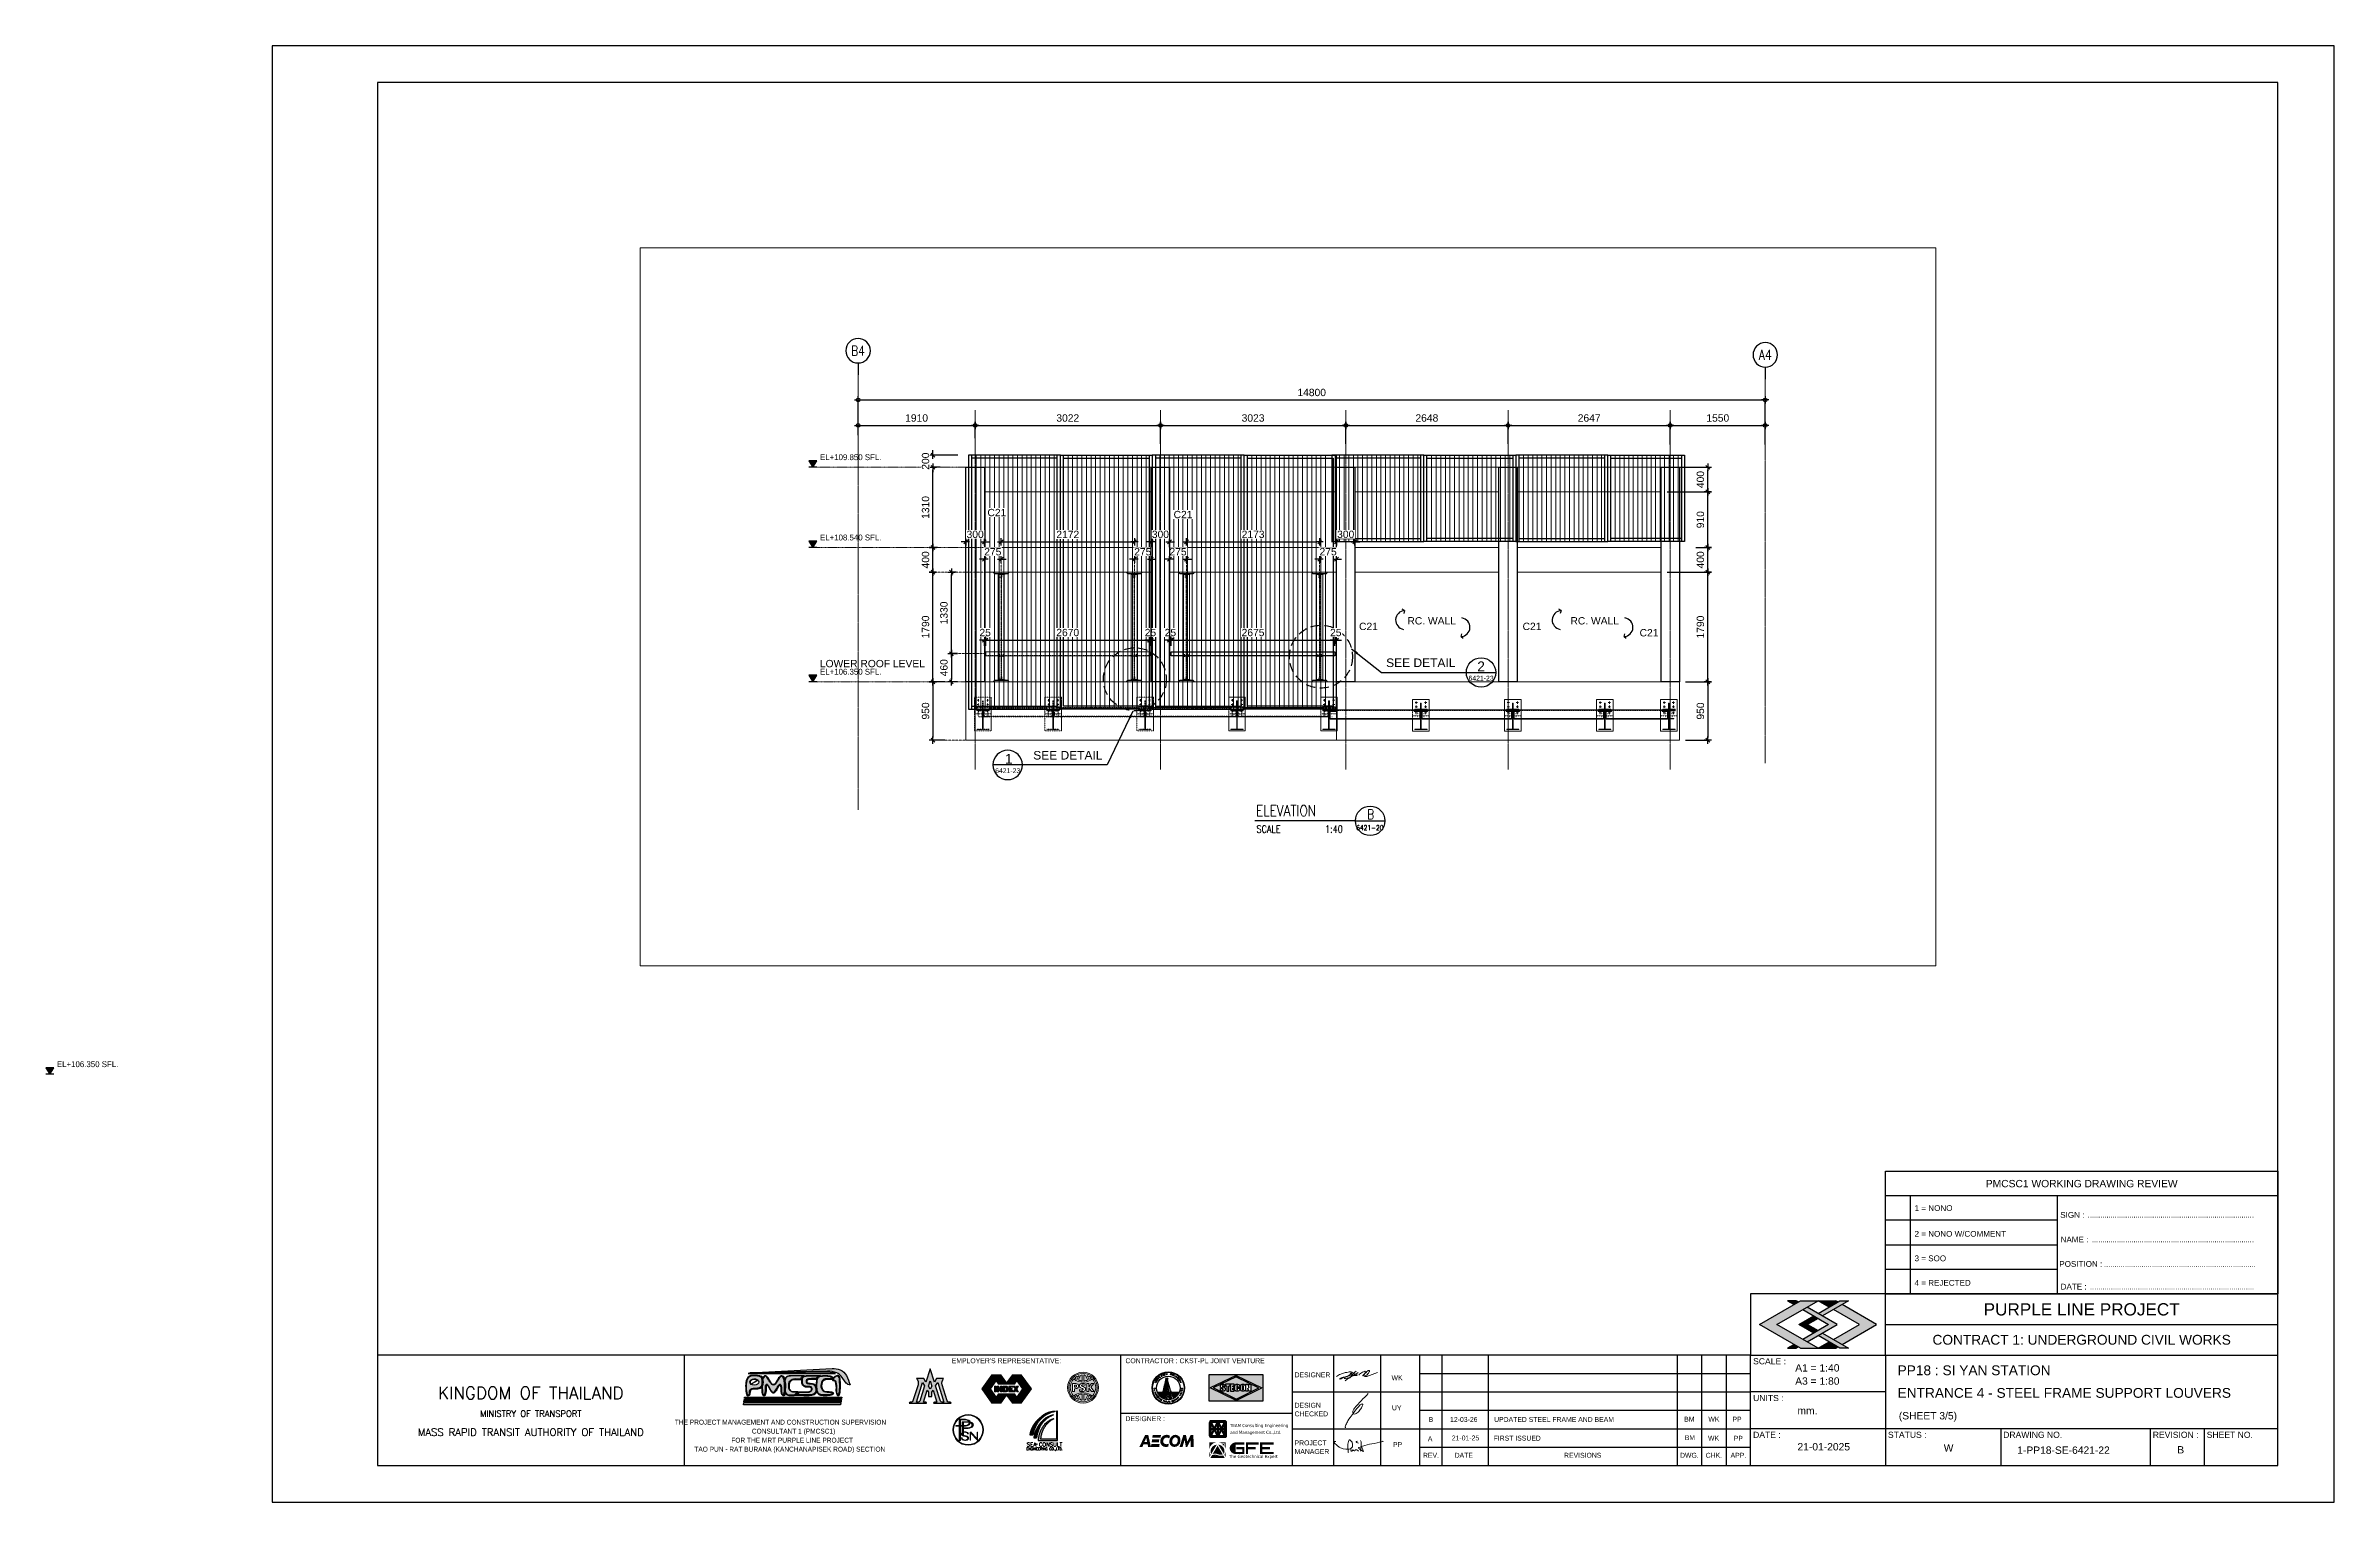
# Paper-space layout '3' of a CAD drawing. Header units: millimetres. Extents: x -92 to 841, y 0 to 594.
# The model-space entities are those that its viewports show. They can reach past a viewport. Long polylines and large blocks are cut down to what shows.
import ezdxf
from ezdxf.enums import TextEntityAlignment as Align

# ---------------------------------------------------------------- set-up
doc = ezdxf.new("R2010")
doc.units = ezdxf.units.MM
for name, pattern in [('Grid Line', [22.225, 12.7, -3.175, 3.175, -3.175]), ('HIDDEN', [0.375, 0.25, -0.125]), ('XKITLINE00', [0]), ('XKITLINE02', [4, 2, -2])]:
    doc.linetypes.add(name, pattern=pattern)
doc.layers.get('Defpoints').update_dxf_attribs({"color": 140})
doc.layers.add('000 - 0_HIDE_OBJ_FRAMING_DEF_SUB', color=1, linetype='Continuous', plot=False)
for name, color, linetype in [('000 - CONCRETE_EX_BUILDING_MAIN_COLOR_1', 1, 'Continuous'), ('000 - D I M', 1, 'Continuous'), ('CVA-E2-P-OR00-TBKA1D$0$CVA-E2-P-OR00-TBKA1$0$CVA010-FRAME-LINE_2', 2, 'Continuous'), ('CVA-E2-P-OR00-TBKA1D$0$CVA-E2-P-OR00-TBKA1$0$CVA010-FRAME-LOGO', 7, 'Continuous'), ('CVA-E2-P-OR00-TBKA1D$0$CVA-E2-P-OR00-TBKA1$0$CVT010-FRAME-LINE_1', 1, 'Continuous'), ('CVA-E2-P-OR00-TBKA1D$0$CVA-E2-P-OR00-TBKA1$0$CVT010-FRAME-LINE_10', 10, 'Continuous'), ('CVA-E2-P-OR00-TBKA1D$0$CVA-E2-P-OR00-TBKA1$0$CVT010-FRAME-LINE_2', 2, 'Continuous'), ('CVA-E2-P-OR00-TBKA1D$0$CVA-E2-P-OR00-TBKA1$0$CVT010-FRAME-LINE_3', 3, 'Continuous'), ('CVA-E2-P-OR00-TBKA1D$0$CVA-E2-P-OR00-TBKA1$0$CVT010-FRAME-LINE_7', 7, 'Continuous'), ('CVA-E2-P-OR00-TBKA1D$0$CVA-E2-P-OR00-TBKA1$0$CVT010-FRAME-LOGO', 7, 'Continuous'), ('CVA-E2-P-OR00-TBKA1D$0$CVA-E2-P-OR00-TBKA1$0$CVT010-FRAME-TEXT_4', 4, 'Continuous'), ('CVA-E2-P-OR00-TBKA1D$0$CVA-E2-P-OR00-TBKA1$0$CVT010-FRAME-TEXT_8', 3, 'Continuous'), ('CVA-E2-P-OR00-TBKA1D$0$CVA-E2-P-OR00-TBKA1$0$PSTEXT', 1, 'Continuous'), ('CVA-E2-P-OR00-TBKA1D$0$CVA-E2-P-OR00-TBKA1$0$Xref-Title Block$0$7', 7, 'Continuous'), ('CVA010-FRAME-LINE_5', 5, 'Continuous'), ('CVA010-FRAME-TEXT_3', 3, 'Continuous'), ('CVT010-FRAME-LINE_2', 2, 'Continuous'), ('CVT010-FRAME-LINE_3', 3, 'Continuous'), ('CVT040_T', 3, 'Continuous'), ('DIM', 1, 'Continuous'), ('FRAME', 6, 'Continuous'), ('PSTEXT', 1, 'Continuous'), ('REVISE', 3, 'Continuous'), ('signature', 170, 'Continuous'), ('TEXT', 3, 'Continuous'), ('VPORT', 250, 'Continuous')]:
    doc.layers.add(name, color=color, linetype=linetype)
for name, color, linetype, lineweight in [('A-GENM', 29, 'Continuous', 9), ('Bolt', 7, 'Continuous', 0), ('Part', 2, 'Continuous', 0), ('S-GRID', 1, 'Continuous', 9)]:
    doc.layers.add(name, color=color, linetype=linetype, lineweight=lineweight)
doc.styles.add('ANGSANA', font='angsana.shx', dxfattribs={"width": 0.9})
doc.styles.add('Arial', font='arial.ttf')
doc.styles.add('CKST2', font='romans.shx', dxfattribs={"width": 0.8, "height": 4})
doc.styles.add('CordiaSHX', font='cordia.shx', dxfattribs={"width": 0.85})
doc.styles.add('CVA-E2-P-OR00-TBKA1D$0$Arial', font='arial.ttf')
doc.styles.add('CVA-E2-P-OR00-TBKA1D$0$CVA-E2-P-OR00-TBKA1$0$A1-TITLE$0$ROMANT', font='romant.shx')
doc.styles.add('CVA-E2-P-OR00-TBKA1D$0$CVA-E2-P-OR00-TBKA1$0$Cordia2', font='cordia2.shx')
doc.styles.add('CVA-E2-P-OR00-TBKA1D$0$CVA-E2-P-OR00-TBKA1$0$TITLE1', font='tahoma.ttf')
doc.styles.add('RomanS', font='romans.shx', dxfattribs={"width": 0.8})
doc.styles.add('STYLE-STANDARD', font='SIMPLEX.SHX')
doc.dimstyles.new('Dim - 40 - Cen', dxfattribs={"dimscale": 0.04, "dimtxt": 3, "dimasz": 1, "dimexe": 0, "dimexo": 2.5, "dimgap": 1.5, "dimtad": 1, "dimdec": 0, "dimlfac": 1000, "dimzin": 1, "dimdsep": 46, "dimtxsty": 'Arial', "dimblk": 'CEN1', "dimcen": 0.09, "dimclrd": 1, "dimclre": 49, "dimclrt": 3, "dimadec": 0, "dimazin": 0, "dimtfac": 1, "dimtdec": 0, "dimtix": 1, "dimtofl": 0, "dimtmove": 2, "dimatfit": 3, "dimfxl": 1, "dimtfill": 1, "dimtfillclr": 256, "dimtolj": 1, "dimtzin": 0, "dimarcsym": 0})
doc.dimstyles.new('Dim - 40 - End', dxfattribs={"dimscale": 0.04, "dimtxt": 3, "dimasz": 1, "dimexe": 0, "dimexo": 2.5, "dimgap": 1.5, "dimtad": 1, "dimdec": 0, "dimlfac": 1000, "dimzin": 1, "dimdsep": 46, "dimtxsty": 'Arial', "dimblk": 'END', "dimcen": 0.09, "dimclrd": 1, "dimclre": 49, "dimclrt": 3, "dimadec": 0, "dimazin": 0, "dimtfac": 1, "dimtdec": 0, "dimtix": 1, "dimtofl": 0, "dimtmove": 2, "dimatfit": 3, "dimfxl": 1, "dimtfill": 1, "dimtfillclr": 256, "dimtolj": 1, "dimtzin": 0, "dimarcsym": 0})
doc.dimstyles.new('Dim-Cen', dxfattribs={"dimscale": 0.05, "dimtxt": 3, "dimasz": 1, "dimexe": 0, "dimexo": 1, "dimgap": 1.5, "dimtad": 1, "dimdec": 0, "dimlfac": 1000, "dimzin": 1, "dimdsep": 46, "dimtxsty": 'Arial', "dimblk": 'CEN1', "dimcen": 0.09, "dimclrd": 1, "dimclre": 49, "dimclrt": 3, "dimadec": 0, "dimazin": 0, "dimtfac": 1, "dimtdec": 0, "dimtix": 1, "dimtofl": 0, "dimtmove": 2, "dimatfit": 3, "dimfxl": 1, "dimtfill": 1, "dimtolj": 1, "dimtzin": 0, "dimarcsym": 1})
pattern_1 = [(45, (0, -24.561142), (-0.0176776695, 0.0176776695), [])]

# ---------------------------------------------------------------- blocks, each defined once
blk = doc.blocks.new('CVA-E2-P-OR00-TBKA1D$0$CVA-E2-P-OR00-TBKA1$0$AECOM')
at = {"layer": 'CVA-E2-P-OR00-TBKA1D$0$CVA-E2-P-OR00-TBKA1$0$CVA010-FRAME-LOGO', "extrusion": (0, 0, -1)}
h = blk.add_hatch(color=7, dxfattribs=at)
h.paths.add_polyline_path([(13.3, -3.7), (15.1, 4.3), (17.3, 4.3), (21.1, -3.7), (19.1, -3.7), (18.4, -2.1), (15.5, -2.1), (15.2, -3.7)])
h.paths.add_polyline_path([(15.9, -0.3), (16.5, 2.4), (17.7, -0.3)], flags=16)
at = {"layer": 'CVA-E2-P-OR00-TBKA1D$0$CVA-E2-P-OR00-TBKA1$0$CVA010-FRAME-LOGO'}
blk.add_hatch(color=7, dxfattribs=at).paths.add_polyline_path([(-12.8, -0.6), (-12.5, 1.3), (-7.6, 1.3), (-7.9, -0.6)])
h = blk.add_hatch(color=7, dxfattribs=at)
edge = h.paths.add_edge_path()
edge.add_line((-1.5, -3.5), (-1.2, -1.6))
edge.add_spline(control_points=[(-1.2, -1.6), (-1.7, -1.9), (-2.5, -1.9), (-2.9, -1.9), (-4.2, -1.9), (-5, -1), (-5, 0.2), (-4.9, 1.6), (-3.9, 2.6), (-2.5, 2.6), (-1.9, 2.6), (-1.3, 2.4), (-0.8, 1.9)], knot_values=[0, 0, 0, 0, 0.25, 0.25, 0.25, 0.5, 0.5, 0.5, 0.75, 0.75, 0.75, 1, 1, 1, 1], degree=3, periodic=0)
edge.add_line((-0.8, 1.9), (-0.4, 3.8))
edge.add_spline(control_points=[(-0.4, 3.8), (-1.2, 4.3), (-1.8, 4.5), (-2.7, 4.5), (-5, 4.5), (-6.9, 2.6), (-7, 0.2), (-7, -2.2), (-5.5, -3.8), (-3.3, -3.8), (-2.9, -3.8), (-2, -3.8), (-1.5, -3.5)], knot_values=[0, 0, 0, 0, 0.25, 0.25, 0.25, 0.5, 0.5, 0.5, 0.75, 0.75, 0.75, 1, 1, 1, 1], degree=3, periodic=0)
h = blk.add_hatch(color=7, dxfattribs=at)
edge = h.paths.add_edge_path()
edge.add_spline(control_points=[(6.8, 0.2), (7.1, 2.6), (5.7, 4.3), (3.6, 4.5)], knot_values=[0, 0, 0, 0, 1, 1, 1, 1], degree=3, periodic=0)
edge.add_spline(control_points=[(3.6, 4.5), (1.4, 4.6), (-0.5, 2.8), (-0.8, 0.4)], knot_values=[0, 0, 0, 0, 1, 1, 1, 1], degree=3, periodic=0)
edge.add_spline(control_points=[(-0.8, 0.4), (-1, -1.9), (0.3, -3.6), (2.4, -3.8)], knot_values=[0, 0, 0, 0, 1, 1, 1, 1], degree=3, periodic=0)
edge.add_spline(control_points=[(2.4, -3.8), (4.6, -3.9), (6.6, -2.2), (6.8, 0.2)], knot_values=[0, 0, 0, 0, 1, 1, 1, 1], degree=3, periodic=0)
edge = h.paths.add_edge_path(flags=16)
edge.add_spline(control_points=[(4.9, 0.1), (4.6, -1.4), (3.6, -2.2), (2.5, -2), (1.4, -1.8), (0.9, -0.7), (1.2, 0.6), (1.5, 2), (2.6, 2.9), (3.7, 2.7), (4.7, 2.5), (5.2, 1.4), (4.9, 0.1)], knot_values=[0, 0, 0, 0, 0.25, 0.25, 0.25, 0.5, 0.5, 0.5, 0.75, 0.75, 0.75, 1, 1, 1, 1], degree=3, periodic=0)
at = {"layer": 'CVA-E2-P-OR00-TBKA1D$0$CVA-E2-P-OR00-TBKA1$0$CVA010-FRAME-LOGO', "extrusion": (0, 0, -1)}
blk.add_hatch(color=7, dxfattribs=at).paths.add_polyline_path([(-15.7, -3.7), (-15.6, 4.3), (-13.7, 4.3), (-11.4, -0.2), (-10.5, 4.3), (-8.7, 4.3), (-6.2, -3.7), (-8.2, -3.7), (-9.6, 1), (-10.4, -3.7), (-11.4, -3.7), (-13.8, 1), (-13.7, -3.7)])
at = {"layer": 'CVA-E2-P-OR00-TBKA1D$0$CVA-E2-P-OR00-TBKA1$0$CVA010-FRAME-LOGO', "color": 7}
for points in [[(-12.4, 2.5), (-6.7, 2.5), (-12.1, 4.3), (-6.5, 4.3)], [(-13.3, -3.7), (-7.7, -3.7), (-13, -1.8), (-7.4, -1.8)]]:
    blk.add_solid(points, dxfattribs=at)
blk = doc.blocks.new('CVA-E2-P-OR00-TBKA1D$0$CVA-E2-P-OR00-TBKA1$0$A$C4CF5538A')
at = {"linetype": 'Continuous', "lineweight": 0}
h = blk.add_hatch(color=2, dxfattribs=at)
h.paths.add_polyline_path([(-7.2, 4, 0.414214), (-8.1, 3.1), (-8.1, -3.1, 0.414214), (-7.2, -4), (-0.9, -4, 0.414214), (0, -3.1), (0, 3.1, 0.414214), (-0.9, 4)])
h.paths.add_polyline_path([(-4.4, 2.2), (-4.4, 0.3), (-5.3, 0.3)], flags=16)
h.paths.add_polyline_path([(-3.5, 3.1), (-1.2, 3.1), (-2.3, 0.7)], flags=16)
h.paths.add_polyline_path([(-7.2, 2.3), (-6.2, 0.3), (-7.2, 0.3)], flags=16)
h.paths.add_polyline_path([(-3.7, 2.2), (-2.7, 0.3), (-3.7, 0.3)], flags=16)
h.paths.add_polyline_path([(-5.3, -0.3), (-4.4, -0.3), (-4.4, -2.2)], flags=16)
h.paths.add_polyline_path([(-6.2, -0.3), (-7.2, -2.3), (-7.2, -0.3)], flags=16)
h.paths.add_polyline_path([(-3.7, -0.3), (-2.7, -0.3), (-3.7, -2.2)], flags=16)
h.paths.add_polyline_path([(-5.8, -0.7), (-4.6, -3.1), (-6.9, -3.1)], flags=16)
h.paths.add_polyline_path([(-0.9, 2.3), (-0.9, 0.3), (-1.8, 0.3)], flags=16)
h.paths.add_polyline_path([(-1.8, -0.3), (-0.9, -0.3), (-0.9, -2.3)], flags=16)
h.paths.add_polyline_path([(-2.3, -0.7), (-1.2, -3.1), (-3.5, -3.1)], flags=16)
h.paths.add_polyline_path([(-4.6, 3.1), (-6.9, 3.1), (-5.8, 0.7)], flags=16)
at = {"color": 174, "linetype": 'Continuous', "lineweight": 0}
blk.add_lwpolyline([(-7.2, 4), (-0.9, 4, -0.414214), (0, 3.1), (0, -3.1, -0.414214), (-0.9, -4), (-7.2, -4, -0.414214), (-8.1, -3.1), (-8.1, 3.1, -0.414214)], format="xyb", close=True, dxfattribs=at)
for points in [[(-7.2, 0.3), (-6.2, 0.3), (-7.2, 2.3)], [(-5.8, 0.7), (-4.6, 3.1), (-6.9, 3.1)], [(-4.4, 2.2), (-5.3, 0.3), (-4.4, 0.3)], [(-3.7, 2.2), (-2.7, 0.3), (-3.7, 0.3)], [(-2.3, 0.7), (-3.5, 3.1), (-1.2, 3.1)], [(-0.9, 0.3), (-1.8, 0.3), (-0.9, 2.3)], [(-7.2, -0.3), (-6.2, -0.3), (-7.2, -2.3)], [(-5.8, -0.7), (-4.6, -3.1), (-6.9, -3.1)], [(-4.4, -2.2), (-5.3, -0.3), (-4.4, -0.3)], [(-3.7, -2.2), (-2.7, -0.3), (-3.7, -0.3)], [(-2.3, -0.7), (-3.5, -3.1), (-1.2, -3.1)], [(-0.9, -0.3), (-1.8, -0.3), (-0.9, -2.3)]]:
    blk.add_lwpolyline(points, close=True, dxfattribs=at)
at = {"layer": 'CVA-E2-P-OR00-TBKA1D$0$CVA-E2-P-OR00-TBKA1$0$CVA010-FRAME-LINE_2', "color": 2, "style": 'CVA-E2-P-OR00-TBKA1D$0$CVA-E2-P-OR00-TBKA1$0$TITLE1'}
for s, p in [('TEAM Consulting Engineering', (1.6, 0.9)), ('and Management Co.,Ltd.', (1.7, -2.3))]:
    blk.add_text(s, height=1.5, dxfattribs=at).set_placement(p)
blk = doc.blocks.new('CVA-E2-P-OR00-TBKA1D$0$CVA-E2-P-OR00-TBKA1$0$Maa')
at = {"layer": 'CVA-E2-P-OR00-TBKA1D$0$CVA-E2-P-OR00-TBKA1$0$PSTEXT'}
h = blk.add_hatch(color=184, dxfattribs=at)
h.paths.add_polyline_path([(-4.04, 0, -0.323021), (-3.85, 0.2), (-3.61, 0.2, 0.333691), (-3.31, 0.43), (-2.34, 3.57, 0.272453), (-2.61, 4.73), (-1.24, 4.73), (-0.83, 4.06), (0, 6.64), (0.83, 4.06), (1.24, 4.73), (2.61, 4.73, 0.27553), (2.34, 3.56), (3.32, 0.41, 0.448404), (3.73, 0.19, -0.474796), (4.04, 0), (0.67, 0, -0.266623), (0.82, 0.2), (1.31, 0.2), (0.57, 2.52), (0.34, 2.12), (0.34, 1.27), (0, 1.27), (-0.34, 1.27), (-0.34, 2.12), (-0.57, 2.52), (-1.31, 0.2), (-0.82, 0.2), (-0.67, 0)])
h.paths.add_polyline_path([(0, 4.33), (0.34, 3.25), (0, 2.68), (-0.34, 3.25)], flags=16)
h.paths.add_polyline_path([(1.47, 4), (2.65, 0.2), (2.31, 0.2, -0.288454), (2.02, 0.37), (1.06, 3.33)], flags=16)
h.paths.add_polyline_path([(-1.06, 3.33), (-1.99, 0.46, -0.36379), (-2.29, 0.2), (-2.65, 0.2), (-1.47, 4)], flags=16)
at = {"layer": 'CVA-E2-P-OR00-TBKA1D$0$CVA-E2-P-OR00-TBKA1$0$PSTEXT', "color": 254}
for points in [[(0, 6.64), (-0.83, 4.06), (-1.24, 4.73), (-2.61, 4.73, -0.27553), (-2.34, 3.56), (-3.32, 0.41, -0.323082), (-3.62, 0.2), (-3.85, 0.2, 0.323021), (-4.04, 0), (-0.67, 0, 0.266623), (-0.82, 0.2), (-1.31, 0.2), (-0.57, 2.52), (-0.34, 2.12), (-0.34, 1.27), (0, 1.27), (0.34, 1.27), (0.34, 2.12), (0.57, 2.52), (1.31, 0.2), (0.82, 0.2, 0.266623), (0.67, 0), (4.04, 0, 0.323021), (3.85, 0.2), (3.62, 0.2, -0.323082), (3.32, 0.41), (2.34, 3.56, -0.27553), (2.61, 4.73), (1.24, 4.73), (0.83, 4.06), (0, 6.64)], [(-1.06, 3.33), (-2.02, 0.37, -0.288454), (-2.31, 0.2), (-2.65, 0.2), (-1.47, 4), (-1.06, 3.33)], [(1.47, 4), (2.65, 0.2), (2.31, 0.2, -0.288454), (2.02, 0.37), (1.06, 3.33), (1.47, 4)]]:
    blk.add_lwpolyline(points, format="xyb", close=True, dxfattribs=at)
blk.add_lwpolyline([(0.34, 3.25), (0, 2.68), (-0.34, 3.25), (0, 4.33), (0.34, 3.25)], close=True, dxfattribs=at)
blk = doc.blocks.new('CVA-E2-P-OR00-TBKA1$0$A$C6A3C1ABC')
h = blk.add_hatch(color=251)
h.dxf.hatch_style = 1
h.paths.add_polyline_path([(-66.5, 66.4), (-66.5, 0), (66.5, 0), (66.5, 66.4)])
h.paths.add_polyline_path([(0, 64.5), (64, 33.2), (0, 1.9), (-64, 33.2)], flags=16)
h.paths.add_polyline_path([(-35.6, 42.2), (-35, 42.4), (-31.7, 42.4), (-31.2, 42.3), (-30.1, 42), (-28.5, 41.1), (-27.7, 40.2), (-27.4, 39.2), (-27.4, 37.1), (-32.4, 37.1), (-32.4, 38.9), (-32.6, 39.2), (-32.8, 39.4), (-33.6, 39.4), (-33.8, 39.2), (-34, 38.9), (-34, 37.5), (-33.9, 37.1), (-33.4, 36.7), (-32.9, 36.4), (-31.9, 35.9), (-30.1, 35), (-28.1, 33.7), (-27.2, 32.2), (-27, 31.2), (-27, 28.5), (-27.4, 27.5), (-28.4, 26.4), (-30.1, 25.5), (-30.9, 25.4), (-34.9, 25.4), (-35.9, 25.7), (-36.9, 26.1), (-38.3, 27.2), (-38.7, 28.4), (-38.7, 31.6), (-33.1, 31.6), (-34.1, 32.3), (-35.2, 33), (-36.2, 33.5), (-37.4, 34), (-38.4, 35.1), (-38.8, 36), (-39, 36.3), (-39, 39.4), (-38.1, 41.1), (-36.7, 41.9)], flags=0)
h = blk.add_hatch(color=251)
h.dxf.hatch_style = 1
h.paths.add_polyline_path([(0, 60.9), (-56.6, 33.2), (0, 5.5), (56.6, 33.2)])
h.paths.add_polyline_path([(5.2, 42.1), (6.4, 41.7), (7.7, 40.9), (8.2, 40.3), (8.4, 40), (8.6, 39.5), (8.8, 39), (8.9, 38.5), (8.9, 37.9), (8.9, 37), (8.9, 35), (3.7, 35), (3.7, 38.6, 1), (1.9, 38.6), (1.9, 29.2, 1), (3.7, 29.2), (3.7, 32.3), (8.9, 32.3), (8.9, 30.7), (8.9, 29.8), (8.9, 29.2), (8.8, 28.7), (8.6, 28.2), (8.4, 27.7), (8.2, 27.4), (7.7, 26.8), (6.4, 26), (5.2, 25.6), (3.6, 25.4), (1.7, 25.4), (0.6, 25.4), (-0.3, 25.7), (-1.1, 25.9), (-1.7, 26.3), (-2.3, 26.8), (-2.7, 27.3), (-3.1, 28), (-3.4, 29), (-3.5, 29.8), (-3.5, 37.8), (-3.4, 38.5), (-3.1, 39.5), (-2.7, 40.3), (-2.3, 40.7), (-1.7, 41.3), (-1.1, 41.6), (-0.3, 42), (0.6, 42.3), (1.7, 42.4), (3.6, 42.4)], flags=16)
h.paths.add_polyline_path([(12.3, 41.3), (13, 41.6), (13.7, 42), (14.7, 42.3), (15.7, 42.4), (17.9, 42.4), (19, 42.3), (20, 42), (20.7, 41.6), (21.3, 41.3), (22, 40.7), (22.4, 40.3), (22.7, 39.5), (23, 38.5), (23.1, 37.8), (23.1, 29.8), (23, 29), (22.7, 28), (22.4, 27.3), (22, 26.8), (21.3, 26.3), (20.7, 25.9), (20, 25.7), (19, 25.4), (17.9, 25.4), (15.7, 25.4), (14.7, 25.4), (13.7, 25.7), (13, 25.9), (12.3, 26.3), (11.7, 26.8), (11.3, 27.3), (11, 28), (10.7, 29), (10.6, 29.8), (10.6, 37.8), (10.7, 38.5), (11, 39.5), (11.3, 40.3), (11.7, 40.7)], flags=16)
h.paths.add_polyline_path([(17.7, 38.6), (17.7, 29.2, -1), (16, 29.2), (16, 38.6, -1)], flags=0)
h.paths.add_polyline_path([(-4.9, 42.4), (-4.9, 38.6), (-8.4, 38.6), (-8.4, 35.7), (-5.1, 35.7), (-5.1, 32.3), (-8.4, 32.3), (-8.4, 28.9), (-4.6, 28.9), (-4.6, 25.4), (-13.8, 25.4), (-13.8, 42.4)], flags=16)
h.paths.add_polyline_path([(24.6, 42.4), (29, 42.4), (31.8, 34.6), (31.8, 42.4), (36.5, 42.4), (36.5, 25.4), (31.8, 25.4), (29.2, 32.7), (29.2, 25.4), (24.6, 25.4)], flags=16)
h.paths.add_polyline_path([(-14.8, 42.4), (-14.8, 38.6), (-17.8, 38.6), (-17.8, 25.4), (-23.2, 25.4), (-23.2, 38.6), (-26.2, 38.6), (-26.2, 42.4)], flags=16)
h.paths.add_polyline_path([(-27.4, 39.2), (-27.4, 37.1), (-32.4, 37.1), (-32.4, 38.9), (-32.6, 39.2), (-32.8, 39.4), (-33.6, 39.4), (-33.8, 39.2), (-34, 38.9), (-34, 37.5), (-33.9, 37.1), (-33.4, 36.7), (-32.9, 36.4), (-31.9, 35.9), (-30.8, 35.3), (-29.7, 34.7), (-28.7, 34.1), (-27.9, 33.4), (-27.5, 32.7), (-27.2, 31.9), (-27, 31.2), (-27, 28.5), (-27.3, 27.8), (-27.6, 27.2), (-28.3, 26.5), (-28.8, 26.2), (-29.5, 25.8), (-30.4, 25.5), (-30.9, 25.4), (-34.4, 25.4), (-35.1, 25.4), (-35.9, 25.7), (-36.5, 25.9), (-37.1, 26.2), (-37.7, 26.7), (-38.1, 27.2), (-38.5, 27.6), (-38.7, 28.4), (-38.7, 31.6), (-33.9, 31.6), (-33.9, 28.9), (-33.9, 28.7), (-33.7, 28.5), (-33.5, 28.3), (-32.6, 28.3), (-32.4, 28.4), (-32.3, 28.6), (-32.2, 28.9), (-32.2, 30.7), (-32.3, 30.9), (-32.5, 31.2), (-32.8, 31.4), (-33.3, 31.8), (-33.7, 32), (-34.1, 32.3), (-35.2, 33), (-36.2, 33.5), (-37, 33.8), (-37.6, 34.3), (-38.1, 34.8), (-38.6, 35.5), (-38.8, 36), (-39, 36.3), (-39, 39.2), (-38.9, 39.4), (-38.5, 40.2), (-38.2, 40.8), (-37.8, 41.3), (-37.1, 41.6), (-36.4, 42), (-35.6, 42.2), (-35, 42.4), (-31.7, 42.4), (-31.2, 42.3), (-30.5, 42.1), (-29.7, 41.8), (-28.8, 41.2), (-28.2, 40.7), (-27.7, 40.2), (-27.4, 39.4)], flags=16)
h = blk.add_hatch(color=251)
h.dxf.hatch_style = 1
h.paths.add_polyline_path([(17.7, 38.6, 1), (16, 38.6), (16, 29.2, 1), (17.7, 29.2)])
at = {"color": 1}
for p, q in [((0, 64.5), (-64, 33.2)), ((0, 60.9), (-56.6, 33.2)), ((0, 64.5), (64, 33.2)), ((0, 60.9), (56.6, 33.2)), ((0, 1.9), (-64, 33.2)), ((0, 5.5), (-56.6, 33.2)), ((0, 1.9), (64, 33.2)), ((0, 5.5), (56.6, 33.2)), ((17.7, 29.2), (17.7, 38.6))]:
    blk.add_line(p, q, dxfattribs=at)
for points in [[(-66.5, 66.4), (66.5, 66.4), (66.5, 0), (-66.5, 0)], [(-27.4, 39.2), (-27.4, 37.1), (-32.4, 37.1), (-32.4, 38.9), (-32.6, 39.2), (-32.8, 39.4), (-33.6, 39.4), (-33.8, 39.2), (-34, 38.9), (-34, 37.5), (-33.9, 37.1), (-33.4, 36.7), (-32.9, 36.4), (-31.9, 35.9), (-30.8, 35.3), (-29.7, 34.7), (-28.7, 34.1), (-27.9, 33.4), (-27.5, 32.7), (-27.2, 31.9), (-27, 31.2), (-27, 28.5), (-27.3, 27.8), (-27.6, 27.2), (-28.3, 26.5), (-28.8, 26.2), (-29.5, 25.8), (-30.4, 25.5), (-30.9, 25.4), (-34.4, 25.4), (-35.1, 25.4), (-35.9, 25.7), (-36.5, 25.9), (-37.1, 26.2), (-37.7, 26.7), (-38.1, 27.2), (-38.5, 27.6), (-38.7, 28.4), (-38.7, 31.6), (-33.9, 31.6), (-33.9, 28.9), (-33.9, 28.7), (-33.7, 28.5), (-33.5, 28.3), (-32.6, 28.3), (-32.4, 28.4), (-32.3, 28.6), (-32.2, 28.9), (-32.2, 30.7), (-32.3, 30.9), (-32.5, 31.2), (-32.8, 31.4), (-33.3, 31.8), (-33.7, 32), (-34.1, 32.3), (-35.2, 33), (-36.2, 33.5), (-37, 33.8), (-37.6, 34.3), (-38.1, 34.8), (-38.6, 35.5), (-38.8, 36), (-39, 36.3), (-39, 39.2), (-38.9, 39.4), (-38.5, 40.2), (-38.2, 40.8), (-37.8, 41.3), (-37.1, 41.6), (-36.4, 42), (-35.6, 42.2), (-35, 42.4), (-31.7, 42.4), (-31.2, 42.3), (-30.5, 42.1), (-29.7, 41.8), (-28.8, 41.2), (-28.2, 40.7), (-27.7, 40.2), (-27.4, 39.4)], [(-26.2, 42.4), (-26.2, 38.6), (-23.2, 38.6), (-23.2, 25.4), (-17.8, 25.4), (-17.8, 38.6), (-14.8, 38.6), (-14.8, 42.4)], [(-4.9, 42.4), (-13.8, 42.4), (-13.8, 25.4), (-4.6, 25.4), (-4.6, 28.9), (-8.4, 28.9), (-8.4, 32.3), (-5.1, 32.3), (-5.1, 35.7), (-8.4, 35.7), (-8.4, 38.6), (-4.9, 38.6)], [(15.7, 42.4), (17.9, 42.4), (19, 42.3), (20, 42), (20.7, 41.6), (21.3, 41.3), (22, 40.7), (22.4, 40.3), (22.7, 39.5), (23, 38.5), (23.1, 37.8), (23.1, 29.8), (23, 29), (22.7, 28), (22.4, 27.3), (22, 26.8), (21.3, 26.3), (20.7, 25.9), (20, 25.7), (19, 25.4), (17.9, 25.4), (15.7, 25.4), (14.7, 25.4), (13.7, 25.7), (13, 25.9), (12.3, 26.3), (11.7, 26.8), (11.3, 27.3), (11, 28), (10.7, 29), (10.6, 29.8), (10.6, 37.8), (10.7, 38.5), (11, 39.5), (11.3, 40.3), (11.7, 40.7), (12.3, 41.3), (13, 41.6), (13.7, 42), (14.7, 42.3)], [(24.6, 42.4), (29, 42.4), (31.8, 34.6), (31.8, 42.4), (36.5, 42.4), (36.5, 25.4), (31.8, 25.4), (29.2, 32.7), (29.2, 25.4), (24.6, 25.4)]]:
    blk.add_lwpolyline(points, close=True, dxfattribs=at)
for points in [[(-3.5, 37.8), (-3.4, 38.5), (-3.1, 39.5), (-2.7, 40.3), (-2.3, 40.7), (-1.7, 41.3), (-1.1, 41.6), (-0.3, 42), (0.6, 42.3), (1.7, 42.4), (3.6, 42.4), (5.2, 42.1), (6.4, 41.7), (7.7, 40.9), (8.2, 40.3), (8.4, 40), (8.6, 39.5), (8.8, 39), (8.9, 38.5), (8.9, 37.9), (8.9, 37), (8.9, 35), (3.7, 35), (3.7, 38.6, 1), (1.9, 38.6), (1.9, 29.2, 1), (3.7, 29.2), (3.7, 32.3), (8.9, 32.3), (8.9, 30.7), (8.9, 29.8), (8.9, 29.2), (8.8, 28.7), (8.6, 28.2), (8.4, 27.7), (8.2, 27.4), (7.7, 26.8), (6.4, 26), (5.2, 25.6), (3.6, 25.4), (1.7, 25.4), (0.6, 25.4), (-0.3, 25.7), (-1.1, 25.9), (-1.7, 26.3), (-2.3, 26.8), (-2.7, 27.3), (-3.1, 28), (-3.4, 29), (-3.5, 29.8)], [(17.7, 38.6), (17.7, 29.2, -1), (16, 29.2), (16, 38.6, -1)]]:
    blk.add_lwpolyline(points, format="xyb", close=True, dxfattribs=at)
blk = doc.blocks.new('T-SEA')
at = {"layer": 'PSTEXT'}
for points in [[(9.48, 12.71), (9.68, 12.8), (9.9, 12.9), (10.14, 12.99), (10.42, 13.1), (10.75, 13.21), (11.14, 13.32), (11.59, 13.45), (12.12, 13.59), (11.79, 13.57), (11.48, 13.55), (11.2, 13.52), (10.94, 13.49), (10.71, 13.45), (10.5, 13.4), (10.3, 13.36), (10.12, 13.31), (9.94, 13.26), (9.78, 13.22), (9.62, 13.17), (9.47, 13.12), (9.32, 13.08), (9.18, 13.03), (9.04, 12.98), (8.9, 12.93), (8.77, 12.87), (8.63, 12.81), (8.5, 12.76), (8.37, 12.69), (8.24, 12.63), (8.11, 12.57), (7.98, 12.5), (7.86, 12.43), (7.74, 12.36), (7.63, 12.28), (7.52, 12.21), (7.41, 12.13), (7.3, 12.06), (7.19, 11.98), (7.08, 11.89), (6.97, 11.81), (6.86, 11.72), (6.75, 11.63), (6.63, 11.54), (6.52, 11.44), (6.4, 11.35), (6.28, 11.25), (6.16, 11.14), (6.04, 11.04), (5.91, 10.93), (5.79, 10.81), (5.66, 10.7), (5.54, 10.58), (5.42, 10.47), (5.3, 10.35), (5.18, 10.24), (5.07, 10.13), (4.97, 10.02), (4.87, 9.92), (4.77, 9.82), (4.68, 9.72), (4.59, 9.62), (4.51, 9.51), (4.42, 9.41), (4.34, 9.3), (4.26, 9.19), (4.17, 9.07), (4.09, 8.96), (4.01, 8.84), (3.93, 8.71), (3.85, 8.59), (3.77, 8.47), (3.69, 8.35), (3.61, 8.23), (3.54, 8.11), (3.46, 7.99), (3.39, 7.87), (3.32, 7.75), (3.25, 7.63), (3.18, 7.5), (3.11, 7.38), (3.05, 7.25), (2.98, 7.12), (2.92, 6.98), (2.86, 6.84), (2.81, 6.69), (2.75, 6.54), (2.69, 6.38), (2.63, 6.21), (2.57, 6.04), (2.51, 5.85), (2.45, 5.66), (2.38, 5.45), (2.32, 5.23), (2.26, 5.01), (2.21, 4.76), (2.15, 4.51), (3.35, 4.51), (3.35, 4.54), (3.38, 4.63), (3.41, 4.78), (3.46, 4.96), (3.51, 5.17), (3.57, 5.4), (3.63, 5.63), (3.7, 5.85), (3.76, 6.07), (3.82, 6.26), (3.89, 6.45), (3.95, 6.62), (4.01, 6.78), (4.07, 6.94), (4.13, 7.1), (4.2, 7.25), (4.26, 7.4), (4.33, 7.55), (4.39, 7.69), (4.46, 7.84), (4.53, 7.99), (4.6, 8.13), (4.68, 8.27), (4.75, 8.41), (4.83, 8.55), (4.91, 8.69), (5, 8.82), (5.09, 8.96), (5.18, 9.1), (5.29, 9.25), (5.4, 9.4), (5.53, 9.56), (5.66, 9.73), (5.81, 9.9), (5.96, 10.08), (6.12, 10.25), (6.29, 10.43), (6.46, 10.61), (6.63, 10.78), (6.8, 10.95), (6.97, 11.1), (7.13, 11.25), (7.3, 11.39), (7.46, 11.52), (7.62, 11.65), (7.78, 11.76), (7.95, 11.88), (8.11, 11.98), (8.27, 12.08), (8.43, 12.18), (8.59, 12.27), (8.76, 12.36), (8.93, 12.45), (9.11, 12.54), (9.29, 12.62)], [(9.22, 11.09), (9.46, 11.24), (9.73, 11.41), (10.04, 11.58), (10.4, 11.77), (10.81, 11.97), (11.3, 12.19), (11.02, 12.13), (10.75, 12.07), (10.49, 11.99), (10.23, 11.91), (9.98, 11.81), (9.75, 11.72), (9.52, 11.62), (9.31, 11.52), (9.11, 11.43), (8.92, 11.33), (8.74, 11.24), (8.57, 11.14), (8.41, 11.04), (8.25, 10.93), (8.08, 10.81), (7.92, 10.67), (7.75, 10.53), (7.57, 10.38), (7.4, 10.22), (7.23, 10.05), (7.06, 9.89), (6.9, 9.72), (6.74, 9.56), (6.6, 9.41), (6.47, 9.26), (6.35, 9.12), (6.24, 8.99), (6.13, 8.86), (6.04, 8.74), (5.94, 8.61), (5.85, 8.49), (5.76, 8.36), (5.67, 8.23), (5.58, 8.09), (5.49, 7.95), (5.4, 7.81), (5.31, 7.67), (5.21, 7.52), (5.12, 7.36), (5.03, 7.21), (4.94, 7.05), (4.84, 6.89), (4.75, 6.72), (4.67, 6.56), (4.58, 6.39), (4.5, 6.22), (4.42, 6.05), (4.35, 5.88), (4.28, 5.71), (4.21, 5.55), (4.15, 5.38), (4.1, 5.21), (4.05, 5.05), (4, 4.88), (3.96, 4.72), (3.92, 4.55), (3.89, 4.39), (3.86, 4.23), (3.83, 4.07), (3.81, 3.92), (3.79, 3.76), (3.78, 3.62), (3.78, 3.47), (3.78, 3.33), (4.76, 3.33), (4.77, 3.36), (4.77, 3.39), (4.78, 3.44), (4.79, 3.5), (4.8, 3.58), (4.81, 3.67), (4.83, 3.78), (4.85, 3.9), (4.88, 4.04), (4.91, 4.19), (4.94, 4.35), (4.98, 4.52), (5.02, 4.7), (5.07, 4.88), (5.12, 5.06), (5.17, 5.25), (5.22, 5.44), (5.28, 5.63), (5.35, 5.81), (5.41, 5.99), (5.48, 6.17), (5.54, 6.35), (5.61, 6.52), (5.67, 6.69), (5.74, 6.86), (5.81, 7.02), (5.87, 7.18), (5.94, 7.34), (6.02, 7.51), (6.1, 7.67), (6.19, 7.84), (6.29, 8.01), (6.4, 8.18), (6.51, 8.36), (6.64, 8.55), (6.77, 8.73), (6.91, 8.92), (7.06, 9.1), (7.21, 9.29), (7.37, 9.47), (7.53, 9.64), (7.7, 9.82), (7.87, 9.98), (8.05, 10.15), (8.23, 10.31), (8.41, 10.47), (8.6, 10.63), (8.8, 10.78), (9, 10.93)], [(7.74, 7.31), (7.84, 7.47), (7.94, 7.62), (8.05, 7.78), (8.15, 7.92), (8.26, 8.07), (8.36, 8.21), (8.47, 8.34), (8.57, 8.47), (8.68, 8.59), (8.78, 8.71), (8.88, 8.82), (8.99, 8.93), (9.1, 9.05), (9.22, 9.16), (9.34, 9.28), (9.48, 9.4), (9.63, 9.53), (9.8, 9.67), (9.99, 9.81), (10.21, 9.96), (10.46, 10.12), (10.75, 10.29), (11.07, 10.46), (11.45, 10.65), (11.2, 10.6), (10.97, 10.54), (10.75, 10.47), (10.55, 10.39), (10.35, 10.3), (10.15, 10.21), (9.97, 10.12), (9.79, 10.02), (9.61, 9.92), (9.44, 9.82), (9.28, 9.71), (9.12, 9.61), (8.97, 9.5), (8.82, 9.39), (8.67, 9.28), (8.53, 9.17), (8.4, 9.06), (8.27, 8.94), (8.14, 8.82), (8.02, 8.7), (7.91, 8.57), (7.79, 8.44), (7.68, 8.3), (7.57, 8.16), (7.47, 8.02), (7.36, 7.87), (7.26, 7.71), (7.16, 7.55), (7.06, 7.39), (6.97, 7.23), (6.87, 7.07), (6.78, 6.91), (6.69, 6.75), (6.6, 6.59), (6.51, 6.43), (6.42, 6.27), (6.34, 6.11), (6.26, 5.95), (6.19, 5.78), (6.12, 5.61), (6.05, 5.43), (5.99, 5.25), (5.93, 5.06), (5.87, 4.87), (5.82, 4.67), (5.77, 4.47), (5.72, 4.26), (5.67, 4.04), (5.61, 3.82), (5.57, 3.59), (5.52, 3.36), (5.48, 3.13), (5.44, 2.91), (5.41, 2.69), (5.39, 2.48), (5.38, 2.29), (12.92, 2.29), (12.92, 13.62), (12.52, 13.62), (12.52, 2.83), (6.35, 2.83), (6.37, 3.06), (6.39, 3.3), (6.42, 3.54), (6.46, 3.78), (6.49, 4.01), (6.54, 4.24), (6.58, 4.46), (6.63, 4.67), (6.68, 4.87), (6.73, 5.05), (6.78, 5.23), (6.84, 5.4), (6.9, 5.56), (6.96, 5.72), (7.02, 5.87), (7.09, 6.03), (7.16, 6.19), (7.23, 6.35), (7.31, 6.51), (7.39, 6.67), (7.47, 6.83), (7.56, 6.99), (7.65, 7.15)]]:
    blk.add_hatch(color=114, dxfattribs=at).paths.add_polyline_path(points)
at = {"layer": 'FRAME', "color": 2, "linetype": 'Continuous'}
blk.add_lwpolyline([(5.07, 0.88), (4.4, 0.6), (4.4, 1.15)], close=True, dxfattribs=at)
at = {"layer": 'PSTEXT', "color": 114}
for points in [[(12.12, 13.59), (11.79, 13.57), (11.48, 13.55), (11.2, 13.52), (10.94, 13.49), (10.71, 13.45), (10.5, 13.4), (10.3, 13.36), (10.12, 13.31), (9.94, 13.26), (9.78, 13.22), (9.62, 13.17), (9.47, 13.12), (9.32, 13.08), (9.18, 13.03), (9.04, 12.98), (8.9, 12.93), (8.77, 12.87), (8.63, 12.81), (8.5, 12.76), (8.37, 12.69), (8.24, 12.63), (8.11, 12.57), (7.98, 12.5), (7.86, 12.43), (7.74, 12.36), (7.63, 12.28), (7.52, 12.21), (7.41, 12.13), (7.3, 12.06), (7.19, 11.98), (7.08, 11.89), (6.97, 11.81), (6.86, 11.72), (6.75, 11.63), (6.63, 11.54), (6.52, 11.44), (6.4, 11.35), (6.28, 11.25), (6.16, 11.14), (6.04, 11.04), (5.91, 10.93), (5.79, 10.81), (5.66, 10.7), (5.54, 10.58), (5.42, 10.47), (5.3, 10.35), (5.18, 10.24), (5.07, 10.13), (4.97, 10.02), (4.87, 9.92), (4.77, 9.82), (4.68, 9.72), (4.59, 9.62), (4.51, 9.51), (4.42, 9.41), (4.34, 9.3), (4.26, 9.19), (4.17, 9.07), (4.09, 8.96), (4.01, 8.84), (3.93, 8.71), (3.85, 8.59), (3.77, 8.47), (3.69, 8.35), (3.61, 8.23), (3.54, 8.11), (3.46, 7.99), (3.39, 7.87), (3.32, 7.75), (3.25, 7.63), (3.18, 7.5), (3.11, 7.38), (3.05, 7.25), (2.98, 7.12), (2.92, 6.98), (2.86, 6.84), (2.81, 6.69), (2.75, 6.54), (2.69, 6.38), (2.63, 6.21), (2.57, 6.04), (2.51, 5.85), (2.45, 5.66), (2.38, 5.45), (2.32, 5.23), (2.26, 5.01), (2.21, 4.76), (2.15, 4.51)], [(12.12, 13.59), (11.59, 13.45), (11.14, 13.32), (10.75, 13.21), (10.42, 13.1), (10.14, 12.99), (9.9, 12.9), (9.68, 12.8), (9.48, 12.71), (9.29, 12.62), (9.11, 12.54), (8.93, 12.45), (8.76, 12.36), (8.59, 12.27), (8.43, 12.18), (8.27, 12.08), (8.11, 11.98), (7.95, 11.88), (7.78, 11.76), (7.62, 11.65), (7.46, 11.52), (7.3, 11.39), (7.13, 11.25), (6.97, 11.1), (6.8, 10.95), (6.63, 10.78), (6.46, 10.61), (6.29, 10.43), (6.12, 10.25), (5.96, 10.08), (5.81, 9.9), (5.66, 9.73), (5.53, 9.56), (5.4, 9.4), (5.29, 9.25), (5.18, 9.1), (5.09, 8.96), (5, 8.82), (4.91, 8.69), (4.83, 8.55), (4.75, 8.41), (4.68, 8.27), (4.6, 8.13), (4.53, 7.99), (4.46, 7.84), (4.39, 7.69), (4.33, 7.55), (4.26, 7.4), (4.2, 7.25), (4.13, 7.1), (4.07, 6.94), (4.01, 6.78), (3.95, 6.62), (3.89, 6.45), (3.82, 6.26), (3.76, 6.07), (3.7, 5.85), (3.63, 5.63), (3.57, 5.4), (3.51, 5.17), (3.46, 4.96), (3.41, 4.78), (3.38, 4.63), (3.35, 4.54), (3.35, 4.51)], [(11.3, 12.19), (11.02, 12.13), (10.75, 12.07), (10.49, 11.99), (10.23, 11.91), (9.98, 11.81), (9.75, 11.72), (9.52, 11.62), (9.31, 11.52), (9.11, 11.43), (8.92, 11.33), (8.74, 11.24), (8.57, 11.14), (8.41, 11.04), (8.25, 10.93), (8.08, 10.81), (7.92, 10.67), (7.75, 10.53), (7.57, 10.38), (7.4, 10.22), (7.23, 10.05), (7.06, 9.89), (6.9, 9.72), (6.74, 9.56), (6.6, 9.41), (6.47, 9.26), (6.35, 9.12), (6.24, 8.99), (6.13, 8.86), (6.04, 8.74), (5.94, 8.61), (5.85, 8.49), (5.76, 8.36), (5.67, 8.23), (5.58, 8.09), (5.49, 7.95), (5.4, 7.81), (5.31, 7.67), (5.21, 7.52), (5.12, 7.36), (5.03, 7.21), (4.94, 7.05), (4.84, 6.89), (4.75, 6.72), (4.67, 6.56), (4.58, 6.39), (4.5, 6.22), (4.42, 6.05), (4.35, 5.88), (4.28, 5.71), (4.21, 5.55), (4.15, 5.38), (4.1, 5.21), (4.05, 5.05), (4, 4.88), (3.96, 4.72), (3.92, 4.55), (3.89, 4.39), (3.86, 4.23), (3.83, 4.07), (3.81, 3.92), (3.79, 3.76), (3.78, 3.62), (3.78, 3.47), (3.78, 3.33)], [(11.3, 12.19), (10.81, 11.97), (10.4, 11.77), (10.04, 11.58), (9.73, 11.41), (9.46, 11.24), (9.22, 11.09), (9, 10.93), (8.8, 10.78), (8.6, 10.63), (8.41, 10.47), (8.23, 10.31), (8.05, 10.15), (7.87, 9.98), (7.7, 9.82), (7.53, 9.64), (7.37, 9.47), (7.21, 9.29), (7.06, 9.1), (6.91, 8.92), (6.77, 8.73), (6.64, 8.55), (6.51, 8.36), (6.4, 8.18), (6.29, 8.01), (6.19, 7.84), (6.1, 7.67), (6.02, 7.51), (5.94, 7.34), (5.87, 7.18), (5.81, 7.02), (5.74, 6.86), (5.67, 6.69), (5.61, 6.52), (5.54, 6.35), (5.48, 6.17), (5.41, 5.99), (5.35, 5.81), (5.28, 5.63), (5.22, 5.44), (5.17, 5.25), (5.12, 5.06), (5.07, 4.88), (5.02, 4.7), (4.98, 4.52), (4.94, 4.35), (4.91, 4.19), (4.88, 4.04), (4.85, 3.9), (4.83, 3.78), (4.81, 3.67), (4.8, 3.58), (4.79, 3.5), (4.78, 3.44), (4.77, 3.39), (4.77, 3.36), (4.76, 3.33)], [(5.38, 2.29), (12.92, 2.29), (12.92, 13.62), (12.52, 13.62), (12.52, 2.83), (6.35, 2.83)], [(11.45, 10.65), (11.2, 10.6), (10.97, 10.54), (10.75, 10.47), (10.55, 10.39), (10.35, 10.3), (10.15, 10.21), (9.97, 10.12), (9.79, 10.02), (9.61, 9.92), (9.44, 9.82), (9.28, 9.71), (9.12, 9.61), (8.97, 9.5), (8.82, 9.39), (8.67, 9.28), (8.53, 9.17), (8.4, 9.06), (8.27, 8.94), (8.14, 8.82), (8.02, 8.7), (7.91, 8.57), (7.79, 8.44), (7.68, 8.3), (7.57, 8.16), (7.47, 8.02), (7.36, 7.87), (7.26, 7.71), (7.16, 7.55), (7.06, 7.39), (6.97, 7.23), (6.87, 7.07), (6.78, 6.91), (6.69, 6.75), (6.6, 6.59), (6.51, 6.43), (6.42, 6.27), (6.34, 6.11), (6.26, 5.95), (6.19, 5.78), (6.12, 5.61), (6.05, 5.43), (5.99, 5.25), (5.93, 5.06), (5.87, 4.87), (5.82, 4.67), (5.77, 4.47), (5.72, 4.26), (5.67, 4.04), (5.61, 3.82), (5.57, 3.59), (5.52, 3.36), (5.48, 3.13), (5.44, 2.91), (5.41, 2.69), (5.39, 2.48), (5.38, 2.29)], [(11.45, 10.65), (11.07, 10.46), (10.75, 10.29), (10.46, 10.12), (10.21, 9.96), (9.99, 9.81), (9.8, 9.67), (9.63, 9.53), (9.48, 9.4), (9.34, 9.28), (9.22, 9.16), (9.1, 9.05), (8.99, 8.93), (8.88, 8.82), (8.78, 8.71), (8.68, 8.59), (8.57, 8.47), (8.47, 8.34), (8.36, 8.21), (8.26, 8.07), (8.15, 7.92), (8.05, 7.78), (7.94, 7.62), (7.84, 7.47), (7.74, 7.31), (7.65, 7.15), (7.56, 6.99), (7.47, 6.83), (7.39, 6.67), (7.31, 6.51), (7.23, 6.35), (7.16, 6.19), (7.09, 6.03), (7.02, 5.87), (6.96, 5.72), (6.9, 5.56), (6.84, 5.4), (6.78, 5.23), (6.73, 5.05), (6.68, 4.87), (6.63, 4.67), (6.58, 4.46), (6.54, 4.24), (6.49, 4.01), (6.46, 3.78), (6.42, 3.54), (6.39, 3.3), (6.37, 3.06), (6.35, 2.83)], [(2.15, 4.51), (3.35, 4.51)], [(3.78, 3.33), (4.76, 3.33)]]:
    blk.add_lwpolyline(points, dxfattribs=at)
at = {"layer": 'FRAME', "color": 2, "linetype": 'Continuous', "style": 'STYLE-STANDARD'}
blk.add_text('SEA CONSULT', height=1.5, dxfattribs=at).set_placement((7.86, 0.75), align=Align.MIDDLE)
at = {"layer": 'FRAME', "color": 2, "linetype": 'Continuous', "style": 'STYLE-STANDARD', "width": 0.95}
blk.add_text('ENGINEERING CO.,LTD.', height=1, dxfattribs=at).set_placement((7.86, -1.05), align=Align.MIDDLE)
blk = doc.blocks.new('index')
at = {"lineweight": 9}
for points in [[(259.59, 116.28), (263.51, 110.81), (266.89, 110.81), (265.21, 113.16), (262.98, 116.29), (265.21, 119.39), (266.09, 118.18), (269.48, 118.18), (269.16, 118.63), (266.9, 121.76), (263.49, 121.76)], [(269.17, 113.94), (271.43, 110.81), (274.81, 110.81), (278.74, 116.28), (274.83, 121.76), (271.42, 121.76), (273.12, 119.39), (275.35, 116.29), (273.11, 113.16), (272.24, 114.37), (268.85, 114.37), (269.16, 113.94)]]:
    blk.add_hatch(color=22, dxfattribs=at).paths.add_polyline_path(points)
h = blk.add_hatch(color=22, dxfattribs=at)
h.paths.add_polyline_path([(271.72, 115.15), (272.47, 116.32), (271.77, 117.4), (272.38, 117.4), (272.78, 116.79), (273.17, 117.4), (273.78, 117.4), (273.08, 116.32), (273.84, 115.15), (273.23, 115.15), (272.78, 115.85), (272.32, 115.15)])
h.paths.add_polyline_path([(265.6, 115.14), (265.6, 117.4), (266.17, 117.39), (266.85, 116.13), (266.85, 117.39), (267.48, 117.39), (267.48, 115.15), (266.91, 115.15), (266.21, 116.35), (266.21, 115.14)])
h.paths.add_polyline_path([(267.85, 117.39), (267.85, 115.15), (268.9, 115.15, 0.130725), (269.44, 115.33, 0.120974), (269.67, 115.67, 0.060551), (269.72, 115.97, 0.035976), (269.72, 116.66, 0.134434), (269.51, 117.13, 0.139591), (269.22, 117.31, 0.052753), (268.97, 117.39)])
h.paths.add_polyline_path([(268.49, 115.62), (268.49, 116.91), (268.84, 116.91, -0.321398), (269.07, 116.66, -0.00987), (269.1, 116.44, -0.041261), (269.07, 115.91, -0.31003), (268.81, 115.62)], flags=16)
h.paths.add_polyline_path([(270.05, 115.15), (270.05, 117.4), (271.58, 117.4), (271.58, 116.92), (270.68, 116.92), (270.68, 116.51), (271.32, 116.51), (271.32, 116.06), (270.68, 116.06), (270.68, 115.63), (271.58, 115.63), (271.58, 115.15)])
h.paths.add_polyline_path([(264.52, 117.4), (264.52, 115.15), (265.12, 115.15), (265.12, 117.4)])
h = blk.add_hatch(color=1, dxfattribs=at)
h.paths.add_polyline_path([(272.24, 118.18), (273.12, 119.39), (271.42, 121.76), (269.16, 118.63), (269.48, 118.18)])
h.paths.add_polyline_path([(266.89, 110.81), (269.16, 113.94), (268.85, 114.37), (266.08, 114.37), (265.21, 113.16)])
at = {"color": 1, "lineweight": 9}
blk.add_line((265.21, 113.16), (266.89, 110.81), dxfattribs=at)
blk.add_lwpolyline([(266.9, 121.76), (263.49, 121.76), (259.59, 116.28), (263.51, 110.81), (266.89, 110.81), (269.16, 113.94), (268.85, 114.37), (266.08, 114.37), (265.21, 113.16), (262.98, 116.29), (265.21, 119.39), (266.09, 118.18), (269.48, 118.18), (266.9, 121.76)], close=True, dxfattribs=at)
at = {"color": 22, "lineweight": 9}
for points in [[(264.52, 117.4), (264.52, 115.15), (265.12, 115.15), (265.12, 117.4), (264.52, 117.4)], [(265.6, 115.14), (265.6, 117.4), (266.17, 117.39), (266.85, 116.13), (266.85, 117.39), (267.48, 117.39), (267.48, 115.15), (266.91, 115.15), (266.21, 116.35), (266.21, 115.14), (265.6, 115.14)], [(270.05, 115.15), (270.05, 117.4), (271.58, 117.4), (271.58, 116.92), (270.68, 116.92), (270.68, 116.51), (271.32, 116.51), (271.32, 116.06), (270.68, 116.06), (270.68, 115.63), (271.58, 115.63), (271.58, 115.15), (270.05, 115.15)], [(272.78, 116.79), (272.38, 117.4), (271.77, 117.4), (272.47, 116.32), (271.72, 115.15), (272.32, 115.15), (272.32, 115.15), (272.78, 115.85), (273.23, 115.15), (273.23, 115.15), (273.84, 115.15), (273.08, 116.32), (273.78, 117.4), (273.17, 117.4), (272.78, 116.79)]]:
    blk.add_lwpolyline(points, close=True, dxfattribs=at)
for points in [[(267.85, 117.39), (267.85, 115.15), (268.9, 115.15, 0.130725), (269.44, 115.33, 0.120974), (269.67, 115.67, 0.060551), (269.72, 115.97, 0.035976), (269.72, 116.66, 0.134434), (269.51, 117.13, 0.139591), (269.22, 117.31, 0.052753), (268.97, 117.39), (267.85, 117.39)], [(268.49, 116.91), (268.49, 115.62), (268.81, 115.62, 0.31003), (269.07, 115.91, 0.041261), (269.1, 116.44, 0.00987), (269.07, 116.66, 0.321398), (268.84, 116.91), (268.49, 116.91)]]:
    blk.add_lwpolyline(points, format="xyb", close=True, dxfattribs=at)
at = {"color": 1, "lineweight": 9}
blk.add_lwpolyline([(271.42, 121.76), (274.83, 121.76), (278.74, 116.28), (274.81, 110.81), (271.43, 110.81), (269.17, 113.94), (268.85, 114.37), (272.24, 114.37), (273.11, 113.16), (275.35, 116.29), (273.12, 119.39)], dxfattribs=at)
at = {"color": 22, "lineweight": 9}
blk.add_lwpolyline([(269.48, 118.18), (272.24, 118.18), (273.12, 119.39), (271.42, 121.76), (271.42, 121.76), (269.16, 118.63)], dxfattribs=at)
blk = doc.blocks.new('ppsn')
at = {"lineweight": 9}
for points in [[(345.59, 88.39, -1.075988), (346.21, 99.23), (346.21, 98.97, 1.079823), (345.59, 88.64)], [(345.59, 88.64, 0.409462), (350.69, 93.83, 0.374578), (346.21, 98.97), (346.21, 99.23, -0.376388), (350.94, 93.83, -0.409681), (345.59, 88.39)], [(343.81, 95.39), (343.81, 96.53), (345.67, 96.53, -0.021796), (345.85, 96.52, 0.04898), (345.8, 96.67, 0.022818), (345.78, 96.73, 0.003988), (345.67, 96.73), (343.33, 96.73), (343.33, 95.39)]]:
    blk.add_hatch(color=1, dxfattribs=at).paths.add_polyline_path(points)
h = blk.add_hatch(color=1, dxfattribs=at)
h.paths.add_polyline_path([(341.16, 95.39), (341.16, 95.2), (342.32, 95.2), (342.32, 90), (342.75, 90), (342.75, 95.2), (343.33, 95.2), (343.81, 95.2), (344.58, 95.2, 0.054809), (345.1, 95.28, 0.03138), (345.71, 95.5, 0.111589), (346.11, 95.8, 0.17224), (346.3, 96.33, 0.170905), (346.06, 97, 0.151668), (345.32, 97.44, 0.070517), (344.53, 97.57), (342.32, 97.57), (342.32, 95.39)])
h.paths.add_polyline_path([(342.75, 95.39), (342.75, 97.38), (344.52, 97.38, -0.104755), (345.45, 97.06, -0.175633), (345.78, 96.73, -0.022818), (345.8, 96.67, -0.04898), (345.85, 96.52, -0.099565), (345.84, 96.21, -0.155914), (345.64, 95.85, -0.086131), (345.28, 95.55, -0.105759), (344.81, 95.41, -0.046184), (344.58, 95.39), (343.81, 95.39), (343.33, 95.39)], flags=16)
h.paths.add_polyline_path([(343.05, 90.99), (343.39, 90.99, 0.14748), (343.52, 90.56, 0.072318), (343.7, 90.39, 0.060533), (343.92, 90.26, 0.065078), (344.2, 90.19, 0.022836), (344.46, 90.17, 0.035858), (344.76, 90.24, 0.029826), (345.04, 90.36, 0.081902), (345.24, 90.53, 0.165259), (345.36, 90.77, 0.059335), (345.35, 91.03, 0.120589), (345.27, 91.19, 0.069071), (344.96, 91.38, 0.057056), (344.58, 91.49, 0.000473), (344.02, 91.61, -0.021757), (343.62, 91.73, -0.046144), (343.38, 91.86, -0.08211), (343.21, 92.05, -0.1381), (343.14, 92.38, -0.179492), (343.27, 92.71, -0.015991), (343.33, 92.77, -0.055139), (343.56, 92.93, -0.060384), (343.81, 93.04, -0.035605), (343.98, 93.08, -0.025486), (344.37, 93.11, -0.035993), (344.73, 93.07, -0.060058), (345.07, 92.97, -0.143559), (345.41, 92.73, -0.095585), (345.55, 92.53, -0.063996), (345.57, 92.42), (345.26, 92.42, 0.226369), (345.17, 92.72, 0.074454), (345.01, 92.85, 0.078612), (344.81, 92.94, 0.048532), (344.56, 93, 0.016934), (344.32, 93.01, 0.027814), (344.02, 93, 0.051192), (343.81, 92.94, 0.019087), (343.74, 92.91, 0.060056), (343.56, 92.74, 0.206622), (343.46, 92.27, 0.02572), (343.5, 92.2, 0.181838), (343.97, 91.87, 0.026724), (344.55, 91.76, -0.030873), (345.1, 91.61, -0.157712), (345.44, 91.41, -0.061483), (345.59, 91.18, -0.121038), (345.64, 90.85, -0.152403), (345.53, 90.53, -0.077183), (345.27, 90.31, -0.075283), (344.94, 90.17, -0.01752), (344.53, 90.11, -0.05267), (344.03, 90.14, -0.081916), (343.66, 90.24, -0.073628), (343.32, 90.47, -0.117497), (343.12, 90.73, -0.012349)])
h.paths.add_polyline_path([(346.2, 92.99), (346.2, 90.21), (346.31, 90.21), (346.31, 92.8), (348.78, 90.15), (348.78, 92.99), (348.64, 92.99), (348.64, 90.63), (346.48, 92.99)])
h = blk.add_hatch(color=1, dxfattribs=at)
h.paths.add_polyline_path([(343.33, 92.77, -0.055139), (343.56, 92.93, -0.060384), (343.81, 93.04), (343.81, 94.34), (345.47, 94.34, 0.041276), (346.06, 94.44, 0.079272), (346.65, 94.66, 0.075602), (347.09, 94.96, 0.105229), (347.29, 95.27, 0.057507), (347.35, 95.62, 0.124698), (347.27, 95.95, 0.095851), (347.08, 96.2, 0.086049), (346.76, 96.43, 0.090548), (346.26, 96.63, -0.058001), (346.3, 96.39, -0.085727), (346.42, 96.31, -0.105993), (346.75, 95.97, -0.118846), (346.86, 95.57, -0.058258), (346.79, 95.17, -0.092699), (346.56, 94.91, -0.024553), (346.31, 94.76, -0.034634), (345.95, 94.62, -0.034015), (345.47, 94.54), (343.81, 94.54), (343.81, 95.2), (343.33, 95.2)])
h.paths.add_polyline_path([(343.46, 92.27, 0.02572), (343.5, 92.2), (343.81, 92.2), (343.81, 92.94, 0.019087), (343.74, 92.91, 0.060056), (343.56, 92.74, 0.206622)])
at = {"color": 1, "lineweight": 9}
for points in [[(344.58, 95.2), (342.75, 95.2), (342.75, 90), (342.32, 90), (342.32, 95.2), (341.16, 95.2), (341.16, 95.39), (342.32, 95.39), (342.32, 97.57), (344.53, 97.57, -0.070517), (345.32, 97.44, -0.151668), (346.06, 97, -0.170905), (346.3, 96.33, -0.17224), (346.11, 95.8, -0.111589), (345.71, 95.5, -0.03138), (345.1, 95.28, -0.054809), (344.58, 95.2)], [(344.52, 97.38), (342.75, 97.38), (342.75, 95.39), (344.58, 95.39, 0.046184), (344.81, 95.41, 0.105759), (345.28, 95.55, 0.086131), (345.64, 95.85, 0.155914), (345.84, 96.21, 0.149273), (345.8, 96.67, 0.199249), (345.45, 97.06, 0.104755), (344.52, 97.38)], [(345.26, 92.42), (345.57, 92.42, 0.063996), (345.55, 92.53, 0.095585), (345.41, 92.73, 0.143559), (345.07, 92.97, 0.060058), (344.73, 93.07, 0.035993), (344.37, 93.11, 0.025486), (343.98, 93.08, 0.096196), (343.56, 92.93, 0.071193), (343.27, 92.71, 0.179492), (343.14, 92.38, 0.1381), (343.21, 92.05, 0.08211), (343.38, 91.86, 0.046144), (343.62, 91.73, 0.021757), (344.02, 91.61, -0.000473), (344.58, 91.49, -0.057056), (344.96, 91.38, -0.069071), (345.27, 91.19, -0.120589), (345.35, 91.03, -0.059335), (345.36, 90.77, -0.165259), (345.24, 90.53, -0.081902), (345.04, 90.36, -0.029826), (344.76, 90.24, -0.035858), (344.46, 90.17, -0.022836), (344.2, 90.19, -0.065078), (343.92, 90.26, -0.060533), (343.7, 90.39, -0.072318), (343.52, 90.56, -0.14748), (343.39, 90.99), (343.05, 90.99, 0.012349), (343.12, 90.73, 0.117497), (343.32, 90.47, 0.073628), (343.66, 90.24, 0.081916), (344.03, 90.14, 0.05267), (344.53, 90.11, 0.01752), (344.94, 90.17, 0.075283), (345.27, 90.31, 0.077183), (345.53, 90.53, 0.152403), (345.64, 90.85, 0.121038), (345.59, 91.18, 0.061483), (345.44, 91.41, 0.157712), (345.1, 91.61, 0.030873), (344.55, 91.76, -0.026724), (343.97, 91.87, -0.208533), (343.46, 92.27, -0.206622), (343.56, 92.74, -0.060056), (343.74, 92.91, -0.070347), (344.02, 93, -0.027814), (344.32, 93.01, -0.016934), (344.56, 93, -0.048532), (344.81, 92.94, -0.078612), (345.01, 92.85, -0.074454), (345.17, 92.72, -0.226369), (345.26, 92.42)]]:
    blk.add_lwpolyline(points, format="xyb", close=True, dxfattribs=at)
for points in [[(345.78, 96.73, 0.003988), (345.67, 96.73), (343.33, 96.73), (343.33, 95.39)], [(346.26, 96.63, -0.090548), (346.76, 96.43, -0.086049), (347.08, 96.2, -0.095851), (347.27, 95.95, -0.124698), (347.35, 95.62, -0.057507), (347.29, 95.27, -0.105229), (347.09, 94.96, -0.075602), (346.65, 94.66, -0.079272), (346.06, 94.44, -0.041276), (345.47, 94.34), (343.81, 94.34), (343.81, 93.04)], [(345.85, 96.52, 0.021796), (345.67, 96.53), (343.81, 96.53), (343.81, 95.39)], [(343.81, 95.2), (343.81, 94.54), (345.47, 94.54, 0.034015), (345.95, 94.62, 0.034634), (346.31, 94.76, 0.024553), (346.56, 94.91, 0.092699), (346.79, 95.17, 0.058258), (346.86, 95.57, 0.118846), (346.75, 95.97, 0.105993), (346.42, 96.31, 0.085727), (346.3, 96.39, 0.085727)]]:
    blk.add_lwpolyline(points, format="xyb", dxfattribs=at)
for points in [[(343.33, 95.2), (343.33, 92.77)], [(343.81, 92.94), (343.81, 92.2), (343.5, 92.2)]]:
    blk.add_lwpolyline(points, dxfattribs=at)
blk.add_lwpolyline([(346.2, 90.21), (346.31, 90.21), (346.31, 92.8), (348.78, 90.15), (348.78, 92.99), (348.64, 92.99), (348.64, 90.63), (346.48, 92.99), (346.2, 92.99), (346.2, 90.21)], close=True, dxfattribs=at)
for radius in [5.44, 5.19]:
    blk.add_circle((345.5, 93.83), radius, dxfattribs=at)
blk = doc.blocks.new('PSL')
at = {"lineweight": 9}
h = blk.add_hatch(color=22, dxfattribs=at)
h.paths.add_polyline_path([(301.1, 114.74, 1), (287.82, 114.74, 1)])
h.paths.add_polyline_path([(300.54, 114.74, 1), (288.39, 114.74, 1)], flags=16)
h.paths.add_polyline_path([(290.38, 111.13, -0.385093), (290.46, 118.44, 0.170143), (294.74, 117.12, 0.153071), (298.46, 118.45, -0.386416), (298.54, 111.12, 0.156929), (294.74, 112.5, 0.17392)], flags=0)
h.paths.add_polyline_path([(296.06, 113.07), (296.06, 116.48), (296.95, 116.48), (296.95, 115.04), (298.06, 116.5), (299.14, 116.5), (297.85, 114.91), (299.27, 113.06), (298.08, 113.06), (296.95, 114.68), (296.95, 113.07)], flags=0)
h.paths.add_polyline_path([(289.92, 116.49), (289.92, 113.07), (290.85, 113.07), (290.85, 114.27, -0.00729), (291.13, 114.28, 0.038537), (291.62, 114.32, 0.088579), (292.06, 114.45, 0.059661), (292.44, 114.78, 0.149791), (292.6, 115.29, 0.055963), (292.53, 115.82, 0.163937), (292.2, 116.23, 0.117643), (291.41, 116.49)], flags=0)
h.paths.add_polyline_path([(290.86, 114.91), (290.86, 115.85), (291.29, 115.85, -0.233306), (291.63, 115.64, -0.137504), (291.69, 115.27, -0.199693), (291.56, 115.03, -0.121145), (291.3, 114.91)], flags=0)
h.paths.add_polyline_path([(292.92, 115.4, 0.142971), (293.09, 114.95, 0.105779), (293.45, 114.66, 0.019421), (294.1, 114.41, -0.075996), (294.43, 114.23, -0.168309), (294.57, 114.06, -0.238586), (294.53, 113.83, -0.166915), (294.28, 113.68, -0.063046), (293.57, 113.69, -0.089912), (292.96, 113.89), (292.96, 113.16, 0.0697), (293.39, 113.06, 0.045644), (293.98, 113.02, 0.071944), (294.67, 113.1, 0.117197), (295.17, 113.33, 0.095646), (295.47, 113.74, 0.094542), (295.52, 114.26, 0.09512), (295.37, 114.66, 0.109157), (294.94, 114.99, 0.017267), (294.47, 115.16, -0.03889), (294, 115.38, -0.100515), (293.88, 115.49, -0.143768), (293.86, 115.57, -0.169134), (293.91, 115.75, -0.167786), (294.19, 115.87, -0.067756), (294.72, 115.87, -0.05137), (295.32, 115.74), (295.32, 116.41, 0.094858), (294.63, 116.53, 0.053123), (293.91, 116.49, 0.056261), (293.44, 116.33, 0.165938), (292.99, 115.89, 0.111389)], flags=0)
h.paths.add_polyline_path([(292.48, 111.65, 0.072402), (292.95, 110.32, 0.081665), (293.65, 109.35, 0.023059), (294.15, 109.3), (294.15, 111.98, 0.075309)], flags=0)
h.paths.add_polyline_path([(294.81, 109.3), (294.81, 111.98, -0.073012), (296.47, 111.66, -0.072828), (296.01, 110.32, -0.081254), (295.3, 109.35, -0.022754)], flags=0)
h.paths.add_polyline_path([(292.51, 117.96, 0.073973), (294.15, 117.64), (294.15, 120.18, 0.025211), (293.61, 120.12, 0.051414), (292.95, 119.15, 0.065192)], flags=0)
h.paths.add_polyline_path([(294.81, 117.65), (294.81, 120.18, -0.022754), (295.3, 120.12, -0.081254), (296.01, 119.15, -0.065601), (296.44, 117.95, -0.071719)], flags=0)
h.paths.add_polyline_path([(290.8, 110.7, 0.104268), (292.75, 109.57, -0.067682), (292.42, 110.15, -0.052695), (291.95, 111.43, 0.059893)], flags=0)
h.paths.add_polyline_path([(296.21, 109.58, 0.066342), (296.53, 110.15, 0.053264), (297, 111.44, -0.058379), (298.16, 110.73, -0.105021)], flags=0)
h.paths.add_polyline_path([(290.89, 118.85, 0.056652), (291.98, 118.18, -0.047475), (292.42, 119.33, -0.067682), (292.75, 119.91, 0.098861)], flags=0)
h.paths.add_polyline_path([(296.21, 119.9, -0.099526), (298.07, 118.82, -0.055229), (296.97, 118.16, 0.048023), (296.53, 119.33, 0.066342)], flags=0)
at = {"color": 22, "lineweight": 9}
for points in [[(290.46, 118.44, 0.385093), (290.38, 111.13, -0.17392), (294.74, 112.5, -0.156929), (298.54, 111.12, 0.386416), (298.46, 118.45, -0.153071), (294.74, 117.12, -0.170143), (290.46, 118.44, -0.170143)], [(292.42, 119.33, -0.067682), (292.75, 119.91, 0.098861), (290.89, 118.85, 0.056652), (291.98, 118.18, -0.047475), (292.42, 119.33)], [(294.15, 117.64), (294.15, 120.18, 0.025211), (293.61, 120.12, 0.051414), (292.95, 119.15, 0.065192), (292.51, 117.96, 0.073973), (294.15, 117.64)], [(295.3, 120.12, 0.022754), (294.81, 120.18), (294.81, 117.65, 0.071719), (296.44, 117.95, 0.065601), (296.01, 119.15, 0.081254), (295.3, 120.12, 0.081254)], [(296.21, 119.9, -0.099526), (298.07, 118.82, -0.055229), (296.97, 118.16, 0.048023), (296.53, 119.33, 0.066342), (296.21, 119.9)], [(289.92, 113.07), (289.92, 116.49), (291.41, 116.49, -0.117643), (292.2, 116.23, -0.163937), (292.53, 115.82, -0.055963), (292.6, 115.29, -0.149791), (292.44, 114.78, -0.059661), (292.06, 114.45, -0.088579), (291.62, 114.32, -0.038537), (291.13, 114.28, 0.00729), (290.85, 114.27), (290.85, 113.07), (289.92, 113.07)], [(292.75, 109.57, -0.104268), (290.8, 110.7, -0.059893), (291.95, 111.43, 0.052695), (292.42, 110.15, 0.067682), (292.75, 109.57, 0.067682)], [(290.86, 115.85), (290.86, 114.91), (291.3, 114.91, 0.121145), (291.56, 115.03, 0.199693), (291.69, 115.27, 0.137504), (291.63, 115.64, 0.233306), (291.29, 115.85), (290.86, 115.85)], [(293.65, 109.35, 0.023059), (294.15, 109.3), (294.15, 111.98, 0.075309), (292.48, 111.65, 0.072402), (292.95, 110.32, 0.081665), (293.65, 109.35, 0.081665)], [(292.96, 113.89), (292.96, 113.16, 0.0697), (293.39, 113.06, 0.045644), (293.98, 113.02, 0.071944), (294.67, 113.1, 0.117197), (295.17, 113.33, 0.095646), (295.47, 113.74, 0.094542), (295.52, 114.26, 0.09512), (295.37, 114.66, 0.109157), (294.94, 114.99, 0.017267), (294.47, 115.16, -0.03889), (294, 115.38, -0.100515), (293.88, 115.49, -0.143768), (293.86, 115.57, -0.169134), (293.91, 115.75, -0.167786), (294.19, 115.87, -0.067756), (294.72, 115.87, -0.05137), (295.32, 115.74), (295.32, 116.41, 0.094858), (294.63, 116.53, 0.053123), (293.91, 116.49, 0.056261), (293.44, 116.33, 0.165938), (292.99, 115.89, 0.111389), (292.92, 115.4, 0.142971), (293.09, 114.95, 0.105779), (293.45, 114.66, 0.019421), (294.1, 114.41, -0.075996), (294.43, 114.23, -0.168309), (294.57, 114.06, -0.238586), (294.53, 113.83, -0.166915), (294.28, 113.68, -0.063046), (293.57, 113.69, -0.089912), (292.96, 113.89)], [(295.3, 109.35, -0.022754), (294.81, 109.3), (294.81, 111.98, -0.073012), (296.47, 111.66, -0.072828), (296.01, 110.32, -0.081254), (295.3, 109.35, -0.081254)], [(296.21, 109.58, 0.105021), (298.16, 110.73, 0.058379), (297, 111.44, -0.053264), (296.53, 110.15, -0.066342), (296.21, 109.58, -0.066342)]]:
    blk.add_lwpolyline(points, format="xyb", close=True, dxfattribs=at)
blk.add_lwpolyline([(296.95, 113.07), (296.95, 114.68), (298.08, 113.06), (299.27, 113.06), (297.85, 114.91), (299.14, 116.5), (298.06, 116.5), (296.95, 115.04), (296.95, 116.48), (296.06, 116.48), (296.06, 113.07), (296.95, 113.07)], dxfattribs=at)
for radius in [6.64, 6.08]:
    blk.add_circle((294.46, 114.74), radius, dxfattribs=at)
blk = doc.blocks.new('A$C4858ef9b')
at = {"color": 1, "lineweight": 0}
for points in [[(-10.2, 20.6), (-10.2, 20.7), (-10.2, 20.8), (-10.2, 20.8), (-10.3, 20.9), (-10.3, 20.9), (-10.4, 20.9), (-10.5, 20.8), (-10.5, 20.8), (-10.4, 20.7), (-10.4, 20.6), (-10.3, 20.6), (-10.2, 20.6)], [(-10.1, 21.9), (-10.2, 21.9), (-10.2, 22), (-10.3, 22.1), (-10.3, 22.2), (-10.2, 22.3), (-10.2, 22.3), (-10.1, 22.4), (-10.1, 22.4), (-10, 22.5), (-9.9, 22.5), (-9.8, 22.4), (-10.1, 21.9)], [(-9.3, 23.2), (-9.3, 23.3), (-9.3, 23.3), (-9.3, 23.4), (-9.4, 23.4), (-9.5, 23.4), (-9.5, 23.3), (-9.5, 23.3), (-9.5, 23.2), (-9.5, 23.2), (-9.4, 23.2), (-9.4, 23.2), (-9.3, 23.2)], [(-9.3, 22.4), (-9.2, 22.5), (-9.2, 22.6), (-9.2, 22.6), (-9.2, 22.7), (-9.3, 22.7), (-9.4, 22.7), (-9.4, 22.6), (-9.5, 22.6), (-9.5, 22.5), (-9.4, 22.5), (-9.3, 22.4), (-9.3, 22.4)], [(-9, 21.7), (-8.9, 21.7), (-8.9, 21.8), (-8.9, 21.8), (-8.9, 21.9), (-9, 21.9), (-9.1, 21.9), (-9.2, 21.9), (-9.2, 21.8), (-9.2, 21.7), (-9.1, 21.7), (-9, 21.6), (-9, 21.7)], [(-8.7, 22.6), (-8.7, 22.7), (-8.6, 22.8), (-8.7, 22.8), (-8.7, 22.9), (-8.8, 22.9), (-8.8, 22.9), (-8.9, 22.9), (-8.9, 22.8), (-8.9, 22.7), (-8.9, 22.6), (-8.8, 22.6), (-8.7, 22.6)], [(-8.6, 23.4), (-8.5, 23.4), (-8.5, 23.5), (-8.5, 23.6), (-8.5, 23.6), (-8.6, 23.7), (-8.6, 23.6), (-8.7, 23.6), (-8.7, 23.5), (-8.7, 23.5), (-8.7, 23.4), (-8.6, 23.4), (-8.6, 23.4)], [(-7.6, 24.6), (-7.6, 24.5), (-7.5, 24.5), (-7.5, 24.5), (-7.4, 24.5), (-7.4, 24.6), (-7.3, 24.6), (-7.4, 24.7), (-7.4, 24.7), (-7.5, 24.8), (-7.6, 24.7), (-7.6, 24.7), (-7.6, 24.6)], [(-6.4, 24.4), (-6.3, 24.5), (-6.3, 24.5), (-6.3, 24.6), (-6.3, 24.7), (-6.4, 24.7), (-6.5, 24.7), (-6.5, 24.7), (-6.6, 24.6), (-6.6, 24.6), (-6.5, 24.5), (-6.5, 24.5), (-6.4, 24.4)], [(-3.8, 25.8), (-3.7, 25.8), (-3.7, 25.8), (-3.7, 25.9), (-3.7, 26), (-3.7, 26), (-3.8, 26.1), (-3.8, 26.1), (-3.9, 26), (-3.9, 26), (-3.9, 25.9), (-3.9, 25.8), (-3.8, 25.8)], [(-3.7, 26.8), (-3.7, 26.7), (-3.6, 26.6), (-3.6, 26.6), (-3.5, 26.6), (-3.4, 26.6), (-3.4, 26.7), (-3.4, 26.8), (-3.4, 26.8), (-3.5, 26.9), (-3.6, 26.9), (-3.6, 26.8), (-3.7, 26.8)], [(-1.6, 27.2), (-1.6, 27.1), (-1.6, 27), (-1.6, 27), (-1.5, 27), (-1.4, 27), (-1.4, 27), (-1.3, 27.1), (-1.4, 27.2), (-1.4, 27.2), (-1.5, 27.3), (-1.6, 27.2), (-1.6, 27.2)], [(0.8, 26.7), (0.8, 26.7), (0.8, 26.6), (0.9, 26.5), (0.9, 26.5), (1, 26.5), (1.1, 26.6), (1.1, 26.6), (1.1, 26.7), (1.1, 26.7), (1, 26.8), (0.9, 26.8), (0.8, 26.7)], [(1.3, 27.2), (1.4, 27.2), (1.5, 27.2), (1.5, 27.3), (1.6, 27.3), (1.6, 27.4), (1.5, 27.5), (1.5, 27.5), (1.4, 27.5), (1.3, 27.4), (1.3, 27.4), (1.3, 27.3), (1.3, 27.2)], [(2.8, 26.9), (2.9, 26.9), (2.9, 26.9), (3, 27), (3, 27.1), (3, 27.1), (2.9, 27.2), (2.8, 27.2), (2.8, 27.1), (2.8, 27.1), (2.8, 27), (2.8, 27), (2.8, 26.9)], [(3.4, 25.8), (3.4, 25.8), (3.5, 25.8), (3.6, 25.8), (3.6, 25.9), (3.6, 25.9), (3.6, 26), (3.6, 26.1), (3.5, 26.1), (3.4, 26), (3.4, 26), (3.3, 25.9), (3.4, 25.8)], [(5.6, 25), (5.6, 24.9), (5.7, 24.9), (5.7, 24.9), (5.8, 24.9), (5.8, 25), (5.8, 25.1), (5.8, 25.1), (5.7, 25.2), (5.6, 25.1), (5.6, 25.1), (5.6, 25), (5.6, 25)], [(6.4, 24.3), (6.4, 24.2), (6.5, 24.2), (6.6, 24.2), (6.6, 24.2), (6.7, 24.3), (6.7, 24.3), (6.6, 24.4), (6.6, 24.5), (6.5, 24.5), (6.4, 24.4), (6.4, 24.3), (6.4, 24.3)], [(6.8, 23.8), (6.9, 23.8), (6.9, 23.7), (7, 23.7), (7.1, 23.8), (7.1, 23.8), (7.1, 23.9), (7.1, 24), (7, 24), (6.9, 24), (6.9, 24), (6.8, 23.9), (6.8, 23.8)], [(7.8, 23.1), (7.7, 23.1), (7.6, 23), (7.6, 22.9), (7.7, 22.9), (7.7, 22.8), (7.8, 22.8), (7.9, 22.8), (7.9, 22.9), (7.9, 22.9), (7.9, 23), (7.8, 23.1), (7.8, 23.1)], [(7.9, 21.3), (7.9, 21.2), (8, 21.1), (8, 21.1), (8.1, 21.1), (8.2, 21.2), (8.2, 21.3), (8.2, 21.3), (8.1, 21.4), (8, 21.4), (8, 21.4), (7.9, 21.3), (7.9, 21.3)], [(8.2, 22.1), (8.2, 22), (8.3, 22), (8.3, 22), (8.4, 22), (8.5, 22), (8.5, 22.1), (8.5, 22.2), (8.4, 22.2), (8.4, 22.2), (8.3, 22.2), (8.2, 22.2), (8.2, 22.1)]]:
    blk.add_lwpolyline(points, close=True, dxfattribs=at)
for points in [[(-10.3, 20.9), (-9.5, 20.5), (-9.3, 21), (-9.3, 21.1), (-10.1, 21.5)], [(-8.9, 21.9), (-9.3, 22.1), (-9.7, 21.6), (-9.7, 21.6), (-9.8, 21.8), (-9.8, 21.8), (-9.8, 22), (-9.8, 22.1), (-9.8, 22.1), (-9.7, 22.2), (-9.7, 22.2), (-9.6, 22.2), (-9.5, 22.2)], [(-9.4, 23.2), (-9.2, 23.3), (-9.1, 23.4), (-9.1, 23.5), (-9.1, 23.6), (-9.2, 23.8), (-9.3, 23.8)], [(-9.3, 22.7), (-8.6, 22.2), (-8.2, 22.6), (-8.3, 22.7), (-9, 23.3)], [(-8.9, 22.6), (-8.8, 22.6), (-8.7, 22.6), (-8.6, 22.6), (-8.6, 22.8), (-8.5, 22.8), (-8.5, 22.9), (-8.6, 23), (-8.6, 23.2)], [(-8.5, 23.6), (-7.9, 23), (-8.4, 23.8), (-8.4, 23.9), (-8.4, 24), (-8.3, 24), (-8.2, 24.1), (-8.1, 24), (-7.5, 23.5)], [(-7.6, 24.7), (-7.5, 24.8), (-7.5, 24.8), (-7.4, 24.8), (-7.3, 24.8), (-7.2, 24.7), (-7.2, 24.6), (-7.2, 24.4), (-7.2, 24.4), (-7.2, 24.3), (-7, 24), (-6.6, 24.2), (-6.6, 24.3), (-7.1, 24.9), (-7.2, 24.9), (-7.3, 24.9), (-7.3, 25.1), (-7.3, 25.2), (-7.4, 25.3)], [(-5.7, 24.9), (-5.9, 25.3), (-5.9, 25.4), (-5.9, 25.5), (-5.8, 25.6), (-6, 25.6), (-6, 25.6), (-6, 25.7), (-6, 25.8), (-5.9, 25.8), (-5.9, 25.9), (-5.8, 26), (-5.7, 26), (-5.6, 26), (-5.5, 26), (-5.5, 25.9), (-5.4, 25.9), (-5.1, 25.2)], [(-5.2, 26), (-5.3, 26.1), (-5.3, 26.1), (-5.2, 26.2), (-5.1, 26.3), (-5, 26.3), (-4.9, 26.3), (-4.8, 26.3), (-4.7, 26.3), (-4.7, 26.2), (-4.4, 25.5)], [(-3.7, 26), (-3.8, 26.4), (-4.4, 26.2), (-4.4, 26.3), (-4.4, 26.4), (-4.4, 26.5), (-4.3, 26.6), (-4.2, 26.7), (-4.1, 26.7), (-4.1, 26.7), (-4, 26.7), (-3.9, 26.7), (-3.9, 26.6)], [(-3.6, 26.9), (-3.5, 26.9), (-3.5, 26.9), (-3.4, 26.9), (-3.3, 26.8), (-3.3, 26.7), (-3.3, 26.6), (-3.4, 26.5), (-3.4, 26.4), (-3.4, 26.3), (-3.3, 25.9), (-2.9, 26), (-2.9, 26.1), (-3.1, 26.9), (-3.1, 26.9), (-3.2, 27), (-3.2, 27.1), (-3.2, 27.2), (-3.2, 27.3)], [(-3.4, 27.5), (-3.5, 27.9)], [(-2.7, 26.8), (-2.7, 26.9), (-2.6, 27), (-2.6, 27.1), (-2.5, 27.1), (-2.4, 27.1), (-2.2, 27.1), (-2.1, 27.1), (-2.1, 27), (-2.1, 26.9), (-2, 26.2)], [(-1.3, 27.1), (-1.3, 26.3), (-1.8, 26.7)], [(1.1, 26.7), (1.3, 26.1), (1.4, 26.8), (1.4, 26.9), (1.4, 27), (1.3, 27.1), (1.2, 27.1), (1.1, 27.1), (1, 27.1), (0.9, 27.1), (0.8, 27), (0.8, 27)], [(1.6, 26.8), (1.6, 26.9), (1.7, 26.9), (1.8, 27), (1.8, 27), (1.9, 27), (2, 27), (2.1, 26.9), (2.1, 26.9), (2.2, 26.8), (2.2, 26.8), (2.2, 26.7), (2.1, 26)], [(2.2, 25.9), (2.4, 26.3), (2.4, 26.4), (2.5, 26.4), (2.6, 26.5), (2.4, 26.6), (2.5, 26.6), (2.6, 26.7), (2.7, 26.7), (2.7, 26.7), (2.8, 26.7), (2.9, 26.7), (3, 26.6), (3, 26.6), (3.1, 26.5), (3.1, 26.4), (3.1, 26.3), (2.8, 25.7)], [(2.8, 27), (2.9, 26.8), (3.1, 26.8), (3.2, 26.8), (3.3, 26.9), (3.4, 27), (3.5, 27)], [(3.5, 25.8), (3, 25.6), (3.3, 26.3), (3.3, 26.3), (3.4, 26.4), (3.5, 26.4), (3.6, 26.4), (3.7, 26.4), (3.7, 26.4), (3.8, 26.3), (3.8, 26.2), (3.9, 26.1), (3.9, 26.1), (3.9, 26), (3.6, 25.3)], [(4.5, 24.7), (4.5, 24.9), (4.5, 25), (4.7, 25.3), (4.7, 25.4), (4.8, 25.5), (4.9, 25.6), (5, 25.7), (5.2, 25.7)], [(5.8, 24.9), (5.3, 24.3), (5.2, 24.3), (5.2, 24.4), (5.2, 24.5), (5.2, 24.5), (5.3, 24.6), (5.3, 24.6), (5.4, 24.7), (5.4, 24.6), (5.5, 24.6), (5.7, 24), (6.3, 24.7)], [(6.6, 24.2), (6.1, 23.6), (6.8, 23.8), (6.8, 23.8), (6.9, 23.8), (6.9, 23.7), (6.9, 23.6), (6.9, 23.6), (6.5, 23.2)], [(7.1, 23.6), (7.2, 23.6), (7.3, 23.6), (7.4, 23.6), (7.5, 23.5), (7.6, 23.4), (7.6, 23.3), (7.6, 23.2), (7.6, 23.2), (7.5, 23.1), (6.9, 22.6)], [(7.9, 23), (7.9, 23), (7.9, 22.9), (7.9, 22.8), (7.9, 22.8), (7.8, 22.7), (7.7, 22.7), (7.6, 22.7), (7.5, 22.7), (7.5, 22.7), (7.1, 22.4), (7.3, 22.1), (7.4, 22.1), (8, 22.6), (8.1, 22.6), (8.1, 22.7), (8.2, 22.7), (8.3, 22.7), (8.4, 22.8)], [(8.4, 22), (7.7, 21.6), (8.3, 21.3), (8.8, 21.5)], [(8.1, 20.6), (8.2, 20.6), (8.4, 20.6), (8.7, 20.7), (8.8, 20.7), (8.9, 20.8), (9, 20.9), (9.1, 21), (9.2, 21.1)]]:
    blk.add_lwpolyline(points, dxfattribs=at)
blk = doc.blocks.new('A$Cc335af8f')
at = {"layer": 'CVA010-FRAME-LINE_5'}
for points in [[(0.6, -8.7, 0.053799), (2.5, -8.3), (1.5, -3.2), (0.1, -3.2), (0.1, -3.6), (0.1, -3.6), (0.1, -3.6), (0.3, -5.2), (0.3, -5.2), (0.3, -5.2)], [(2.1, -3.2), (3.8, -7.8, 0.188046), (8.1, -3.2)]]:
    blk.add_hatch(color=1, dxfattribs=at).paths.add_polyline_path(points)
at = {"layer": 'CVA010-FRAME-LINE_5', "color": 1}
for p, q in [((-1.7, 6.3), (-5, -7.1)), ((-1.7, 6.2), (-4.1, -7.7)), ((-0.2, 0.4), (-2.7, 0.3)), ((-0.4, 1.5), (-2.5, 1.5)), ((-0.5, 2.7), (-2.3, 2.8)), ((-0.6, 3.8), (-2.1, 3.7)), ((-2, 5), (-1.8, 5.4)), ((-0.7, 4.7), (-1.9, 4.5)), ((-1.8, 5.4), (-1.7, 6.3)), ((-0.7, 5.3), (-1.8, 5.4)), ((-0.8, 6.1), (0.6, -8.7)), ((-0.8, 6.1), (1.3, -1.6)), ((-8.1, -3.2), (-4.1, -3.2)), ((-3.8, -6.1), (0.4, -6.6)), ((0.3, -5.2), (-3.6, -4.7)), ((0.1, -3.6), (-3.3, -3.2)), ((0, -2.3), (-3.2, -2.2)), ((-0.1, -1), (-2.9, -0.9)), ((0.1, -3.2), (1.5, -3.2)), ((1.2, -1.9), (1.3, -1.6)), ((1.2, -1.9), (2.5, -8.3)), ((1.6, -1.8), (1.3, -1.6)), ((1.6, -1.8), (3.8, -7.8)), ((2.1, -3.2), (8.1, -3.2))]:
    blk.add_line(p, q, dxfattribs=at)
for points in [[(-4.1, -7.6), (-4.9, -6.4), (-3.8, -6.1), (-4.6, -5.3), (-3.6, -4.7), (-4.2, -3.9), (-3.3, -3.2), (-3.9, -2.6), (-3.2, -2.2), (-3.6, -1.4), (-3, -0.9), (-3.3, -0.1), (-2.7, 0.3), (-3, 1.2), (-2.5, 1.5), (-2.7, 2.3), (-2.3, 2.8), (-2.4, 3.3), (-2.1, 3.7), (-2.2, 4.2), (-2, 4.5), (-2, 5)], [(-4.1, -7.6), (0.4, -6.6), (-3.6, -4.7), (0.1, -3.6), (-3.2, -2.2), (-0.1, -1), (-2.7, 0.3), (-0.4, 1.5), (-2.3, 2.8), (-0.6, 3.8), (-1.9, 4.5), (-0.7, 5.3), (-1.3, 6)], [(-1.3, 6), (-1.8, 5.4), (-0.7, 4.7), (-2.1, 3.7), (-0.5, 2.7), (-2.5, 1.5), (-0.2, 0.4), (-2.9, -0.9), (0, -2.3), (-3.3, -3.2), (0.3, -5.2), (-3.8, -6.1), (0.6, -8.7)]]:
    blk.add_lwpolyline(points, dxfattribs=at)
at = {"layer": 'CVA010-FRAME-LINE_5', "color": 2}
for radius in [12, 11.7, 8.7]:
    blk.add_circle((0, 0), radius, dxfattribs=at)
at = {"layer": 'CVA010-FRAME-LINE_5', "color": 1}
for radius in [0.708, 0.246]:
    blk.add_circle((-1.1, 6.7), radius, dxfattribs=at)
for points in [[(-4.1, -3.2), (-8.1, -3.2), (-5, -7.1), (-6.8, -5.4)], [(-6.8, -5.4), (-6.8, -5.4), (-8.1, -3.2)], [(-5, -7.1), (-5, -7.1), (-6.8, -5.4)], [(-5, -7.1), (-5, -7.1), (-5, -7.1)]]:
    blk.add_solid(points, dxfattribs=at)
blk.add_blockref('A$C4858ef9b', (0.6, -16.6))
at = {"layer": 'CVA010-FRAME-LINE_5', "color": 1, "style": 'RomanS'}
for s, rotation, p in [('C', 272.143, (-10.2, -0.4)), ('H.', 279.2998, (-10.1, -1.7)), ('K', 289.522, (-9.6, -3.4)), ('A', 294.6331, (-9.3, -4.3)), ('R', 299.7442, (-8.9, -5.1)), ('N', 304.8553, (-8.4, -5.8)), ('C', 309.9665, (-7.8, -6.6)), ('H', 315.0776, (-7.2, -7.2)), ('A', 320.1887, (-6.5, -7.8)), ('N', 325.2998, (-5.8, -8.4)), ('G', 330.4109, (-5, -8.9)), ('P', 340.6331, (-3.4, -9.6)), ('U', 345.7442, (-2.5, -9.9)), ('B', 350.8553, (-1.6, -10.1)), ('L', 355.9665, (-0.7, -10.2)), ('I', 1.0776, (0.2, -10.2)), ('C', 6.1887, (1.1, -10.2)), ('C', 16.4109, (2.9, -9.8)), ('O', 21.522, (3.7, -9.5)), ('M', 26.6331, (4.6, -9.1)), ('P', 31.7442, (5.4, -8.7)), ('A', 36.8553, (6.1, -8.2)), ('N', 41.9665, (6.8, -7.6)), ('Y', 47.0776, (7.5, -7)), ('L', 57.2998, (8.6, -5.5)), ('I', 61.6012, (9, -4.9)), ('M', 65.8698, (9.4, -4.1)), ('I', 70.9809, (9.7, -3.3)), ('T', 76.092, (9.9, -2.5)), ('E', 81.2032, (10.1, -1.6)), ('D', 88.0476, (10.2, -0.5))]:
    blk.add_text(s, height=0.997, rotation=rotation, dxfattribs=at).set_placement(p, align=Align.MIDDLE)
blk = doc.blocks.new('Pirat')
at = {"layer": 'signature', "color": 170, "lineweight": 20, "ltscale": 3}
for points in [[(-4.39, 3.87), (-4.82, 3.77), (-5.05, 3.58), (-5, 3.34), (-4.69, 3.03), (-4.3, 2.68), (-3.95, 2.37), (-3.26, 1.82), (-2.71, 1.58), (-1.84, 1.19), (-0.87, 1.01), (-0.32, 1.01), (0.36, 1.09), (1.02, 1.34), (1.54, 1.87), (1.62, 2.69), (1.42, 3.57), (1.09, 3.97), (0.64, 4.38), (0.36, 4.38), (0.16, 3.87), (-0.05, 2.84), (-0.05, 2.24), (-0.1, 1.62), (0, 0.79), (0, 0), (0.1, -0.18)], [(0.97, 1.4), (0.98, 0.73), (1.07, 0.3), (1.05, 0.21)], [(1.05, 0.39), (1.2, 0.29), (1.39, 0.34), (1.57, 0.55), (1.72, 0.82), (1.72, 0.97)], [(1.72, 0.82), (1.91, 0.59), (2.14, 0.47), (2.4, 0.47), (2.6, 0.7), (2.68, 0.8), (3.11, 0.8), (3.36, 0.74), (3.46, 0.58), (3.62, 0.44), (3.77, 0.31)], [(3.43, 3.91), (2.9, 3.86), (2.9, 3.7), (3.1, 3.47), (3.38, 3.37), (3.74, 3.19)], [(4.84, 2.05), (4.33, 1.83), (3.89, 1.69), (3.8, 1.53), (3.9, 1.33), (4.23, 1.06), (4.7, 0.66), (5.21, 0.33), (5.57, 0.24), (5.33, 0.83), (5.09, 1.45), (4.85, 2.06), (6.07, 2.38), (7.77, 2.84), (9.38, 3.15), (10.49, 3.37), (11.4, 3.55), (12.06, 3.73), (12.52, 3.86), (12.65, 3.96)], [(4.47, 0.38), (4.63, 1.05), (4.73, 2.05), (4.71, 3.12), (4.69, 3.74), (4.51, 4.22)]]:
    blk.add_lwpolyline(points, dxfattribs=at)
blk = doc.blocks.new('WK')
at = {"layer": 'signature', "color": 170, "lineweight": 20, "ltscale": 3}
for points in [[(1127, 71, 0.061899), (1122, 67, 0.321505), (1119, 63, 0.11888), (1119, 59, 0.136982), (1121, 55, -0.948886), (1121, 55, 0.014954), (1116, 55, 0.010941), (1103, 54, 0.001008), (1085, 53, 0.01697), (1074, 51, 0.023036), (1058, 47, -0.001708), (1048, 45, 0.027706), (1037, 42, 0.106931), (1031, 39, 0.264319), (1031, 36, 0.09813), (1033, 36, 0.053054), (1043, 40, 0.023638), (1065, 49, 0.054899), (1084, 59, 0.063358), (1095, 68, 0.338739), (1095, 71, 0.254369), (1090, 73, 0.020265), (1079, 73, 0.00467), (1068, 71, 0.041198), (1050, 67, -0.002089), (1036, 62, 0.028205), (1023, 56, 0.103128), (1013, 49)], [(1053, 39, 0.052875), (1067, 40, 0.019337), (1086, 45, 0.013241), (1098, 52, -0.108094), (1104, 55, 0.00097), (1114, 62, -0.048447), (1120, 65)], [(1086, 45, 0.010527), (1073, 37, 0.003863), (1058, 27)], [(1103, 65, 0.083791), (1100, 68, 0.152116), (1088, 66, 0.277383), (1085, 64, 0.162494), (1089, 61, 0.118623), (1099, 61, 0.015758), (1110, 62)], [(1228, 70, 0.005592), (1172, 50, -0.098441), (1160, 49, -0.724379), (1159, 50, 0.050582), (1175, 59, 0.813677), (1175, 61, 0.014572), (1172, 61, 0.191131), (1180, 66, 0.043652), (1185, 73, 0.135231), (1186, 79, 0.410408), (1182, 81, 0.04861), (1177, 79, 0.049472), (1168, 71, -0.074076), (1162, 65, 0.016851), (1153, 57, 0.268615), (1151, 54, 0.53921), (1153, 53, 0.165153), (1157, 57, 0.024719), (1164, 72, 0.172757), (1164, 76, 0.422143), (1162, 77, 0.078686), (1154, 74, 0.039105), (1144, 68, 0.025502), (1134, 61, 0.376844), (1132, 57)]]:
    blk.add_lwpolyline(points, format="xyb", dxfattribs=at)
for centre, radius, start, end in [((1069, 32), 9.56, 48.3864, 84.4933), ((757, 456), 522, 309.5404, 313.524)]:
    blk.add_arc(centre, radius, start, end, dxfattribs=at)
blk = doc.blocks.new('CVA-C1-P-OR00-TBKA1-WD')
h = blk.add_hatch(color=22)
h.dxf.hatch_style = 1
h.paths.add_polyline_path([(231.69, 54.01, -0.18978), (234.2, 51.64, -0.029471), (235.72, 47.94, -0.288768), (234.18, 48.55), (232.05, 51.41, 0.128029), (230.28, 52.81, 0.081794), (226.53, 53.43), (194.86, 52.79), (228.42, 54.51, -0.101983)])
h.paths.add_polyline_path([(225.4, 53.03), (194.19, 52.52), (229.83, 52.52, 0.052436)])
h.paths.add_polyline_path([(232.37, 42.81), (192.67, 42.81), (192.64, 42.61), (232.33, 42.61)])
h.paths.add_polyline_path([(232.27, 42.27), (192.59, 42.27), (192.53, 41.94), (232.2, 41.94)])
h.paths.add_polyline_path([(232.14, 41.62), (192.49, 41.62), (192.39, 40.98), (232.01, 40.98)])
h.paths.add_polyline_path([(231.93, 40.61), (192.33, 40.61), (192.21, 39.76), (231.76, 39.76)])
h = blk.add_hatch(color=22)
h.dxf.hatch_style = 1
h.paths.add_polyline_path([(199.67, 47.58, 0.169323), (199.67, 50.5, 0.250932), (198.8, 51.29, 0.095252), (195.25, 51.46, 0.264401), (193.55, 49.47, 0.080014), (193.37, 46.77, 0.090914), (193.75, 43.97, 0.179894), (194.03, 43.73, 0.361715), (194.65, 44.24, 0.06414), (194.74, 45.23, -0.376471), (196.17, 46.51, 0.063863), (198.58, 46.73, 0.210654)])
edge = h.paths.add_edge_path(flags=16)
edge.add_ellipse((196.62, 49.07), major_axis=(1.86, 0), ratio=0.681442, start_angle=0, end_angle=360)
h.paths.add_polyline_path([(202.59, 49.84, 0.09953), (201.43, 51.27, 0.448965), (200.72, 51.2, 0.118919), (200.21, 50.29, -0.169167), (200.04, 47.35, -0.042301), (199.86, 47.11), (199.95, 45.2, 0.101391), (200.23, 43.94, 0.646083), (200.86, 43.96, 0.086621), (201.15, 45.24), (201.22, 47.17, -0.099823), (201.39, 47.92, -0.53986), (202.01, 48.02, -0.086212), (202.73, 46.89), (203.29, 45.9, 0.107426), (204, 45.01, 0.439825), (204.79, 45.03), (205.07, 45.32, 0.044378), (206.25, 47.26, -0.116766), (206.86, 48.06, -0.524044), (207.45, 47.9, -0.117456), (207.69, 46.02, -0.009365), (207.73, 45.1, 0.128133), (208.04, 43.93, 0.702265), (208.62, 43.95, 0.089728), (208.99, 46.77, 0.061172), (208.84, 49.4, 0.103091), (208.31, 51.05, 0.494556), (207.34, 51.18, 0.095958), (206.29, 49.83, -0.057343), (205.14, 48.1, -0.411039), (203.79, 48.01, -0.126175), (203.35, 48.51, -0.012207)])
h.paths.add_polyline_path([(216.43, 51.5), (212.48, 51.5, 0.062759), (210.37, 51.3, 0.302377), (209.39, 50.35), (209.25, 49.73, -0.01571), (209.29, 49.45, -0.055442), (209.45, 46.76, -0.04392), (209.34, 45.09, 0.274463), (210.25, 43.96, 0.074893), (211.25, 43.78), (212.3, 43.78, 0.139965), (213.24, 43.99, -0.027005), (214.16, 44.86), (212.83, 44.9, -0.113352), (211.95, 45.03, -0.290602), (210.71, 46.57), (210.68, 47.76, -0.136129), (211.1, 49.38, -0.250117), (213.27, 50.4), (215.73, 50.39, -0.230242)])
h.paths.add_polyline_path([(222.71, 51.47), (219.1, 51.54, 0.06931), (217.33, 51.38, 0.232712), (216.36, 50.63, 0.083323), (216.24, 50.2), (216.24, 48.99, 0.217126), (216.87, 47.64, 0.125037), (217.54, 47.32, 0.048547), (218.33, 47.23, 0.003055), (219.36, 47.2, -0.35083), (220.14, 46.63, -0.015074), (220.22, 45.97, -0.236614), (219.94, 45.37, -0.10167), (219.56, 45.13, -0.121871), (218.44, 44.89), (215.25, 44.88, 0.216644), (214.77, 44.65), (213.91, 43.82), (218.63, 43.78, 0.070634), (220.82, 44.11, 0.193603), (221.47, 44.72, 0.11825), (221.74, 45.95, 0.067074), (221.66, 46.82, 0.191023), (220.81, 48.07, 0.150962), (219.94, 48.29, -0.005806), (218.92, 48.32, -0.058466), (218.41, 48.44, -0.305715), (217.78, 49.15, -0.194428), (217.96, 49.95, -0.169115), (218.81, 50.34, -0.032625), (219.93, 50.41), (221.92, 50.4, -0.150952)])
h.paths.add_polyline_path([(228.56, 50.76, 0.16793), (227.6, 51.32, 0.100445), (223.44, 51.27, 0.290904), (222.51, 50.44, 0.025723), (222.35, 49.85, 0.036495), (222.2, 47.58, 0.069787), (222.5, 44.84, 0.253047), (223.38, 44.02, 0.062418), (224.2, 43.85, 0.07203), (227.54, 43.93, 0.174061), (228.58, 44.43, 0.585102), (228.49, 44.75, 0.052524), (227.02, 44.9, -0.071236), (225.73, 45, -0.26807), (223.99, 46.42, -0.155288), (224, 48.89, -0.134008), (224.78, 49.92, -0.149496), (226.41, 50.39, 0.03558), (227.93, 50.44, 0.130137), (228.54, 50.65, 0.378153)])
h.paths.add_polyline_path([(231.33, 50.31, 0.095322), (231.02, 51.35, 0.261195), (230.76, 51.51, 0.103425), (230.23, 51.39, 0.140282), (228.67, 50.06, 0.615739), (228.82, 49.85, -0.180544), (229.38, 49.75, -0.174215), (229.85, 49.11, -0.081828), (230.16, 45.99, 0.109635), (230.53, 43.91, 0.532443), (231.01, 43.9, 0.10922), (231.29, 44.64, 0.060364)])
h = blk.add_hatch()
h.set_pattern_fill('ANSI31', color=19, scale=0.2)
h.set_pattern_definition(pattern_1)
h.paths.add_polyline_path([(198.64, 46.38, 0.151091), (199.68, 46.79), (199.67, 46.91, -0.162314), (198.63, 46.48, -0.042666), (196.17, 46.31, 0.372022), (194.94, 45.22, -0.062969), (194.85, 44.19, -0.371686), (194, 43.53, -0.199584), (193.56, 43.88, 0.218666), (193.98, 43.43, 0.374974), (194.94, 44.17, 0.062393), (195.04, 45.21, -0.369674), (196.17, 46.21, 0.042571)])
h = blk.add_hatch()
h.set_pattern_fill('ANSI31', color=19, scale=0.2)
h.set_pattern_definition(pattern_1)
edge = h.paths.add_edge_path()
edge.add_ellipse((196.77, 48.89), major_axis=(1.86, 0), ratio=0.681442, start_angle=35.99987, end_angle=205.27794, ccw=False)
edge.add_ellipse((196.71, 48.95), major_axis=(1.86, 0), ratio=0.681442, start_angle=32.58534, end_angle=204.53668)
edge.add_ellipse((196.62, 49.07), major_axis=(1.86, 0), ratio=0.681442, start_angle=210.54832, end_angle=214.69635)
h = blk.add_hatch()
h.set_pattern_fill('ANSI31', color=19, scale=0.2)
h.set_pattern_definition(pattern_1)
h.paths.add_polyline_path([(199.42, 51.35, -0.144402), (200.1, 50.64, -0.002107), (200.11, 50.6, -0.006754), (200.14, 50.66, 0.192843)])
h = blk.add_hatch()
h.set_pattern_fill('ANSI31', color=19, scale=0.2)
h.set_pattern_definition(pattern_1)
h.paths.add_polyline_path([(201.14, 43.84, 0.086783), (201.45, 45.23), (201.52, 47.16, -0.10045), (201.67, 47.8, -0.416873), (201.93, 47.81, 0.006906), (201.86, 47.89, 0.53074), (201.58, 47.84, 0.100518), (201.42, 47.17), (201.35, 45.23, -0.086728), (201.04, 43.88, -0.554045), (200.13, 43.73, 0.610068)])
h = blk.add_hatch()
h.set_pattern_fill('ANSI31', color=19, scale=0.2)
h.set_pattern_definition([(45, (0, 0), (-0.0176776695, 0.0176776695), [])])
h.paths.add_polyline_path([(206.52, 47.14, -0.117741), (207.05, 47.83, -0.282085), (207.28, 47.79, 0.002767), (207.26, 47.83, 0.520276), (206.99, 47.91, 0.117976), (206.43, 47.18, -0.044735), (205.23, 45.19), (204.94, 44.9, -0.43173), (203.87, 44.87, -0.013585), (203.75, 44.97, 0.503024), (205.01, 44.83), (205.3, 45.12, 0.044911)])
h = blk.add_hatch()
h.set_pattern_fill('ANSI31', color=19, scale=0.2)
h.set_pattern_definition(pattern_1)
h.paths.add_polyline_path([(208.65, 51.25, -0.079992), (209.2, 49.96), (209.23, 50.11, 0.145956)])
h = blk.add_hatch()
h.set_pattern_fill('ANSI31', color=19, scale=0.2)
h.set_pattern_definition(pattern_1)
h.paths.add_polyline_path([(210.98, 47.77, -0.134363), (211.35, 49.22, -0.248869), (213.26, 50.1), (216.03, 50.09, -0.374692), (216.95, 51.42), (216.95, 51.52, 0.35632), (215.92, 50.19), (213.27, 50.2, 0.249323), (211.27, 49.27, 0.134993), (210.88, 47.77), (210.91, 46.58, 0.05441), (211.03, 46.18)])
h = blk.add_hatch()
h.set_pattern_fill('ANSI31', color=19, scale=0.2)
h.set_pattern_definition(pattern_1)
h.paths.add_polyline_path([(221.74, 44.59, 0.117313), (222.04, 45.95, 0.171089), (221.62, 47.48, -0.074218), (221.85, 46.86, -0.066567), (221.94, 45.95, -0.117603), (221.65, 44.63, -0.194834), (220.89, 43.92, -0.070932), (218.63, 43.58), (213.42, 43.63), (213.42, 43.53), (218.63, 43.48, 0.07107), (220.92, 43.83, 0.195352)])
h = blk.add_hatch()
h.set_pattern_fill('ANSI31', color=19, scale=0.2)
h.set_pattern_definition(pattern_1)
h.paths.add_polyline_path([(219.36, 47, -0.003074), (218.33, 47.03, -0.048337), (217.5, 47.13, -0.124897), (216.74, 47.48, 0.133064), (217.48, 47.03, 0.04824), (218.32, 46.93, 0.003084), (219.37, 46.9, -0.201574), (219.94, 46.6, 0.344597)])
h = blk.add_hatch()
h.set_pattern_fill('ANSI31', color=19, scale=0.2)
h.set_pattern_definition(pattern_1)
h.paths.add_polyline_path([(222.4, 50.7, -0.187419), (223.11, 51.38), (223.11, 51.48, 0.209348), (222.06, 50.2), (219.93, 50.21, 0.032707), (218.83, 50.14, 0.165585), (218.11, 49.82, 0.189749), (217.97, 49.18, 0.151394), (218.13, 48.83, -0.254089), (218.19, 49.75, -0.163274), (218.84, 50.04, -0.032752), (219.93, 50.11), (222.14, 50.1, -0.084627)])
h = blk.add_hatch()
h.set_pattern_fill('ANSI31', color=19, scale=0.2)
h.set_pattern_definition(pattern_1)
h.paths.add_polyline_path([(227.96, 50.14, 0.266687), (228.73, 50.56, -0.134004), (228.62, 50.46, -0.122367), (227.95, 50.24, -0.035452), (226.4, 50.19, 0.14852), (224.89, 49.76, 0.132336), (224.19, 48.82, 0.154458), (224.18, 46.49, 0.030675), (224.28, 46.26, -0.143391), (224.28, 48.79, -0.131393), (224.95, 49.68, -0.147977), (226.4, 50.09, 0.035392)])
h.paths.add_polyline_path([(227.58, 43.64, 0.172408), (228.79, 44.21, 0.366811), (228.79, 44.74, -0.326891), (228.72, 44.29, -0.172985), (227.57, 43.74, -0.071794), (224.18, 43.65, -0.061631), (223.33, 43.83, -0.124612), (222.7, 44.18, 0.181925), (224.17, 43.55, 0.071681)])
h = blk.add_hatch()
h.set_pattern_fill('ANSI31', color=19, scale=0.2)
h.set_pattern_definition(pattern_1)
h.paths.add_polyline_path([(231.63, 50.35, 0.178359), (231.17, 51.49, -0.041209), (231.21, 51.41, -0.09261), (231.53, 50.34, -0.06037), (231.48, 44.61, -0.109757), (231.17, 43.79, -0.548013), (230.35, 43.82, 0.57639), (231.26, 43.73, 0.109971), (231.58, 44.6, 0.060373)])
h = blk.add_hatch()
h.set_pattern_fill('ANSI31', color=19, scale=0.2)
h.set_pattern_definition(pattern_1)
h.paths.add_polyline_path([(209.18, 43.89, 0.018256), (209.35, 44.57, -0.033086), (209.28, 44.75, -0.022232), (209.09, 43.92, -0.505994), (208.11, 43.7, 0.604148)])
h = blk.add_hatch()
h.set_pattern_fill('ANSI31', color=19, scale=0.2)
h.set_pattern_definition(pattern_1)
h.paths.add_polyline_path([(213.43, 43.75, -0.026754), (214.59, 44.85), (214.57, 44.96, 0.027445), (213.37, 43.83, -0.143479), (212.3, 43.58), (211.25, 43.58, -0.112287), (210.19, 43.82, -0.118649), (209.62, 44.17, 0.217587), (211.25, 43.48), (212.29, 43.48, 0.145001)])
at = {"layer": 'CVA-E2-P-OR00-TBKA1D$0$CVA-E2-P-OR00-TBKA1$0$CVT010-FRAME-LOGO'}
h = blk.add_hatch(color=251, dxfattribs=at)
h.dxf.hatch_style = 1
h.paths.add_polyline_path([(385.42, 24.43), (382.22, 24.43), (382.22, 21.44, -0.226279), (383.66, 23.88, -0.142545)])
h = blk.add_hatch(color=251, dxfattribs=at)
h.dxf.hatch_style = 1
h.paths.add_polyline_path([(382.79, 19.32, -0.13335), (382.22, 20.9), (382.22, 18.36)])
h = blk.add_hatch(color=250, dxfattribs=at)
h.dxf.hatch_style = 1
edge = h.paths.add_edge_path()
edge.add_arc((384.46, 15.93), 3.45, 70.9263, 108.66084, ccw=False)
edge.add_arc((386.83, 21.91), 2.99, 245.41582, 290.3796)
edge.add_line((387.87, 19.1), (388.53, 18.01))
edge.add_line((388.53, 18.01), (385.45, 18.01))
edge.add_line((385.45, 18.01), (382.64, 18.01))
edge.add_line((382.64, 18.01), (383.35, 19.2))
h = blk.add_hatch(color=252, dxfattribs=at)
h.dxf.hatch_style = 1
edge = h.paths.add_edge_path()
edge.add_line((385.28, 23.49), (382.98, 19.63))
edge.add_arc((385.47, 20.76), 2.73, 93.9301, 204.43858, ccw=False)
h = blk.add_hatch(color=251, dxfattribs=at)
h.dxf.hatch_style = 1
edge = h.paths.add_edge_path()
edge.add_arc((386.81, 22.3), 2.93, 245.41582, 287.8763, ccw=False)
edge.add_arc((384.48, 16.43), 3.38, 70.9263, 105.4909)
edge.add_line((383.58, 19.69), (385.59, 23.06))
edge.add_line((385.59, 23.06), (387.71, 19.51))
h = blk.add_hatch(color=251, dxfattribs=at)
h.dxf.hatch_style = 1
h.paths.add_polyline_path([(388.94, 24.43), (385.74, 24.43, -0.142545), (387.49, 23.88, -1.190965), (388.36, 23.02, -0.133782), (388.94, 21.44)])
h = blk.add_hatch(color=252, dxfattribs=at)
h.dxf.hatch_style = 1
h.paths.add_polyline_path([(385.88, 23.49), (388.18, 19.63, 0.52339)])
h = blk.add_hatch(color=251, dxfattribs=at)
h.dxf.hatch_style = 1
edge = h.paths.add_edge_path()
edge.add_arc((388, 23.53), 0.4, 19.61006, 344.39098)
edge.add_arc((388.22, 23.53), 0.205, 38.199, 325.80205, ccw=False)
h = blk.add_hatch(color=251, dxfattribs=at)
h.dxf.hatch_style = 1
h.paths.add_polyline_path([(388.94, 20.9, -0.13335), (388.36, 19.32), (388.94, 18.36)])
h = blk.add_hatch(color=2, dxfattribs=at)
h.dxf.hatch_style = 1
edge = h.paths.add_edge_path()
edge.add_spline(control_points=[(392.81, 24.44), (392.78, 24.43), (392.74, 24.43), (392.71, 24.42), (392.46, 24.37), (392.22, 24.28), (391.71, 24.04), (391.45, 23.86), (391, 23.42), (390.81, 23.16), (390.59, 22.62), (390.53, 22.36), (390.52, 21.83), (390.56, 21.56), (390.74, 21.07), (390.87, 20.84), (391.2, 20.44), (391.39, 20.26), (391.82, 19.97), (392.05, 19.85), (392.43, 19.72), (392.57, 19.68), (392.71, 19.65), (392.74, 19.64), (392.78, 19.63), (392.81, 19.62)], knot_values=[4.957044, 4.957044, 4.957044, 4.957044, 4.996466, 4.996466, 4.996466, 5.271503, 5.271503, 5.622189, 5.622189, 5.972874, 5.972874, 6.261131, 6.261131, 6.549388, 6.549388, 6.837644, 6.837644, 7.125901, 7.125901, 7.414158, 7.414158, 7.569639, 7.569639, 7.569639, 7.609099, 7.609099, 7.609099, 7.609099], degree=3, periodic=0)
edge.add_line((392.81, 19.62), (396.56, 19.62))
edge.add_line((396.56, 19.62), (396.56, 22.48))
edge.add_line((396.56, 22.48), (393.2, 22.48))
edge.add_line((393.2, 22.48), (393.2, 21.57))
edge.add_line((393.2, 21.57), (395.65, 21.57))
edge.add_line((395.65, 21.57), (395.65, 20.53))
edge.add_line((395.65, 20.53), (392.9, 20.53))
edge.add_ellipse((393.48, 22.03), major_axis=(-2.05, 0), ratio=0.763284, start_angle=286.27639, end_angle=433.70837, ccw=False)
edge.add_line((392.9, 23.53), (396.56, 23.53))
edge.add_line((396.56, 23.53), (396.56, 24.44))
edge.add_line((396.56, 24.44), (392.81, 24.44))
h = blk.add_hatch(color=2, dxfattribs=at)
h.dxf.hatch_style = 1
h.paths.add_polyline_path([(401.16, 21.57), (398.06, 21.57), (398.06, 19.62), (397.15, 19.62), (397.15, 24.44), (402.34, 24.44), (402.34, 23.53), (398.06, 23.53), (398.06, 22.48), (401.16, 22.48)])
h = blk.add_hatch(color=2, dxfattribs=at)
h.dxf.hatch_style = 1
h.paths.add_polyline_path([(408.42, 19.62), (408.42, 20.53), (403.82, 20.53), (403.82, 21.57), (407.03, 21.57), (407.03, 22.48), (403.82, 22.48), (403.82, 23.53), (408.42, 23.53), (408.42, 24.44), (402.91, 24.44), (402.91, 19.62)])
at = {"color": 6}
for p, q in [((283.94, 35.48), (284.02, 35.48)), ((285.25, 29.01), (285.25, 29.01))]:
    blk.add_line(p, q, dxfattribs=at)
at = {"color": 22}
for points in [[(200.04, 47.35, 0.190576), (200.1, 50.64, 0.232762), (198.86, 51.56, 0.076989), (195.2, 51.65, 0.265989), (193.35, 49.52, 0.079514), (193.16, 46.77, 0.0911), (193.56, 43.88, 0.199584), (194, 43.53, 0.371686), (194.85, 44.19, 0.062969), (194.94, 45.22, -0.372022), (196.17, 46.31, 0.042666), (198.63, 46.48, 0.246365)], [(198.8, 51.29, 0.095252), (195.25, 51.46, 0.264401), (193.55, 49.47, 0.080014), (193.37, 46.77, 0.090914), (193.75, 43.97, 0.179894), (194.03, 43.73, 0.361715), (194.65, 44.24, 0.06414), (194.74, 45.23, -0.376471), (196.17, 46.51, 0.063863), (198.58, 46.73, 0.210654), (199.67, 47.58, 0.169323), (199.67, 50.5, 0.250932)], [(225.4, 53.03), (194.19, 52.52), (229.83, 52.52, 0.052436)], [(235.72, 47.94, -0.288768), (234.18, 48.55), (232.05, 51.41, 0.128029), (230.28, 52.81, 0.081794), (226.53, 53.43), (194.86, 52.79), (228.42, 54.51, -0.102102), (231.69, 54.01, -0.18978), (234.2, 51.64, -0.029471)], [(219.11, 51.74), (223.59, 51.65, 0.275038), (222.06, 50.2), (219.93, 50.21, 0.032707), (218.83, 50.14, 0.165585), (218.11, 49.82, 0.189749), (217.97, 49.18, 0.309891), (218.47, 48.63, 0.058787), (218.94, 48.52, 0.005736), (219.94, 48.49, -0.150649), (220.92, 48.24, -0.191403), (221.85, 46.86, -0.066567), (221.94, 45.95, -0.117603), (221.65, 44.63, -0.194834), (220.89, 43.92, -0.070932), (218.63, 43.58), (213.42, 43.63), (214.63, 44.79, -0.213631), (215.25, 45.08), (218.44, 45.09, 0.123262), (219.48, 45.31, 0.106891), (219.8, 45.52, 0.238826), (220.02, 45.96, 0.014621), (219.94, 46.59, 0.348494), (219.36, 47, -0.003074), (218.33, 47.03, -0.048337), (217.5, 47.13, -0.124897), (216.74, 47.48, -0.217504), (216.04, 48.99), (216.04, 50.21, -0.085445), (216.18, 50.72, -0.232301), (217.29, 51.57, -0.069092)], [(219.1, 51.54), (222.71, 51.47, 0.150952), (221.92, 50.4), (219.93, 50.41, 0.032625), (218.81, 50.34, 0.169115), (217.96, 49.95, 0.194428), (217.78, 49.15, 0.305715), (218.41, 48.44, 0.058466), (218.92, 48.32, 0.005806), (219.94, 48.29, -0.150962), (220.81, 48.07, -0.191023), (221.66, 46.82, -0.067074), (221.74, 45.95, -0.11825), (221.47, 44.72, -0.193603), (220.82, 44.11, -0.070634), (218.63, 43.78), (213.91, 43.82), (214.77, 44.65, -0.216644), (215.25, 44.88), (218.44, 44.89, 0.121871), (219.56, 45.13, 0.10167), (219.94, 45.37, 0.236614), (220.22, 45.97, 0.015074), (220.14, 46.63, 0.35083), (219.36, 47.2, -0.003055), (218.33, 47.23, -0.048547), (217.54, 47.32, -0.125037), (216.87, 47.64, -0.217126), (216.24, 48.99), (216.24, 50.2, -0.083323), (216.36, 50.63, -0.232712), (217.33, 51.38, -0.06931)], [(223.33, 43.83, -0.253155), (222.31, 44.79, -0.069876), (222, 47.59, -0.036552), (222.16, 49.88, -0.025861), (222.32, 50.5, -0.289044), (223.4, 51.46, -0.100354), (227.64, 51.52, -0.164256), (228.69, 50.91, -0.502532), (228.62, 50.46, -0.122367), (227.95, 50.24, -0.035452), (226.4, 50.19, 0.14852), (224.89, 49.76, 0.132336), (224.19, 48.82, 0.154458), (224.18, 46.49, 0.268046), (225.77, 45.19, 0.071936), (227.01, 45.1, -0.052824), (228.53, 44.94, -0.589748), (228.72, 44.28, -0.17285), (227.57, 43.74, -0.071794), (224.18, 43.65, -0.061631)], [(223.38, 44.02, -0.253047), (222.5, 44.84, -0.069787), (222.2, 47.58, -0.036495), (222.35, 49.85, -0.025723), (222.51, 50.44, -0.290904), (223.44, 51.27, -0.100445), (227.6, 51.32, -0.165144), (228.55, 50.77, -0.53743), (228.52, 50.64, -0.124893), (227.93, 50.44, -0.03558), (226.41, 50.39, 0.149496), (224.78, 49.92, 0.134008), (224, 48.89, 0.155288), (223.99, 46.42, 0.26807), (225.73, 45, 0.071236), (227.02, 44.9, -0.052524), (228.49, 44.75, -0.587419), (228.58, 44.43, -0.173863), (227.54, 43.93, -0.07203), (224.2, 43.85, -0.062418)], [(231.48, 44.61, 0.06037), (231.53, 50.34, 0.09261), (231.21, 51.41, 0.302836), (230.73, 51.71, 0.098183), (230.15, 51.57, 0.137965), (228.52, 50.21, 0.684887), (228.86, 49.66, -0.175987), (229.27, 49.58, -0.172305), (229.66, 49.05, -0.081814), (229.96, 46, 0.110535), (230.35, 43.82, 0.548013), (231.17, 43.79, 0.109757)], [(231.29, 44.64, 0.060364), (231.33, 50.31, 0.092962), (231.03, 51.33, 0.306971), (230.73, 51.51, 0.098521), (230.23, 51.39, 0.138391), (228.68, 50.09, 0.700425), (228.82, 49.86, -0.178564), (229.38, 49.75, -0.174215), (229.85, 49.11, -0.081828), (230.16, 45.99, 0.109635), (230.53, 43.91, 0.532443), (231.01, 43.9, 0.10922)]]:
    blk.add_lwpolyline(points, format="xyb", close=True, dxfattribs=at)
at = {"color": 19}
for points in [[(193.56, 43.88, 0.218666), (193.98, 43.43, 0.374974), (194.94, 44.17, 0.062393), (195.04, 45.21, -0.369674), (196.17, 46.21, 0.042571), (198.64, 46.38, 0.151091), (199.68, 46.79, 0.151091)], [(203.75, 44.97, 0.503024), (205.01, 44.83), (205.3, 45.12, 0.044911), (206.52, 47.14, -0.117741), (207.05, 47.83, -0.282085), (207.28, 47.79)], [(211.03, 46.18), (210.98, 47.77, -0.134363), (211.35, 49.22, -0.248869), (213.26, 50.1), (216.03, 50.09, -0.374692), (216.95, 51.42, -0.319684)], [(221.62, 47.48, -0.171089), (222.04, 45.95, -0.117313), (221.74, 44.59, -0.195352), (220.92, 43.83, -0.07107), (218.63, 43.48), (213.42, 43.53)], [(219.94, 46.6, 0.201574), (219.37, 46.9, -0.003084), (218.32, 46.93, -0.04824), (217.48, 47.03, -0.133064), (216.74, 47.48)], [(222.4, 50.7, 0.084627), (222.14, 50.1), (219.93, 50.11, 0.032752), (218.84, 50.04, 0.163274), (218.19, 49.75, 0.254089), (218.13, 48.83)], [(228.73, 50.56, -0.266687), (227.96, 50.14, -0.035392), (226.4, 50.09, 0.147977), (224.95, 49.68, 0.131393), (224.28, 48.79, 0.143391), (224.28, 46.26)], [(230.35, 43.82, 0.57639), (231.26, 43.73, 0.109971), (231.58, 44.6, 0.060373), (231.63, 50.35, 0.178359), (231.17, 51.49)], [(208.11, 43.7, 0.604148), (209.18, 43.89, 0.018256), (209.35, 44.57, 0.018256)], [(209.62, 44.17, 0.217587), (211.25, 43.48), (212.29, 43.48, 0.145001), (213.43, 43.75, -0.026754), (214.59, 44.85, -0.026754)], [(228.79, 44.74, -0.366811), (228.79, 44.21, -0.172408), (227.58, 43.64, -0.071681), (224.17, 43.55, -0.181925), (222.7, 44.18)]]:
    blk.add_lwpolyline(points, format="xyb", dxfattribs=at)
at = {"color": 22}
for points in [[(199.67, 46.91), (199.75, 45.19, 0.099527), (200.04, 43.88, 0.664288), (201.04, 43.88, 0.086731), (201.35, 45.23), (201.42, 47.17, -0.100518), (201.58, 47.84, -0.53074), (201.86, 47.89, -0.087127), (202.55, 46.8), (203.11, 45.8, 0.105944), (203.87, 44.87, 0.43173), (204.94, 44.9), (205.23, 45.19, 0.044735), (206.43, 47.18, -0.117371), (206.98, 47.91, -0.528901), (207.26, 47.83, -0.118761), (207.49, 46.03, -0.009515), (207.53, 45.1, 0.233911), (208.11, 43.7, 0.505994), (209.09, 43.92, 0.07524), (209.45, 46.76, 0.055442), (209.29, 49.45, 0.109527), (208.65, 51.25, 0.362461), (207.2, 51.32, 0.096304), (206.1, 49.91, -0.0569), (204.99, 48.23, -0.414848), (203.92, 48.17, -0.130438), (203.52, 48.61, -0.012252), (202.77, 49.93, 0.099216), (201.56, 51.42, 0.440645), (200.57, 51.32, 0.088798), (200.11, 50.6)], [(199.86, 47.11), (199.95, 45.2, 0.099871), (200.22, 43.96, 0.666111), (200.86, 43.96, 0.086623), (201.15, 45.24), (201.22, 47.17, -0.100585), (201.4, 47.93, -0.532648), (202.01, 48.02, -0.086375), (202.73, 46.89), (203.29, 45.9, 0.107426), (204, 45.01, 0.439825), (204.79, 45.03), (205.07, 45.32, 0.044378), (206.25, 47.26, -0.116766), (206.86, 48.06, -0.524044), (207.45, 47.9, -0.117456), (207.69, 46.02, -0.009365), (207.73, 45.1, 0.128133), (208.04, 43.93, 0.704499), (208.62, 43.95, 0.08967), (208.99, 46.77, 0.061172), (208.84, 49.4, 0.103102), (208.31, 51.05, 0.494467), (207.34, 51.18, 0.096671), (206.28, 49.82, -0.056993), (205.14, 48.1, -0.411039), (203.79, 48.01, -0.126175), (203.35, 48.51, -0.012207), (202.59, 49.84, 0.09953), (201.43, 51.27, 0.448965), (200.72, 51.2, 0.118919), (200.21, 50.29)], [(209.28, 44.75, 0.240686), (210.19, 43.82, 0.112287), (211.25, 43.58), (212.3, 43.58, 0.143479), (213.37, 43.83, -0.027445), (214.57, 44.96), (212.82, 45.01, -0.153087), (211.85, 45.22, -0.224753), (210.91, 46.58), (210.88, 47.77, -0.134993), (211.27, 49.27, -0.249323), (213.27, 50.2), (215.92, 50.19, -0.35632), (216.95, 51.52), (216.95, 51.6), (212.48, 51.6, 0.062658), (210.35, 51.4, 0.299196), (209.29, 50.38), (209.2, 49.96)], [(209.34, 45.09, 0.274463), (210.25, 43.96, 0.074893), (211.25, 43.78), (212.3, 43.78, 0.139965), (213.24, 43.99, -0.027005), (214.16, 44.86), (212.83, 44.9, -0.113352), (211.95, 45.03, -0.290602), (210.71, 46.57), (210.68, 47.76, -0.136129), (211.1, 49.38, -0.250117), (213.27, 50.4), (215.73, 50.39, -0.230242), (216.43, 51.5), (212.48, 51.5, 0.062759), (210.37, 51.3, 0.299572), (209.39, 50.36), (209.25, 49.73)]]:
    blk.add_lwpolyline(points, format="xyb", dxfattribs=at)
at = {"color": 19}
blk.add_lwpolyline([(201.93, 47.81, 0.416873), (201.67, 47.8, 0.10045), (201.52, 47.16), (201.45, 45.23, -0.086783), (201.14, 43.84, -0.610068), (200.13, 43.73, 0.55401), (201.04, 43.88, 0.086731), (201.35, 45.23), (201.42, 47.17, -0.100518), (201.58, 47.84, -0.53074), (201.86, 47.89, -0.006906)], format="xyb", close=True, dxfattribs=at)
at = {"color": 22}
for points in [[(192.21, 39.76), (192.33, 40.61), (231.93, 40.61), (231.76, 39.76)], [(192.39, 40.98), (192.49, 41.62), (232.14, 41.62), (232.01, 40.98)], [(192.53, 41.94), (192.59, 42.27), (232.27, 42.27), (232.2, 41.94)], [(192.64, 42.61), (192.67, 42.81), (232.37, 42.81), (232.33, 42.61)]]:
    blk.add_lwpolyline(points, close=True, dxfattribs=at)
at = {"color": 19}
for centre, radius, start, end in [((198.92, 50.11), 1.34, 24.43162, 68.09205), ((207.04, 49.71), 2.23, 10.28309, 43.49921)]:
    blk.add_arc(centre, radius, start, end, dxfattribs=at)
at = {"color": 22}
blk.add_ellipse((196.71, 48.95), major_axis=(1.86, 0), ratio=0.681442, start_param=0.533169, end_param=3.569839, dxfattribs=at)
at = {"color": 19}
blk.add_ellipse((196.77, 48.89), major_axis=(1.86, 0), ratio=0.681442, start_param=0.605566, end_param=3.582776, dxfattribs=at)
at = {"color": 2}
blk.add_ellipse((196.62, 49.07), major_axis=(1.86, 0), ratio=0.681442, dxfattribs=at)
at = {"layer": 'CVA-E2-P-OR00-TBKA1D$0$CVA-E2-P-OR00-TBKA1$0$CVT010-FRAME-LINE_1'}
for p, q in [((416, 60), (416, 15)), ((432.81, 60), (432.81, 15)), ((468, 60), (468, 15)), ((477, 60), (477, 15)), ((496, 60), (496, 15)), ((573, 60), (573, 15)), ((583, 60), (583, 15)), ((593, 60), (593, 15)), ((468, 52.5), (603, 52.5)), ((416, 45), (468, 45)), ((468, 45), (603, 45)), ((468, 37.5), (603, 37.5)), ((416, 30), (468, 30)), ((468, 30), (603, 30)), ((468, 22.5), (603, 22.5))]:
    blk.add_line(p, q, dxfattribs=at)
blk.add_lwpolyline([(452.07, 60), (452.07, 15)], dxfattribs=at)
at = {"layer": 'CVA-E2-P-OR00-TBKA1D$0$CVA-E2-P-OR00-TBKA1$0$CVT010-FRAME-LINE_10'}
blk.add_lwpolyline([(43, 15), (818, 15), (818, 579), (43, 579)], close=True, dxfattribs=at)
at = {"layer": 'CVA-E2-P-OR00-TBKA1D$0$CVA-E2-P-OR00-TBKA1$0$CVT010-FRAME-LINE_3'}
for p, q in [((658, 72.5), (818, 72.5)), ((603, 15), (603, 60)), ((658, 60), (658, 15)), ((658, 45), (603, 45)), ((346, 36.36), (416, 36.36)), ((818, 30), (603, 30)), ((705, 30), (705, 15)), ((766, 30), (766, 15)), ((788, 30), (788, 15))]:
    blk.add_line(p, q, dxfattribs=at)
at = {"layer": 'CVA-E2-P-OR00-TBKA1D$0$CVA-E2-P-OR00-TBKA1$0$CVT010-FRAME-LINE_7'}
for p, q in [((658, 60), (658, 85)), ((658, 85), (818, 85)), ((603, 60), (658, 60)), ((658, 60), (818, 60))]:
    blk.add_line(p, q, dxfattribs=at)
for points in [[(658, 85), (603, 85), (603, 60), (43, 60)], [(658, 85), (603, 85)]]:
    blk.add_lwpolyline(points, dxfattribs=at)
at = {"layer": 'CVA-E2-P-OR00-TBKA1D$0$CVA-E2-P-OR00-TBKA1$0$CVT010-FRAME-LOGO', "color": 1}
for p, q in [((630.5, 82.18), (637.68, 82.18)), ((630.5, 62.82), (637.68, 62.82)), ((630.5, 62.82), (637.67, 62.82))]:
    blk.add_line(p, q, dxfattribs=at)
at = {"layer": 'CVA-E2-P-OR00-TBKA1D$0$CVA-E2-P-OR00-TBKA1$0$CVT010-FRAME-LOGO', "color": 5}
for points in [[(623.33, 62.82), (606.65, 72.5), (623.32, 82.18)], [(630.5, 62.82), (613.65, 72.5), (630.5, 82.18)], [(628.74, 69.01), (622.71, 72.5), (628.74, 75.99)], [(623.32, 82.18), (630.5, 82.18)], [(630.5, 74.97), (626.23, 72.5), (630.5, 70.03)], [(630.5, 77.01), (639.43, 82.18), (642.95, 82.18), (632.26, 75.99)], [(639.43, 62.82), (630.5, 67.99)], [(632.26, 69.01), (642.95, 62.82)], [(623.33, 62.82), (630.5, 62.82)], [(642.95, 62.82), (639.43, 62.82)]]:
    blk.add_lwpolyline(points, dxfattribs=at)
at = {"layer": 'CVA-E2-P-OR00-TBKA1D$0$CVA-E2-P-OR00-TBKA1$0$CVT010-FRAME-LOGO', "color": 1}
for points in [[(622.45, 81.67), (621.57, 82.18), (618.05, 82.18), (620.69, 80.65)], [(624.25, 78.59), (634.77, 72.5), (624.25, 66.41)], [(626.02, 65.39), (638.29, 72.5), (626.02, 79.61)], [(634.98, 79.61), (630.5, 82.18)], [(636.75, 66.41), (647.35, 72.5), (636.75, 78.59)], [(638.55, 81.67), (637.68, 82.18)], [(640.3, 64.35), (654.35, 72.5), (640.31, 80.65)], [(630.5, 62.82), (634.98, 65.39)], [(620.7, 64.35), (618.05, 62.82)], [(618.05, 62.82), (621.57, 62.82)], [(621.57, 62.82), (622.45, 63.33)], [(637.67, 62.82), (638.55, 63.33)]]:
    blk.add_lwpolyline(points, dxfattribs=at)
at = {"layer": 'CVA-E2-P-OR00-TBKA1D$0$CVA-E2-P-OR00-TBKA1$0$CVT010-FRAME-LOGO', "color": 5}
for points in [[(606.65, 72.5), (613.65, 72.5), (623.32, 82.18), (630.5, 82.18)], [(622.71, 72.5), (626.23, 72.5), (628.74, 75.99), (630.5, 74.97)], [(630.5, 77.01), (632.26, 75.99), (639.43, 82.18), (642.95, 82.18)], [(606.65, 72.5), (613.65, 72.5), (623.32, 62.82), (630.5, 62.82)], [(622.71, 72.5), (626.23, 72.5), (628.74, 69.01), (630.5, 70.03)], [(630.5, 67.99), (632.26, 69.01), (639.43, 62.82), (642.95, 62.82)]]:
    blk.add_solid(points, dxfattribs=at)
at = {"layer": 'CVA-E2-P-OR00-TBKA1D$0$CVA-E2-P-OR00-TBKA1$0$CVT010-FRAME-LOGO', "color": 1}
for points in [[(620.69, 80.65), (622.45, 81.67), (618.05, 82.18), (621.57, 82.18)], [(638.29, 72.5), (634.77, 72.5), (626.02, 79.61), (624.25, 78.59)], [(634.98, 79.61), (638.55, 81.67), (630.5, 82.18), (637.68, 82.18)], [(647.35, 72.5), (654.35, 72.5), (636.75, 78.59), (640.31, 80.65)], [(638.29, 72.5), (634.77, 72.5), (626.02, 65.39), (624.25, 66.41)], [(634.98, 65.39), (638.55, 63.33), (630.5, 62.82), (637.68, 62.82)], [(647.35, 72.5), (654.35, 72.5), (636.75, 66.41), (640.31, 64.35)], [(620.69, 64.35), (622.45, 63.33), (618.05, 62.82), (621.57, 62.82)]]:
    blk.add_solid(points, dxfattribs=at)
at = {"layer": 'CVA-E2-P-OR00-TBKA1D$0$CVA-E2-P-OR00-TBKA1$0$Xref-Title Block$0$7', "color": 3}
for p, q in [((168, 60), (168, 15)), ((346, 60), (346, 15))]:
    blk.add_line(p, q, dxfattribs=at)
at = {"layer": 'CVT010-FRAME-LINE_3'}
blk.add_line((658, 85), (658, 85), dxfattribs=at)
at = {"layer": 'Defpoints', "color": 7}
blk.add_lwpolyline([(0, 594), (0, 0), (841, 0), (841, 594)], close=True, dxfattribs=at)
at = {"layer": 'FRAME'}
for p, q in [((818, 125), (658, 125)), ((728, 125), (728, 85))]:
    blk.add_line(p, q, dxfattribs=at)
at = {"layer": 'FRAME', "color": 2}
for p, q in [((668, 125), (668, 85)), ((728, 115), (658, 115)), ((658, 105), (728, 105)), ((658, 95), (728, 95))]:
    blk.add_line(p, q, dxfattribs=at)
at = {"layer": 'FRAME'}
blk.add_lwpolyline([(658, 135), (818, 135), (818, 85), (658, 85)], close=True, dxfattribs=at)
at = {"layer": 'signature', "color": 170, "lineweight": 20, "ltscale": 3}
blk.add_lwpolyline([(446.97, 44.32, 0.005977), (441.47, 38.38, 0.14161), (440.7, 36.76, 0.259003), (440.86, 36.12, 0.334067), (441.78, 35.99, 0.09465), (443.2, 37.05, 0.07799), (444.25, 38.55, 0.036869), (444.78, 39.72, 0.699634), (444.37, 40.05, 0.090491), (443.74, 39.66, 0.015698), (442.65, 38.53, -0.002777), (441.85, 37.55, 0.012719), (440.52, 35.7, 0.026938), (438.77, 33.23, 0.036796), (437.95, 31.51, 0.039301), (437.69, 30.74, 0.624375), (437.91, 30.48)], format="xyb", dxfattribs=at)
for name, p, xscale, yscale, zscale in [('CVA-E2-P-OR00-TBKA1D$0$CVA-E2-P-OR00-TBKA1$0$Maa', (268.36, 40.42), 2.112, 2.112, 2.112), ('A$Cc335af8f', (365.48, 46.6), 0.5512499999999986, 0.5512499999999986, 0.5512499999999986), ('T-SEA', (306.71, 22.72), 1.056, 1.056, 1.056)]:
    blk.add_blockref(name, p, dxfattribs=dict(xscale=xscale, yscale=yscale, zscale=zscale))
at = {"color": 6, "lineweight": 9}
for name, p, xscale, yscale, zscale in [('index', (15.29, -76.6), 1.056, 1.056, 1.056), ('PSL', (50.86, -62.3), 0.9504, 0.9504, 0.9504), ('ppsn', (-113.45, -78.39), 1.149984, 1.149984, 1.149984)]:
    blk.add_blockref(name, p, dxfattribs=dict(at, xscale=xscale, yscale=yscale, zscale=zscale))
at = {"color": 5}
for name, p, xscale, yscale, zscale in [('CVA-E2-P-OR00-TBKA1$0$A$C6A3C1ABC', (393.14, 41.15), 0.1642050444961703, 0.1642050444961703, 0.1642050444961703), ('WK', (355.21, 47.44), 0.07786272774828393, 0.07786272774828393, 0.07786272774828393)]:
    blk.add_blockref(name, p, dxfattribs=dict(at, xscale=xscale, yscale=yscale, zscale=zscale))
at = {"layer": 'CVA-E2-P-OR00-TBKA1D$0$CVA-E2-P-OR00-TBKA1$0$CVT010-FRAME-LOGO'}
for name, p, xscale, yscale, zscale in [('CVA-E2-P-OR00-TBKA1D$0$CVA-E2-P-OR00-TBKA1$0$A$C4CF5538A', (389.25, 29.85), 0.8712000000000001, 0.8712000000000001, 0.8712000000000001), ('CVA-E2-P-OR00-TBKA1D$0$CVA-E2-P-OR00-TBKA1$0$AECOM', (366.39, 24.81), 0.6, 0.6, 0.6)]:
    blk.add_blockref(name, p, dxfattribs=dict(at, xscale=xscale, yscale=yscale, zscale=zscale))
at = {"layer": 'signature', "xscale": 1.128516556465693, "yscale": 1.128516556465693, "zscale": 1.128516556465693}
blk.add_blockref('Pirat', (438.82, 20.46), dxfattribs=at)
at = {"layer": 'CVA-E2-P-OR00-TBKA1D$0$CVA-E2-P-OR00-TBKA1$0$CVA010-FRAME-LINE_2', "color": 2, "style": 'CVA-E2-P-OR00-TBKA1D$0$CVA-E2-P-OR00-TBKA1$0$TITLE1'}
blk.add_text('The Geotechnical Expert', height=1.3068, dxfattribs=at).set_placement((390.23, 18.02))
at = {"layer": 'CVA-E2-P-OR00-TBKA1D$0$CVA-E2-P-OR00-TBKA1$0$CVT010-FRAME-LINE_2', "style": 'CVA-E2-P-OR00-TBKA1D$0$Arial'}
for s, p in [('SCALE :', (604, 57.5)), ('UNITS :', (604, 42.5)), ('DATE :', (604, 27.5)), ('STATUS :', (659, 27.5)), ('DRAWING NO.', (706, 27.5)), ('REVISION :', (767, 27.5)), ('SHEET NO.', (789, 27.5))]:
    blk.add_text(s, height=2.5, rotation=0, dxfattribs=at).set_placement(p, align=Align.MIDDLE_LEFT)
at = {"layer": 'CVA-E2-P-OR00-TBKA1D$0$CVA-E2-P-OR00-TBKA1$0$CVT010-FRAME-LINE_2', "style": 'CVA-E2-P-OR00-TBKA1D$0$CVA-E2-P-OR00-TBKA1$0$A1-TITLE$0$ROMANT'}
for s, height, p in [('MINISTRY OF TRANSPORT', 2.5, (105.5, 36.11)), ('MASS RAPID TRANSIT AUTHORITY OF THAILAND', 3, (105.5, 28.57))]:
    blk.add_text(s, height=height, rotation=0, dxfattribs=at).set_placement(p, align=Align.MIDDLE_CENTER)
at = {"layer": 'CVA-E2-P-OR00-TBKA1D$0$CVA-E2-P-OR00-TBKA1$0$CVT010-FRAME-TEXT_4', "style": 'CVA-E2-P-OR00-TBKA1D$0$CVA-E2-P-OR00-TBKA1$0$A1-TITLE$0$ROMANT'}
blk.add_text('KINGDOM OF THAILAND', height=5, rotation=0, dxfattribs=at).set_placement((105.5, 44.57), align=Align.MIDDLE_CENTER)
at = {"layer": 'CVA-E2-P-OR00-TBKA1D$0$CVA-E2-P-OR00-TBKA1$0$CVT010-FRAME-TEXT_8', "color": 8, "style": 'CVA-E2-P-OR00-TBKA1D$0$Arial'}
blk.add_text('PURPLE LINE PROJECT', height=5, dxfattribs=at).set_placement((738, 78.67), align=Align.MIDDLE_CENTER)
at = {"layer": 'CVA-E2-P-OR00-TBKA1D$0$CVA-E2-P-OR00-TBKA1$0$CVT010-FRAME-TEXT_8', "color": 7, "style": 'CVA-E2-P-OR00-TBKA1D$0$Arial'}
blk.add_text('CONTRACT 1: UNDERGROUND CIVIL WORKS', height=4, dxfattribs=at).set_placement((738, 66.26), align=Align.MIDDLE_CENTER)
at = {"layer": 'CVA-E2-P-OR00-TBKA1D$0$CVA-E2-P-OR00-TBKA1$0$Xref-Title Block$0$7', "color": 2, "style": 'CVA-E2-P-OR00-TBKA1D$0$Arial'}
for s, p in [('DESIGNER', (417, 51.95)), ('DESIGN', (417, 39.56)), ('CHECKED', (417, 36.03)), ('PROJECT', (417, 24.21)), ('MANAGER', (417, 20.68))]:
    blk.add_text(s, height=2, rotation=0, dxfattribs=at).set_placement(p, align=Align.MIDDLE_LEFT)
at = {"layer": 'CVA-E2-P-OR00-TBKA1D$0$CVA-E2-P-OR00-TBKA1$0$Xref-Title Block$0$7', "color": 1, "style": 'CVA-E2-P-OR00-TBKA1D$0$CVA-E2-P-OR00-TBKA1$0$Cordia2', "width": 0.8}
for s, p in [('THE PROJECT MANAGEMENT AND CONSTRUCTION SUPERVISION ', (251.17, 31.66)), (' CONSULTANT 1 (PMCSC1)', (229.69, 27.99)), ('TAO PUN - RAT BURANA (KANCHANAPISEK ROAD) SECTION', (250.06, 20.64)), ('FOR THE MRT PURPLE LINE PROJECT', (236.9, 24.31))]:
    blk.add_text(s, height=2, dxfattribs=at).set_placement(p, align=Align.RIGHT)
at = {"layer": 'CVA-E2-P-OR00-TBKA1D$0$CVA-E2-P-OR00-TBKA1$0$Xref-Title Block$0$7', "color": 2, "style": 'CVA-E2-P-OR00-TBKA1D$0$Arial'}
for s, p in [('REV.', (472.62, 19.15)), ('DATE', (486, 19.15)), ('REVISIONS', (534.5, 19.15)), ('DWG.', (578, 19.15)), ('CHK.', (588, 19.15)), ('APP.', (598, 19.15))]:
    blk.add_text(s, height=2, rotation=0, dxfattribs=at).set_placement(p, align=Align.MIDDLE_CENTER)
at = {"layer": 'CVT010-FRAME-LINE_2', "style": 'CVA-E2-P-OR00-TBKA1D$0$Arial'}
for s, p in [("EMPLOYER'S REPRESENTATIVE:", (277.16, 57.71)), ('CONTRACTOR : CKST-PL JOINT VENTURE', (348.02, 57.71)), ('DESIGNER : ', (348.02, 34.07))]:
    blk.add_text(s, height=2, rotation=0, dxfattribs=at).set_placement(p, align=Align.MIDDLE_LEFT)
at = {"layer": 'FRAME', "color": 3, "style": 'Arial'}
for s, height, p in [('PMCSC1 WORKING DRAWING REVIEW', 3, (738.01, 129.95)), ('SIGN :', 2.35, (734.19, 117.18)), ('NAME :', 2.35, (735.07, 107.18)), ('POSITION :', 2.35, (737.64, 97.18)), ('DATE :', 2.35, (734.74, 87.93))]:
    blk.add_text(s, height=height, rotation=0, dxfattribs=at).set_placement(p, align=Align.MIDDLE_CENTER)
for s, p in [('1 = NONO', (669.88, 119.97)), ('2 = NONO W/COMMENT', (669.85, 109.47)), ('3 = SOO', (669.85, 99.47)), ('4 = REJECTED', (669.85, 89.47))]:
    blk.add_text(s, height=2.35, rotation=0, dxfattribs=at).set_placement(p, align=Align.MIDDLE_LEFT)
at = {"layer": 'FRAME', "color": 3, "style": 'CordiaSHX', "width": 0.85}
for s, p in [('................................................................................', (740.48, 116.04)), ('..............................................................................', (742.18, 106.04)), ('.........................................................................', (747.13, 96.04)), ('...............................................................................', (741.4, 86.78))]:
    blk.add_text(s, height=2.35, rotation=0, dxfattribs=at).set_placement(p)
blk = doc.blocks.new('LEV-SEC')
at = {"layer": '000 - 0_HIDE_OBJ_FRAMING_DEF_SUB'}
blk.add_hatch(color=256, dxfattribs=at).paths.add_polyline_path([(-1.62, 2.67), (0, 0), (1.62, 2.67)])
for p, q in [((-1.62, 2.67), (0, 0)), ((1.62, 2.67), (-1.62, 2.67)), ((1.62, 0), (-1.62, 0)), ((0, 0), (1.62, 2.67))]:
    blk.add_line(p, q, dxfattribs=at)
at = {"layer": '000 - 0_HIDE_OBJ_FRAMING_DEF_SUB', "style": 'ANGSANA'}
blk.add_attdef('ELEVATION', text='', height=2.4, dxfattribs=at).set_placement((2.91, 2.21), align=Align.BOTTOM_LEFT)
blk = doc.blocks.new('AECOM_Titleblock')
at = {"layer": 'CVT040_T', "color": 2, "style": 'RomanS', "width": 0.9}
for tag, p in [('REV.5', (472.62, 56.25)), ('DATE5', (486, 56.25)), ('D5', (578, 56.38)), ('C5', (588, 56.38)), ('A5', (597.27, 56.38)), ('DESIGNER', (459.79, 51.95)), ('REV.4', (472.62, 48.75)), ('DATE4', (486, 48.75)), ('D4', (578, 48.86)), ('C4', (588, 48.86)), ('A4', (597.27, 48.86)), ('CHECKED', (459.79, 37.5)), ('REV.3', (472.62, 41.25)), ('DATE3', (486, 41.25)), ('D3', (578, 41.33)), ('C3', (588, 41.33)), ('A3', (597.27, 41.33)), ('REV.2', (472.62, 33.75)), ('DATE2', (486, 33.75)), ('D2', (578, 33.88)), ('C2', (588, 33.88)), ('A2', (597.43, 33.88)), ('PROJECT', (459.79, 22.5)), ('REV.1', (472.62, 26.25)), ('DATE1', (486, 26.25)), ('D1', (577.56, 26.37)), ('C1', (587.52, 26.37)), ('A1', (596.99, 26.37))]:
    blk.add_attdef(tag, text='', height=2, dxfattribs=at).set_placement(p, align=Align.MIDDLE_CENTER)
for tag, p in [('DESCRIPTION5', (498.17, 56.25)), ('DESCRIPTION4', (498.17, 48.75)), ('DESCRIPTION3', (498.17, 41.25)), ('DESCRIPTION2', (498.17, 33.75)), ('DESCRIPTION1', (498.17, 26.25))]:
    blk.add_attdef(tag, text='', height=2, dxfattribs=at).set_placement(p, align=Align.MIDDLE_LEFT)
at = {"layer": 'CVT040_T', "style": 'RomanS', "width": 0.9}
for tag, p in [('SCALE_FOR_A1', (621.17, 54.57)), ('SCALE_FOR_A3', (621.17, 49.16)), ('UNITS', (622.09, 35.83)), ('DATE', (622.09, 21.12))]:
    blk.add_attdef(tag, text='', height=3, dxfattribs=at).set_placement(p, align=Align.MIDDLE_LEFT)
at = {"layer": 'CVT040_T', "color": 7, "style": 'RomanS', "width": 0.8}
for tag, p in [('TITLE_1', (662.92, 52.63)), ('TITLE_2', (662.92, 42.59))]:
    blk.add_attdef(tag, p, '', height=4, dxfattribs=at)
at = {"layer": 'CVT040_T', "style": 'RomanS', "width": 0.8}
blk.add_attdef('TITLE_3', (663.42, 33.77), '', height=3, dxfattribs=at)
at = {"layer": 'CVT040_T', "style": 'RomanS', "width": 0.9}
for tag, p in [('STATUS', (681.75, 20.66)), ('DRAWING_NO', (735.5, 20.66)), ('REVISION', (777, 20.66)), ('SHEET_NO', (803.53, 20.66))]:
    blk.add_attdef(tag, text='', height=3, dxfattribs=at).set_placement(p, align=Align.MIDDLE_CENTER)
blk = doc.blocks.new('See Deatil')
at = {"color": 3}
blk.add_line((-6, 0), (6, 0), dxfattribs=at)
blk.add_circle((0, 0), 6, dxfattribs=at)
at = {"layer": 'CVA010-FRAME-TEXT_3', "color": 5, "style": 'RomanS', "width": 0.8}
blk.add_attdef('DETAIL', text='', height=4, dxfattribs=at).set_placement((0.01, 2.48), align=Align.MIDDLE_CENTER)
at = {"layer": 'CVA010-FRAME-TEXT_3', "color": 3, "style": 'RomanS', "width": 0.8}
blk.add_attdef('DWG.NO', text='', height=3, dxfattribs=at).set_placement((0.01, -2.87), align=Align.MIDDLE_CENTER)
blk = doc.blocks.new('*A2772264')
at = {"layer": 'Part', "linetype": 'XKITLINE00', "lineweight": 0}
for p, q in [((265.875752, -44.216541), (265.875759, -44.216541)), ((265.875752, -44.316541), (265.875759, -44.316541)), ((265.875759, -44.216541), (268.075759, -44.216541)), ((265.875759, -44.316541), (265.875759, -44.216541)), ((268.075759, -44.316541), (265.875759, -44.316541)), ((268.075752, -44.216541), (268.075759, -44.216541)), ((268.075752, -44.316541), (268.075759, -44.316541)), ((268.075759, -44.216541), (268.075759, -44.316541))]:
    blk.add_line(p, q, dxfattribs=at)
at = {"layer": 'Part', "linetype": 'XKITLINE02', "lineweight": 0}
for p, q in [((265.875752, -44.216541), (265.875752, -44.316541)), ((268.075752, -44.216541), (268.075752, -44.316541))]:
    blk.add_line(p, q, dxfattribs=at)
blk = doc.blocks.new('*A2773265')
at = {"layer": 'Part', "linetype": 'XKITLINE02', "lineweight": 0}
for p, q in [((267.005754, -43.616541), (267.055757, -43.616541)), ((267.005754, -44.216541), (267.005754, -43.616541)), ((267.005754, -44.216541), (267.605757, -44.216541)), ((267.005757, -43.616541), (267.005757, -44.116541)), ((267.055754, -44.166541), (267.055754, -43.616541)), ((267.055757, -43.616541), (267.055757, -44.116541)), ((267.605754, -44.216541), (267.605754, -44.166541))]:
    blk.add_line(p, q, dxfattribs=at)
at = {"layer": 'Part', "linetype": 'XKITLINE00', "lineweight": 0}
for p, q in [((267.005757, -44.116541), (267.005757, -44.216541)), ((267.605757, -44.166541), (267.055754, -44.166541)), ((267.055757, -44.116541), (267.055757, -44.166541)), ((267.605757, -44.216541), (267.605757, -44.166541))]:
    blk.add_line(p, q, dxfattribs=at)
blk = doc.blocks.new('*A2775267')
at = {"layer": 'Bolt', "linetype": 'XKITLINE02', "lineweight": 0}
for p, q in [((267.134955, -43.916541), (266.705755, -43.916541)), ((267.005755, -43.846541), (266.945755, -43.846541)), ((267.005756, -43.986541), (266.945756, -43.986541)), ((267.055755, -43.746541), (267.005755, -43.746541)), ((267.055756, -44.086541), (267.005756, -44.086541))]:
    blk.add_line(p, q, dxfattribs=at)
blk = doc.blocks.new('*A2776268')
at = {"layer": 'Bolt'}
for points in [[(266.01, -44.32), (266.01, -44.22), (266.15, -44.22), (266.15, -44.32)], [(267.81, -44.32), (267.81, -44.22), (267.95, -44.22), (267.95, -44.32)]]:
    blk.add_hatch(color=256, dxfattribs=at).paths.add_polyline_path(points, flags=17)
at = {"layer": 'Bolt', "linetype": 'XKITLINE00', "lineweight": 0}
for p, q in [((266.01, -44.22), (266.01, -44.32)), ((266.08, -44.22), (266.08, -44.32)), ((266.15, -44.22), (266.15, -44.32)), ((267.81, -44.22), (267.81, -44.32)), ((267.88, -44.22), (267.88, -44.32)), ((267.95, -44.22), (267.95, -44.32))]:
    blk.add_line(p, q, dxfattribs=at)
blk = doc.blocks.new('*A2777269')
at = {"layer": 'Part', "linetype": 'XKITLINE00', "lineweight": 0}
for p, q in [((266.945758, -40.326541), (267.005763, -40.326541)), ((266.945759, -41.326541), (266.945763, -40.626541)), ((266.945763, -40.626541), (266.945763, -40.326541)), ((267.005763, -40.626541), (266.945763, -40.626541)), ((267.005758, -40.326541), (267.005763, -40.326541)), ((267.005763, -40.626541), (267.005759, -41.326541)), ((267.005763, -40.326541), (267.005763, -40.626541)), ((266.945758, -41.326541), (267.005759, -41.326541)), ((267.005759, -41.326541), (267.005758, -41.326541))]:
    blk.add_line(p, q, dxfattribs=at)
at = {"layer": 'Part', "linetype": 'XKITLINE02', "lineweight": 0}
for p, q in [((266.945763, -40.326541), (266.945758, -40.326541)), ((266.945758, -40.326541), (266.945758, -41.326541)), ((267.005758, -41.326541), (267.005758, -40.326541)), ((266.945759, -41.326541), (266.945758, -41.326541))]:
    blk.add_line(p, q, dxfattribs=at)
blk = doc.blocks.new('*A2778270')
at = {"layer": 'Part', "linetype": 'XKITLINE02', "lineweight": 0}
for p, q in [((266.475758, -40.266541), (267.475763, -40.266541)), ((266.475758, -40.326541), (266.475758, -40.266541)), ((267.475758, -40.266541), (267.475758, -40.326541))]:
    blk.add_line(p, q, dxfattribs=at)
at = {"layer": 'Part', "linetype": 'XKITLINE00', "lineweight": 0}
for p, q in [((267.475763, -40.326541), (266.475758, -40.326541)), ((266.475763, -40.326541), (266.475763, -40.266541)), ((267.475758, -40.326541), (267.475763, -40.326541)), ((267.475763, -40.326541), (267.475763, -40.266541))]:
    blk.add_line(p, q, dxfattribs=at)
blk = doc.blocks.new('*A2779271')
at = {"layer": 'Bolt'}
for points in [[(266.61, -40.27), (266.61, -40.21), (266.75, -40.21), (266.75, -40.27)], [(266.61, -40.33), (266.61, -40.27), (266.75, -40.27), (266.75, -40.33)], [(267.21, -40.27), (267.21, -40.21), (267.35, -40.21), (267.35, -40.27)], [(267.21, -40.33), (267.21, -40.27), (267.35, -40.27), (267.35, -40.33)]]:
    blk.add_hatch(color=256, dxfattribs=at).paths.add_polyline_path(points, flags=17)
at = {"layer": 'Bolt', "linetype": 'XKITLINE00', "lineweight": 0}
for p, q in [((266.61, -40.27), (266.61, -40.21)), ((266.61, -40.33), (266.61, -40.27)), ((266.68, -40.41), (266.68, -39.98)), ((266.75, -40.27), (266.75, -40.21)), ((266.75, -40.33), (266.75, -40.27)), ((267.21, -40.27), (267.21, -40.21)), ((267.21, -40.33), (267.21, -40.27)), ((267.28, -40.41), (267.28, -39.98)), ((267.35, -40.27), (267.35, -40.21)), ((267.35, -40.33), (267.35, -40.27))]:
    blk.add_line(p, q, dxfattribs=at)
blk = doc.blocks.new('*A2793272')
at = {"layer": 'Part', "linetype": 'XKITLINE00', "lineweight": 0}
for p, q in [((265.875752, -26.570507), (268.075759, -26.570507)), ((268.075759, -26.670507), (265.875752, -26.670507)), ((265.875759, -26.670507), (265.875759, -26.570507)), ((268.075759, -26.570507), (268.075752, -26.570507)), ((268.075752, -26.670507), (268.075759, -26.670507)), ((268.075759, -26.670507), (268.075759, -26.570507))]:
    blk.add_line(p, q, dxfattribs=at)
at = {"layer": 'Part', "linetype": 'XKITLINE02', "lineweight": 0}
for p, q in [((265.875752, -26.670507), (265.875752, -26.570507)), ((268.075752, -26.670507), (268.075752, -26.570507))]:
    blk.add_line(p, q, dxfattribs=at)
blk = doc.blocks.new('*A2794273')
at = {"layer": 'Part', "linetype": 'XKITLINE02', "lineweight": 0}
for p, q in [((267.005754, -26.670507), (267.605757, -26.670507)), ((267.005754, -27.270507), (267.005754, -26.670507)), ((267.055757, -27.270507), (267.005754, -27.270507)), ((267.005757, -26.770507), (267.005757, -27.270507)), ((267.055754, -26.720507), (267.055754, -27.270507)), ((267.055757, -26.770507), (267.055757, -27.270507)), ((267.605754, -26.720507), (267.605754, -26.670507))]:
    blk.add_line(p, q, dxfattribs=at)
at = {"layer": 'Part', "linetype": 'XKITLINE00', "lineweight": 0}
for p, q in [((267.005757, -26.670507), (267.005757, -26.770507)), ((267.055757, -26.720507), (267.055754, -26.720507)), ((267.605757, -26.720507), (267.055757, -26.720507)), ((267.055757, -26.720507), (267.055757, -26.770507)), ((267.605754, -26.720507), (267.605757, -26.720507)), ((267.605757, -26.720507), (267.605757, -26.670507))]:
    blk.add_line(p, q, dxfattribs=at)
blk = doc.blocks.new('*A2795274')
at = {"layer": 'Part', "linetype": 'XKITLINE02', "lineweight": 0}
for p, q in [((265.675751, -26.370507), (268.27576, -26.370507)), ((265.675751, -26.370507), (265.875752, -26.570507)), ((265.875752, -26.570507), (265.875759, -26.570507)), ((268.105752, -26.570507), (268.275751, -26.370507))]:
    blk.add_line(p, q, dxfattribs=at)
at = {"layer": 'Part', "linetype": 'XKITLINE00', "lineweight": 0}
for p, q in [((265.875759, -26.570507), (265.67576, -26.370507)), ((265.875759, -26.570507), (265.875752, -26.570507)), ((265.875759, -26.570507), (268.105759, -26.570507)), ((268.105759, -26.570507), (268.105752, -26.570507)), ((268.105759, -26.570507), (268.27576, -26.370507))]:
    blk.add_line(p, q, dxfattribs=at)
blk = doc.blocks.new('*A2796275')
at = {"layer": 'Bolt', "linetype": 'XKITLINE02', "lineweight": 0}
for p, q in [((267.134955, -26.970507), (266.705755, -26.970507)), ((267.005755, -26.900507), (266.945755, -26.900507)), ((267.005756, -27.040507), (266.945756, -27.040507)), ((267.055755, -26.800507), (267.005755, -26.800507)), ((267.055756, -27.140507), (267.005756, -27.140507))]:
    blk.add_line(p, q, dxfattribs=at)
blk = doc.blocks.new('*A2797276')
at = {"layer": 'Bolt'}
for points in [[(266.15, -26.57), (266.15, -26.67), (266.01, -26.67), (266.01, -26.57)], [(267.95, -26.57), (267.95, -26.67), (267.81, -26.67), (267.81, -26.57)]]:
    blk.add_hatch(color=256, dxfattribs=at).paths.add_polyline_path(points, flags=17)
at = {"layer": 'Bolt', "linetype": 'XKITLINE00', "lineweight": 0}
for p, q in [((266.01, -26.67), (266.01, -26.57)), ((266.08, -26.67), (266.08, -26.57)), ((266.15, -26.67), (266.15, -26.57)), ((267.81, -26.67), (267.81, -26.57)), ((267.88, -26.67), (267.88, -26.57)), ((267.95, -26.67), (267.95, -26.57))]:
    blk.add_line(p, q, dxfattribs=at)
blk = doc.blocks.new('CEN1')
at = {"color": 1}
for p, q in [((1.5, 0), (-1.5, 0)), ((0, 1.5), (0, -1.5))]:
    blk.add_line(p, q, dxfattribs=at)
at = {"color": 3}
blk.add_circle((0, 0), 0.75, dxfattribs=at)
blk = doc.blocks.new('*D4257')
at = {"layer": '000 - D I M', "color": 49, "lineweight": -2, "transparency": 16777216}
for p, q in [((663602.899, 1524725.075), (663602.899, 1524725.234)), ((663604.809, 1524725.075), (663604.809, 1524725.234))]:
    blk.add_line(p, q, dxfattribs=at)
at = {"layer": '000 - D I M', "color": 1, "lineweight": -2, "transparency": 16777216}
blk.add_line((663602.939, 1524725.234), (663604.769, 1524725.234), dxfattribs=at)
at = {"layer": 'Defpoints', "color": 0, "transparency": 16777216}
for p in [(663604.809, 1524725.234), (663602.899, 1524724.975), (663604.809, 1524724.975)]:
    blk.add_point(p, dxfattribs=at)
at = {"layer": '000 - D I M', "color": 1, "lineweight": -2, "transparency": 16777216, "xscale": 0.04, "yscale": 0.04, "zscale": 0.04, "rotation": 180}
blk.add_blockref('CEN1', (663602.899, 1524725.234), dxfattribs=at)
at = {"layer": '000 - D I M', "color": 1, "lineweight": -2, "transparency": 16777216, "xscale": 0.04, "yscale": 0.04, "zscale": 0.04}
blk.add_blockref('CEN1', (663604.809, 1524725.234), dxfattribs=at)
at = {"layer": '000 - D I M', "color": 3, "transparency": 16777216, "insert": (663603.854, 1524725.355), "char_height": 0.12, "attachment_point": 5, "style": 'Arial', "bg_fill": 3, "box_fill_scale": 1.1, "bg_fill_color": 256, "bg_fill_true_color": 13158600, "bg_fill_transparency": 0}
blk.add_mtext('\\A1;1910', dxfattribs=at)
blk = doc.blocks.new('*D4258')
at = {"layer": '000 - D I M', "color": 49, "lineweight": -2, "transparency": 16777216}
for p, q in [((663604.809, 1524725.027), (663604.809, 1524725.234)), ((663607.831, 1524725.027), (663607.831, 1524725.234))]:
    blk.add_line(p, q, dxfattribs=at)
at = {"layer": '000 - D I M', "color": 1, "lineweight": -2, "transparency": 16777216}
blk.add_line((663604.849, 1524725.234), (663607.791, 1524725.234), dxfattribs=at)
at = {"layer": 'Defpoints', "color": 0, "transparency": 16777216}
for p in [(663607.831, 1524725.234), (663604.809, 1524724.927), (663607.831, 1524724.927)]:
    blk.add_point(p, dxfattribs=at)
at = {"layer": '000 - D I M', "color": 1, "lineweight": -2, "transparency": 16777216, "xscale": 0.04, "yscale": 0.04, "zscale": 0.04, "rotation": 180}
blk.add_blockref('CEN1', (663604.809, 1524725.234), dxfattribs=at)
at = {"layer": '000 - D I M', "color": 1, "lineweight": -2, "transparency": 16777216, "xscale": 0.04, "yscale": 0.04, "zscale": 0.04}
blk.add_blockref('CEN1', (663607.831, 1524725.234), dxfattribs=at)
at = {"layer": '000 - D I M', "color": 3, "transparency": 16777216, "insert": (663606.32, 1524725.355), "char_height": 0.12, "attachment_point": 5, "style": 'Arial', "bg_fill": 3, "box_fill_scale": 1.1, "bg_fill_color": 256, "bg_fill_true_color": 13158600, "bg_fill_transparency": 0}
blk.add_mtext('\\A1;3022', dxfattribs=at)
blk = doc.blocks.new('*D4259')
at = {"layer": '000 - D I M', "color": 49, "lineweight": -2, "transparency": 16777216}
for p, q in [((663607.831, 1524724.935), (663607.831, 1524725.234)), ((663610.854, 1524724.935), (663610.854, 1524725.234))]:
    blk.add_line(p, q, dxfattribs=at)
at = {"layer": '000 - D I M', "color": 1, "lineweight": -2, "transparency": 16777216}
blk.add_line((663607.871, 1524725.234), (663610.814, 1524725.234), dxfattribs=at)
at = {"layer": 'Defpoints', "color": 0, "transparency": 16777216}
for p in [(663610.854, 1524725.234), (663607.831, 1524724.835), (663610.854, 1524724.835)]:
    blk.add_point(p, dxfattribs=at)
at = {"layer": '000 - D I M', "color": 1, "lineweight": -2, "transparency": 16777216, "xscale": 0.04, "yscale": 0.04, "zscale": 0.04, "rotation": 180}
blk.add_blockref('CEN1', (663607.831, 1524725.234), dxfattribs=at)
at = {"layer": '000 - D I M', "color": 1, "lineweight": -2, "transparency": 16777216, "xscale": 0.04, "yscale": 0.04, "zscale": 0.04}
blk.add_blockref('CEN1', (663610.854, 1524725.234), dxfattribs=at)
at = {"layer": '000 - D I M', "color": 3, "transparency": 16777216, "insert": (663609.343, 1524725.355), "char_height": 0.12, "attachment_point": 5, "style": 'Arial', "bg_fill": 3, "box_fill_scale": 1.1, "bg_fill_color": 256, "bg_fill_true_color": 13158600, "bg_fill_transparency": 0}
blk.add_mtext('\\A1;3023', dxfattribs=at)
blk = doc.blocks.new('*D4260')
at = {"layer": '000 - D I M', "color": 49, "lineweight": -2, "transparency": 16777216}
for p, q in [((663610.854, 1524724.954), (663610.854, 1524725.234)), ((663613.502, 1524724.954), (663613.502, 1524725.234))]:
    blk.add_line(p, q, dxfattribs=at)
at = {"layer": '000 - D I M', "color": 1, "lineweight": -2, "transparency": 16777216}
blk.add_line((663610.894, 1524725.234), (663613.462, 1524725.234), dxfattribs=at)
at = {"layer": 'Defpoints', "color": 0, "transparency": 16777216}
for p in [(663613.502, 1524725.234), (663610.854, 1524724.854), (663613.502, 1524724.854)]:
    blk.add_point(p, dxfattribs=at)
at = {"layer": '000 - D I M', "color": 1, "lineweight": -2, "transparency": 16777216, "xscale": 0.04, "yscale": 0.04, "zscale": 0.04, "rotation": 180}
blk.add_blockref('CEN1', (663610.854, 1524725.234), dxfattribs=at)
at = {"layer": '000 - D I M', "color": 1, "lineweight": -2, "transparency": 16777216, "xscale": 0.04, "yscale": 0.04, "zscale": 0.04}
blk.add_blockref('CEN1', (663613.502, 1524725.234), dxfattribs=at)
at = {"layer": '000 - D I M', "color": 3, "transparency": 16777216, "insert": (663612.178, 1524725.355), "char_height": 0.12, "attachment_point": 5, "style": 'Arial', "bg_fill": 3, "box_fill_scale": 1.1, "bg_fill_color": 256, "bg_fill_true_color": 13158600, "bg_fill_transparency": 0}
blk.add_mtext('\\A1;2648', dxfattribs=at)
blk = doc.blocks.new('*D4261')
at = {"layer": '000 - D I M', "color": 49, "lineweight": -2, "transparency": 16777216}
for p, q in [((663613.502, 1524724.932), (663613.502, 1524725.234)), ((663616.149, 1524724.932), (663616.149, 1524725.234))]:
    blk.add_line(p, q, dxfattribs=at)
at = {"layer": '000 - D I M', "color": 1, "lineweight": -2, "transparency": 16777216}
blk.add_line((663613.542, 1524725.234), (663616.109, 1524725.234), dxfattribs=at)
at = {"layer": 'Defpoints', "color": 0, "transparency": 16777216}
for p in [(663616.149, 1524725.234), (663613.502, 1524724.832), (663616.149, 1524724.832)]:
    blk.add_point(p, dxfattribs=at)
at = {"layer": '000 - D I M', "color": 1, "lineweight": -2, "transparency": 16777216, "xscale": 0.04, "yscale": 0.04, "zscale": 0.04, "rotation": 180}
blk.add_blockref('CEN1', (663613.502, 1524725.234), dxfattribs=at)
at = {"layer": '000 - D I M', "color": 1, "lineweight": -2, "transparency": 16777216, "xscale": 0.04, "yscale": 0.04, "zscale": 0.04}
blk.add_blockref('CEN1', (663616.149, 1524725.234), dxfattribs=at)
at = {"layer": '000 - D I M', "color": 3, "transparency": 16777216, "insert": (663614.826, 1524725.355), "char_height": 0.12, "attachment_point": 5, "style": 'Arial', "bg_fill": 3, "box_fill_scale": 1.1, "bg_fill_color": 256, "bg_fill_true_color": 13158600, "bg_fill_transparency": 0}
blk.add_mtext('\\A1;2647', dxfattribs=at)
blk = doc.blocks.new('*D4262')
at = {"layer": '000 - D I M', "color": 49, "lineweight": -2, "transparency": 16777216}
for p, q in [((663616.149, 1524724.924), (663616.149, 1524725.234)), ((663617.699, 1524724.924), (663617.699, 1524725.234))]:
    blk.add_line(p, q, dxfattribs=at)
at = {"layer": '000 - D I M', "color": 1, "lineweight": -2, "transparency": 16777216}
blk.add_line((663616.189, 1524725.234), (663617.659, 1524725.234), dxfattribs=at)
at = {"layer": 'Defpoints', "color": 0, "transparency": 16777216}
for p in [(663617.699, 1524725.234), (663616.149, 1524724.824), (663617.699, 1524724.824)]:
    blk.add_point(p, dxfattribs=at)
at = {"layer": '000 - D I M', "color": 1, "lineweight": -2, "transparency": 16777216, "xscale": 0.04, "yscale": 0.04, "zscale": 0.04, "rotation": 180}
blk.add_blockref('CEN1', (663616.149, 1524725.234), dxfattribs=at)
at = {"layer": '000 - D I M', "color": 1, "lineweight": -2, "transparency": 16777216, "xscale": 0.04, "yscale": 0.04, "zscale": 0.04}
blk.add_blockref('CEN1', (663617.699, 1524725.234), dxfattribs=at)
at = {"layer": '000 - D I M', "color": 3, "transparency": 16777216, "insert": (663616.924, 1524725.355), "char_height": 0.12, "attachment_point": 5, "style": 'Arial', "bg_fill": 3, "box_fill_scale": 1.1, "bg_fill_color": 256, "bg_fill_true_color": 13158600, "bg_fill_transparency": 0}
blk.add_mtext('\\A1;1550', dxfattribs=at)
blk = doc.blocks.new('*A2774266')
at = {"layer": 'Part', "linetype": 'XKITLINE02', "lineweight": 0}
for p, q in [((265.675751, -44.516541), (265.875752, -44.316541)), ((268.27576, -44.516541), (265.675751, -44.516541)), ((268.275751, -44.516541), (268.105752, -44.316541))]:
    blk.add_line(p, q, dxfattribs=at)
at = {"layer": 'Part', "linetype": 'XKITLINE00', "lineweight": 0}
for p, q in [((265.67576, -44.516541), (265.875759, -44.316541)), ((265.875752, -44.316541), (265.875759, -44.316541)), ((265.875759, -44.316541), (268.105759, -44.316541)), ((268.105759, -44.316541), (268.27576, -44.516541))]:
    blk.add_line(p, q, dxfattribs=at)
blk = doc.blocks.new('END')
at = {"color": 1}
for p, q in [((1.5, 0), (-1.5, 0)), ((0, 1.5), (0, -1.5))]:
    blk.add_line(p, q, dxfattribs=at)
at = {"color": 3}
blk.add_line((-0.8, -0.8), (0.8, 0.8), dxfattribs=at)
blk = doc.blocks.new('*D4263')
at = {"layer": '000 - D I M', "color": 49, "lineweight": -2, "transparency": 16777216}
for p, q in [((663604.522, 1524721.511), (663604.421, 1524721.511)), ((663604.522, 1524721.051), (663604.421, 1524721.051))]:
    blk.add_line(p, q, dxfattribs=at)
at = {"layer": '000 - D I M', "color": 1, "lineweight": -2, "transparency": 16777216}
blk.add_line((663604.421, 1524721.471), (663604.421, 1524721.091), dxfattribs=at)
at = {"layer": 'Defpoints', "color": 0, "transparency": 16777216}
for p in [(663604.622, 1524721.511), (663604.622, 1524721.051)]:
    blk.add_point(p, dxfattribs=at)
at = {"layer": '000 - D I M', "color": 1, "lineweight": -2, "transparency": 16777216, "xscale": 0.04, "yscale": 0.04, "zscale": 0.04}
for p, rotation in [((663604.421, 1524721.511), 90), ((663604.421, 1524721.051), 270)]:
    blk.add_blockref('END', p, dxfattribs=dict(at, rotation=rotation))
at = {"layer": '000 - D I M', "color": 3, "transparency": 16777216, "insert": (663604.3, 1524721.281), "char_height": 0.12, "attachment_point": 5, "rotation": 90, "style": 'Arial', "bg_fill": 3, "box_fill_scale": 1.1, "bg_fill_color": 256, "bg_fill_true_color": 13158600, "bg_fill_transparency": 0}
blk.add_mtext('\\A1;460', dxfattribs=at)
at = {"layer": 'Defpoints', "color": 0, "transparency": 16777216}
blk.add_point((663604.421, 1524721.051), dxfattribs=at)
blk = doc.blocks.new('*D4264')
at = {"layer": '000 - D I M', "color": 49, "lineweight": -2, "transparency": 16777216}
for p, q in [((663604.499, 1524722.841), (663604.421, 1524722.841)), ((663604.521, 1524721.51), (663604.421, 1524721.51))]:
    blk.add_line(p, q, dxfattribs=at)
at = {"layer": '000 - D I M', "color": 1, "lineweight": -2, "transparency": 16777216}
blk.add_line((663604.421, 1524721.55), (663604.421, 1524722.801), dxfattribs=at)
at = {"layer": 'Defpoints', "color": 0, "transparency": 16777216}
for p in [(663604.421, 1524722.841), (663604.599, 1524722.841), (663604.621, 1524721.51)]:
    blk.add_point(p, dxfattribs=at)
at = {"layer": '000 - D I M', "color": 1, "lineweight": -2, "transparency": 16777216, "xscale": 0.04, "yscale": 0.04, "zscale": 0.04}
for p, rotation in [((663604.421, 1524722.841), 90), ((663604.421, 1524721.51), 270)]:
    blk.add_blockref('END', p, dxfattribs=dict(at, rotation=rotation))
at = {"layer": '000 - D I M', "color": 3, "transparency": 16777216, "insert": (663604.3, 1524722.175), "char_height": 0.12, "attachment_point": 5, "rotation": 90, "style": 'Arial', "bg_fill": 3, "box_fill_scale": 1.1, "bg_fill_color": 256, "bg_fill_true_color": 13158600, "bg_fill_transparency": 0}
blk.add_mtext('\\A1;1330', dxfattribs=at)
blk = doc.blocks.new('*D4265')
at = {"layer": '000 - D I M', "color": 49, "lineweight": -2, "transparency": 16777216}
for p, q in [((663604.317, 1524721.051), (663604.121, 1524721.051)), ((663604.317, 1524720.101), (663604.121, 1524720.101))]:
    blk.add_line(p, q, dxfattribs=at)
at = {"layer": '000 - D I M', "color": 1, "lineweight": -2, "transparency": 16777216}
blk.add_line((663604.121, 1524721.011), (663604.121, 1524720.141), dxfattribs=at)
at = {"layer": 'Defpoints', "color": 0, "transparency": 16777216}
for p in [(663604.417, 1524721.051), (663604.121, 1524720.101), (663604.417, 1524720.101)]:
    blk.add_point(p, dxfattribs=at)
at = {"layer": '000 - D I M', "color": 1, "lineweight": -2, "transparency": 16777216, "xscale": 0.04, "yscale": 0.04, "zscale": 0.04}
for p, rotation in [((663604.121, 1524721.051), 90), ((663604.121, 1524720.101), 270)]:
    blk.add_blockref('END', p, dxfattribs=dict(at, rotation=rotation))
at = {"layer": '000 - D I M', "color": 3, "transparency": 16777216, "insert": (663604, 1524720.576), "char_height": 0.12, "attachment_point": 5, "rotation": 90, "style": 'Arial', "bg_fill": 3, "box_fill_scale": 1.1, "bg_fill_color": 256, "bg_fill_true_color": 13158600, "bg_fill_transparency": 0}
blk.add_mtext('\\A1;950', dxfattribs=at)
blk = doc.blocks.new('*D4266')
at = {"layer": '000 - D I M', "color": 49, "lineweight": -2, "transparency": 16777216}
for p, q in [((663604.164, 1524722.841), (663604.121, 1524722.841)), ((663604.164, 1524721.051), (663604.121, 1524721.051))]:
    blk.add_line(p, q, dxfattribs=at)
at = {"layer": '000 - D I M', "color": 1, "lineweight": -2, "transparency": 16777216}
blk.add_line((663604.121, 1524721.091), (663604.121, 1524722.801), dxfattribs=at)
at = {"layer": 'Defpoints', "color": 0, "transparency": 16777216}
for p in [(663604.121, 1524722.841), (663604.264, 1524722.841), (663604.264, 1524721.051)]:
    blk.add_point(p, dxfattribs=at)
at = {"layer": '000 - D I M', "color": 1, "lineweight": -2, "transparency": 16777216, "xscale": 0.04, "yscale": 0.04, "zscale": 0.04}
for p, rotation in [((663604.121, 1524722.841), 90), ((663604.121, 1524721.051), 270)]:
    blk.add_blockref('END', p, dxfattribs=dict(at, rotation=rotation))
at = {"layer": '000 - D I M', "color": 3, "transparency": 16777216, "insert": (663604, 1524721.946), "char_height": 0.12, "attachment_point": 5, "rotation": 90, "style": 'Arial', "bg_fill": 3, "box_fill_scale": 1.1, "bg_fill_color": 256, "bg_fill_true_color": 13158600, "bg_fill_transparency": 0}
blk.add_mtext('\\A1;1790', dxfattribs=at)
blk = doc.blocks.new('*D4267')
at = {"layer": '000 - D I M', "color": 49, "lineweight": -2, "transparency": 16777216}
for p, q in [((663604.156, 1524723.241), (663604.121, 1524723.241)), ((663604.156, 1524722.841), (663604.121, 1524722.841))]:
    blk.add_line(p, q, dxfattribs=at)
at = {"layer": '000 - D I M', "color": 1, "lineweight": -2, "transparency": 16777216}
blk.add_line((663604.121, 1524722.881), (663604.121, 1524723.201), dxfattribs=at)
at = {"layer": '000 - D I M', "color": 1, "lineweight": -2, "transparency": 16777216, "xscale": 0.04, "yscale": 0.04, "zscale": 0.04}
for p, rotation in [((663604.121, 1524723.241), 90), ((663604.121, 1524722.841), 270)]:
    blk.add_blockref('END', p, dxfattribs=dict(at, rotation=rotation))
at = {"layer": '000 - D I M', "color": 3, "transparency": 16777216, "insert": (663604, 1524723.041), "char_height": 0.12, "attachment_point": 5, "rotation": 90, "style": 'Arial', "bg_fill": 3, "box_fill_scale": 1.1, "bg_fill_color": 256, "bg_fill_true_color": 13158600, "bg_fill_transparency": 0}
blk.add_mtext('\\A1;400', dxfattribs=at)
at = {"layer": 'Defpoints', "color": 0, "transparency": 16777216}
for p in [(663604.121, 1524723.241), (663604.256, 1524723.241), (663604.256, 1524722.841)]:
    blk.add_point(p, dxfattribs=at)
blk = doc.blocks.new('*D4168')
at = {"layer": '000 - D I M', "color": 49, "lineweight": -2, "transparency": 16777216}
for p, q in [((663602.899, 1524725.241), (663602.899, 1524725.65)), ((663617.699, 1524725.241), (663617.699, 1524725.65))]:
    blk.add_line(p, q, dxfattribs=at)
at = {"layer": '000 - D I M', "color": 1, "lineweight": -2, "transparency": 16777216}
blk.add_line((663602.939, 1524725.65), (663617.659, 1524725.65), dxfattribs=at)
at = {"layer": 'Defpoints', "color": 0, "transparency": 16777216}
for p in [(663617.699, 1524725.65), (663602.899, 1524725.141), (663617.699, 1524725.141)]:
    blk.add_point(p, dxfattribs=at)
at = {"layer": '000 - D I M', "color": 1, "lineweight": -2, "transparency": 16777216, "xscale": 0.04, "yscale": 0.04, "zscale": 0.04, "rotation": 180}
blk.add_blockref('CEN1', (663602.899, 1524725.65), dxfattribs=at)
at = {"layer": '000 - D I M', "color": 1, "lineweight": -2, "transparency": 16777216, "xscale": 0.04, "yscale": 0.04, "zscale": 0.04}
blk.add_blockref('CEN1', (663617.699, 1524725.65), dxfattribs=at)
at = {"layer": '000 - D I M', "color": 3, "transparency": 16777216, "insert": (663610.299, 1524725.771), "char_height": 0.12, "attachment_point": 5, "style": 'Arial', "bg_fill": 3, "box_fill_scale": 1.1, "bg_fill_color": 256, "bg_fill_true_color": 13158600, "bg_fill_transparency": 0}
blk.add_mtext('\\A1;14800', dxfattribs=at)
blk = doc.blocks.new('cano')
at = {"layer": '000 - CONCRETE_EX_BUILDING_MAIN_COLOR_1', "linetype": 'XKITLINE02', "lineweight": 0}
for points in [[(663604.852, 1524720.752), (663604.852, 1524720.753), (663604.852, 1524720.754), (663604.853, 1524720.755), (663604.853, 1524720.756), (663604.853, 1524720.757), (663604.854, 1524720.758), (663604.855, 1524720.758), (663604.855, 1524720.759), (663604.856, 1524720.759), (663604.857, 1524720.76), (663604.858, 1524720.76), (663604.859, 1524720.761), (663604.859, 1524720.761), (663604.86, 1524720.761), (663604.861, 1524720.761), (663604.862, 1524720.761), (663604.863, 1524720.761), (663604.864, 1524720.761), (663604.865, 1524720.76), (663604.866, 1524720.76), (663604.867, 1524720.759), (663604.867, 1524720.759), (663604.868, 1524720.758), (663604.869, 1524720.758), (663604.869, 1524720.757), (663604.87, 1524720.756), (663604.87, 1524720.755), (663604.87, 1524720.754), (663604.871, 1524720.753), (663604.871, 1524720.752), (663604.871, 1524720.751), (663604.871, 1524720.751), (663604.871, 1524720.75), (663604.87, 1524720.749), (663604.87, 1524720.748), (663604.87, 1524720.747), (663604.869, 1524720.746), (663604.869, 1524720.745), (663604.868, 1524720.745), (663604.867, 1524720.744), (663604.867, 1524720.744), (663604.866, 1524720.743), (663604.865, 1524720.743), (663604.864, 1524720.742), (663604.863, 1524720.742), (663604.862, 1524720.742), (663604.861, 1524720.742), (663604.86, 1524720.742), (663604.859, 1524720.742), (663604.859, 1524720.742), (663604.858, 1524720.743), (663604.857, 1524720.743), (663604.856, 1524720.744), (663604.855, 1524720.744), (663604.855, 1524720.745), (663604.854, 1524720.745), (663604.853, 1524720.746), (663604.853, 1524720.747), (663604.853, 1524720.748), (663604.852, 1524720.749), (663604.852, 1524720.75), (663604.852, 1524720.751), (663604.852, 1524720.751)], [(663604.852, 1524720.682), (663604.852, 1524720.683), (663604.852, 1524720.684), (663604.853, 1524720.685), (663604.853, 1524720.686), (663604.853, 1524720.687), (663604.854, 1524720.688), (663604.855, 1524720.688), (663604.855, 1524720.689), (663604.856, 1524720.689), (663604.857, 1524720.69), (663604.858, 1524720.69), (663604.859, 1524720.691), (663604.859, 1524720.691), (663604.86, 1524720.691), (663604.861, 1524720.691), (663604.862, 1524720.691), (663604.863, 1524720.691), (663604.864, 1524720.691), (663604.865, 1524720.69), (663604.866, 1524720.69), (663604.867, 1524720.689), (663604.867, 1524720.689), (663604.868, 1524720.688), (663604.869, 1524720.688), (663604.869, 1524720.687), (663604.87, 1524720.686), (663604.87, 1524720.685), (663604.87, 1524720.684), (663604.871, 1524720.683), (663604.871, 1524720.682), (663604.871, 1524720.681), (663604.871, 1524720.681), (663604.871, 1524720.68), (663604.87, 1524720.679), (663604.87, 1524720.678), (663604.87, 1524720.677), (663604.869, 1524720.676), (663604.869, 1524720.675), (663604.868, 1524720.675), (663604.867, 1524720.674), (663604.867, 1524720.674), (663604.866, 1524720.673), (663604.865, 1524720.673), (663604.864, 1524720.672), (663604.863, 1524720.672), (663604.862, 1524720.672), (663604.861, 1524720.672), (663604.86, 1524720.672), (663604.859, 1524720.672), (663604.859, 1524720.672), (663604.858, 1524720.673), (663604.857, 1524720.673), (663604.856, 1524720.674), (663604.855, 1524720.674), (663604.855, 1524720.675), (663604.854, 1524720.675), (663604.853, 1524720.676), (663604.853, 1524720.677), (663604.853, 1524720.678), (663604.852, 1524720.679), (663604.852, 1524720.68), (663604.852, 1524720.681), (663604.852, 1524720.681)], [(663604.987, 1524720.575), (663604.988, 1524720.575), (663604.988, 1524720.575), (663604.989, 1524720.575), (663604.99, 1524720.574), (663604.99, 1524720.574), (663604.991, 1524720.574), (663604.992, 1524720.573), (663604.992, 1524720.573), (663604.993, 1524720.572), (663604.993, 1524720.571), (663604.993, 1524720.571), (663604.993, 1524720.57), (663604.994, 1524720.569), (663604.994, 1524720.568), (663604.994, 1524720.568), (663604.994, 1524720.567), (663604.994, 1524720.566), (663604.993, 1524720.566), (663604.993, 1524720.565), (663604.993, 1524720.564), (663604.993, 1524720.564), (663604.992, 1524720.563), (663604.992, 1524720.562), (663604.991, 1524720.562), (663604.99, 1524720.562), (663604.99, 1524720.561), (663604.989, 1524720.561), (663604.988, 1524720.561), (663604.988, 1524720.56), (663604.987, 1524720.56), (663604.986, 1524720.56), (663604.986, 1524720.56), (663604.985, 1524720.56), (663604.984, 1524720.561), (663604.983, 1524720.561), (663604.983, 1524720.561), (663604.982, 1524720.562), (663604.982, 1524720.562), (663604.981, 1524720.562), (663604.98, 1524720.563), (663604.98, 1524720.564), (663604.98, 1524720.564), (663604.979, 1524720.565), (663604.979, 1524720.566), (663604.979, 1524720.566), (663604.979, 1524720.567), (663604.979, 1524720.568), (663604.979, 1524720.568), (663604.979, 1524720.569), (663604.979, 1524720.57), (663604.979, 1524720.571), (663604.98, 1524720.571), (663604.98, 1524720.572), (663604.98, 1524720.573), (663604.981, 1524720.573), (663604.982, 1524720.574), (663604.982, 1524720.574), (663604.983, 1524720.574), (663604.983, 1524720.575), (663604.984, 1524720.575), (663604.985, 1524720.575), (663604.986, 1524720.575), (663604.986, 1524720.575)], [(663605.002, 1524720.752), (663605.002, 1524720.753), (663605.002, 1524720.754), (663605.003, 1524720.755), (663605.003, 1524720.756), (663605.003, 1524720.757), (663605.004, 1524720.758), (663605.005, 1524720.758), (663605.005, 1524720.759), (663605.006, 1524720.759), (663605.007, 1524720.76), (663605.008, 1524720.76), (663605.009, 1524720.761), (663605.009, 1524720.761), (663605.01, 1524720.761), (663605.011, 1524720.761), (663605.012, 1524720.761), (663605.013, 1524720.761), (663605.014, 1524720.761), (663605.015, 1524720.76), (663605.016, 1524720.76), (663605.017, 1524720.759), (663605.017, 1524720.759), (663605.018, 1524720.758), (663605.019, 1524720.758), (663605.019, 1524720.757), (663605.02, 1524720.756), (663605.02, 1524720.755), (663605.02, 1524720.754), (663605.021, 1524720.753), (663605.021, 1524720.752), (663605.021, 1524720.751), (663605.021, 1524720.751), (663605.021, 1524720.75), (663605.02, 1524720.749), (663605.02, 1524720.748), (663605.02, 1524720.747), (663605.019, 1524720.746), (663605.019, 1524720.745), (663605.018, 1524720.745), (663605.017, 1524720.744), (663605.017, 1524720.744), (663605.016, 1524720.743), (663605.015, 1524720.743), (663605.014, 1524720.742), (663605.013, 1524720.742), (663605.012, 1524720.742), (663605.011, 1524720.742), (663605.01, 1524720.742), (663605.009, 1524720.742), (663605.009, 1524720.742), (663605.008, 1524720.743), (663605.007, 1524720.743), (663605.006, 1524720.744), (663605.005, 1524720.744), (663605.005, 1524720.745), (663605.004, 1524720.745), (663605.003, 1524720.746), (663605.003, 1524720.747), (663605.003, 1524720.748), (663605.002, 1524720.749), (663605.002, 1524720.75), (663605.002, 1524720.751), (663605.002, 1524720.751)], [(663605.002, 1524720.682), (663605.002, 1524720.683), (663605.002, 1524720.684), (663605.003, 1524720.685), (663605.003, 1524720.686), (663605.003, 1524720.687), (663605.004, 1524720.688), (663605.005, 1524720.688), (663605.005, 1524720.689), (663605.006, 1524720.689), (663605.007, 1524720.69), (663605.008, 1524720.69), (663605.009, 1524720.691), (663605.009, 1524720.691), (663605.01, 1524720.691), (663605.011, 1524720.691), (663605.012, 1524720.691), (663605.013, 1524720.691), (663605.014, 1524720.691), (663605.015, 1524720.69), (663605.016, 1524720.69), (663605.017, 1524720.689), (663605.017, 1524720.689), (663605.018, 1524720.688), (663605.019, 1524720.688), (663605.019, 1524720.687), (663605.02, 1524720.686), (663605.02, 1524720.685), (663605.02, 1524720.684), (663605.021, 1524720.683), (663605.021, 1524720.682), (663605.021, 1524720.681), (663605.021, 1524720.681), (663605.021, 1524720.68), (663605.02, 1524720.679), (663605.02, 1524720.678), (663605.02, 1524720.677), (663605.019, 1524720.676), (663605.019, 1524720.675), (663605.018, 1524720.675), (663605.017, 1524720.674), (663605.017, 1524720.674), (663605.016, 1524720.673), (663605.015, 1524720.673), (663605.014, 1524720.672), (663605.013, 1524720.672), (663605.012, 1524720.672), (663605.011, 1524720.672), (663605.01, 1524720.672), (663605.009, 1524720.672), (663605.009, 1524720.672), (663605.008, 1524720.673), (663605.007, 1524720.673), (663605.006, 1524720.674), (663605.005, 1524720.674), (663605.005, 1524720.675), (663605.004, 1524720.675), (663605.003, 1524720.676), (663605.003, 1524720.677), (663605.003, 1524720.678), (663605.002, 1524720.679), (663605.002, 1524720.68), (663605.002, 1524720.681), (663605.002, 1524720.681)], [(663605.996, 1524720.752), (663605.997, 1524720.753), (663605.997, 1524720.754), (663605.997, 1524720.755), (663605.998, 1524720.756), (663605.998, 1524720.757), (663605.999, 1524720.758), (663605.999, 1524720.758), (663606, 1524720.759), (663606.001, 1524720.759), (663606.001, 1524720.76), (663606.002, 1524720.76), (663606.003, 1524720.761), (663606.004, 1524720.761), (663606.005, 1524720.761), (663606.006, 1524720.761), (663606.007, 1524720.761), (663606.008, 1524720.761), (663606.009, 1524720.761), (663606.01, 1524720.76), (663606.01, 1524720.76), (663606.011, 1524720.759), (663606.012, 1524720.759), (663606.013, 1524720.758), (663606.013, 1524720.758), (663606.014, 1524720.757), (663606.014, 1524720.756), (663606.015, 1524720.755), (663606.015, 1524720.754), (663606.015, 1524720.753), (663606.015, 1524720.752), (663606.015, 1524720.751), (663606.015, 1524720.751), (663606.015, 1524720.75), (663606.015, 1524720.749), (663606.015, 1524720.748), (663606.014, 1524720.747), (663606.014, 1524720.746), (663606.013, 1524720.745), (663606.013, 1524720.745), (663606.012, 1524720.744), (663606.011, 1524720.744), (663606.01, 1524720.743), (663606.01, 1524720.743), (663606.009, 1524720.742), (663606.008, 1524720.742), (663606.007, 1524720.742), (663606.006, 1524720.742), (663606.005, 1524720.742), (663606.004, 1524720.742), (663606.003, 1524720.742), (663606.002, 1524720.743), (663606.001, 1524720.743), (663606.001, 1524720.744), (663606, 1524720.744), (663605.999, 1524720.745), (663605.999, 1524720.745), (663605.998, 1524720.746), (663605.998, 1524720.747), (663605.997, 1524720.748), (663605.997, 1524720.749), (663605.997, 1524720.75), (663605.996, 1524720.751), (663605.996, 1524720.751)], [(663605.996, 1524720.682), (663605.997, 1524720.683), (663605.997, 1524720.684), (663605.997, 1524720.685), (663605.998, 1524720.686), (663605.998, 1524720.687), (663605.999, 1524720.688), (663605.999, 1524720.688), (663606, 1524720.689), (663606.001, 1524720.689), (663606.001, 1524720.69), (663606.002, 1524720.69), (663606.003, 1524720.691), (663606.004, 1524720.691), (663606.005, 1524720.691), (663606.006, 1524720.691), (663606.007, 1524720.691), (663606.008, 1524720.691), (663606.009, 1524720.691), (663606.01, 1524720.69), (663606.01, 1524720.69), (663606.011, 1524720.689), (663606.012, 1524720.689), (663606.013, 1524720.688), (663606.013, 1524720.688), (663606.014, 1524720.687), (663606.014, 1524720.686), (663606.015, 1524720.685), (663606.015, 1524720.684), (663606.015, 1524720.683), (663606.015, 1524720.682), (663606.015, 1524720.681), (663606.015, 1524720.681), (663606.015, 1524720.68), (663606.015, 1524720.679), (663606.015, 1524720.678), (663606.014, 1524720.677), (663606.014, 1524720.676), (663606.013, 1524720.675), (663606.013, 1524720.675), (663606.012, 1524720.674), (663606.011, 1524720.674), (663606.01, 1524720.673), (663606.01, 1524720.673), (663606.009, 1524720.672), (663606.008, 1524720.672), (663606.007, 1524720.672), (663606.006, 1524720.672), (663606.005, 1524720.672), (663606.004, 1524720.672), (663606.003, 1524720.672), (663606.002, 1524720.673), (663606.001, 1524720.673), (663606.001, 1524720.674), (663606, 1524720.674), (663605.999, 1524720.675), (663605.999, 1524720.675), (663605.998, 1524720.676), (663605.998, 1524720.677), (663605.997, 1524720.678), (663605.997, 1524720.679), (663605.997, 1524720.68), (663605.996, 1524720.681), (663605.996, 1524720.681)], [(663606.032, 1524720.575), (663606.032, 1524720.575), (663606.033, 1524720.575), (663606.034, 1524720.575), (663606.034, 1524720.574), (663606.035, 1524720.574), (663606.036, 1524720.574), (663606.036, 1524720.573), (663606.037, 1524720.573), (663606.037, 1524720.572), (663606.038, 1524720.571), (663606.038, 1524720.571), (663606.038, 1524720.57), (663606.038, 1524720.569), (663606.038, 1524720.568), (663606.038, 1524720.568), (663606.038, 1524720.567), (663606.038, 1524720.566), (663606.038, 1524720.566), (663606.038, 1524720.565), (663606.038, 1524720.564), (663606.037, 1524720.564), (663606.037, 1524720.563), (663606.036, 1524720.562), (663606.036, 1524720.562), (663606.035, 1524720.562), (663606.034, 1524720.561), (663606.034, 1524720.561), (663606.033, 1524720.561), (663606.032, 1524720.56), (663606.032, 1524720.56), (663606.031, 1524720.56), (663606.03, 1524720.56), (663606.029, 1524720.56), (663606.029, 1524720.561), (663606.028, 1524720.561), (663606.027, 1524720.561), (663606.027, 1524720.562), (663606.026, 1524720.562), (663606.026, 1524720.562), (663606.025, 1524720.563), (663606.025, 1524720.564), (663606.024, 1524720.564), (663606.024, 1524720.565), (663606.024, 1524720.566), (663606.024, 1524720.566), (663606.023, 1524720.567), (663606.023, 1524720.568), (663606.023, 1524720.568), (663606.024, 1524720.569), (663606.024, 1524720.57), (663606.024, 1524720.571), (663606.024, 1524720.571), (663606.025, 1524720.572), (663606.025, 1524720.573), (663606.026, 1524720.573), (663606.026, 1524720.574), (663606.027, 1524720.574), (663606.027, 1524720.574), (663606.028, 1524720.575), (663606.029, 1524720.575), (663606.029, 1524720.575), (663606.03, 1524720.575), (663606.031, 1524720.575)], [(663606.132, 1524720.575), (663606.132, 1524720.575), (663606.133, 1524720.575), (663606.134, 1524720.575), (663606.134, 1524720.574), (663606.135, 1524720.574), (663606.136, 1524720.574), (663606.136, 1524720.573), (663606.137, 1524720.573), (663606.137, 1524720.572), (663606.138, 1524720.571), (663606.138, 1524720.571), (663606.138, 1524720.57), (663606.138, 1524720.569), (663606.138, 1524720.568), (663606.138, 1524720.568), (663606.138, 1524720.567), (663606.138, 1524720.566), (663606.138, 1524720.566), (663606.138, 1524720.565), (663606.138, 1524720.564), (663606.137, 1524720.564), (663606.137, 1524720.563), (663606.136, 1524720.562), (663606.136, 1524720.562), (663606.135, 1524720.562), (663606.134, 1524720.561), (663606.134, 1524720.561), (663606.133, 1524720.561), (663606.132, 1524720.56), (663606.132, 1524720.56), (663606.131, 1524720.56), (663606.13, 1524720.56), (663606.129, 1524720.56), (663606.129, 1524720.561), (663606.128, 1524720.561), (663606.127, 1524720.561), (663606.127, 1524720.562), (663606.126, 1524720.562), (663606.126, 1524720.562), (663606.125, 1524720.563), (663606.125, 1524720.564), (663606.124, 1524720.564), (663606.124, 1524720.565), (663606.124, 1524720.566), (663606.124, 1524720.566), (663606.123, 1524720.567), (663606.123, 1524720.568), (663606.123, 1524720.568), (663606.124, 1524720.569), (663606.124, 1524720.57), (663606.124, 1524720.571), (663606.124, 1524720.571), (663606.125, 1524720.572), (663606.125, 1524720.573), (663606.126, 1524720.573), (663606.126, 1524720.574), (663606.127, 1524720.574), (663606.127, 1524720.574), (663606.128, 1524720.575), (663606.129, 1524720.575), (663606.129, 1524720.575), (663606.13, 1524720.575), (663606.131, 1524720.575)], [(663606.146, 1524720.752), (663606.147, 1524720.753), (663606.147, 1524720.754), (663606.147, 1524720.755), (663606.148, 1524720.756), (663606.148, 1524720.757), (663606.149, 1524720.758), (663606.149, 1524720.758), (663606.15, 1524720.759), (663606.151, 1524720.759), (663606.151, 1524720.76), (663606.152, 1524720.76), (663606.153, 1524720.761), (663606.154, 1524720.761), (663606.155, 1524720.761), (663606.156, 1524720.761), (663606.157, 1524720.761), (663606.158, 1524720.761), (663606.159, 1524720.761), (663606.16, 1524720.76), (663606.16, 1524720.76), (663606.161, 1524720.759), (663606.162, 1524720.759), (663606.163, 1524720.758), (663606.163, 1524720.758), (663606.164, 1524720.757), (663606.164, 1524720.756), (663606.165, 1524720.755), (663606.165, 1524720.754), (663606.165, 1524720.753), (663606.165, 1524720.752), (663606.165, 1524720.751), (663606.165, 1524720.751), (663606.165, 1524720.75), (663606.165, 1524720.749), (663606.165, 1524720.748), (663606.164, 1524720.747), (663606.164, 1524720.746), (663606.163, 1524720.745), (663606.163, 1524720.745), (663606.162, 1524720.744), (663606.161, 1524720.744), (663606.16, 1524720.743), (663606.16, 1524720.743), (663606.159, 1524720.742), (663606.158, 1524720.742), (663606.157, 1524720.742), (663606.156, 1524720.742), (663606.155, 1524720.742), (663606.154, 1524720.742), (663606.153, 1524720.742), (663606.152, 1524720.743), (663606.151, 1524720.743), (663606.151, 1524720.744), (663606.15, 1524720.744), (663606.149, 1524720.745), (663606.149, 1524720.745), (663606.148, 1524720.746), (663606.148, 1524720.747), (663606.147, 1524720.748), (663606.147, 1524720.749), (663606.147, 1524720.75), (663606.146, 1524720.751), (663606.146, 1524720.751)], [(663606.146, 1524720.682), (663606.147, 1524720.683), (663606.147, 1524720.684), (663606.147, 1524720.685), (663606.148, 1524720.686), (663606.148, 1524720.687), (663606.149, 1524720.688), (663606.149, 1524720.688), (663606.15, 1524720.689), (663606.151, 1524720.689), (663606.151, 1524720.69), (663606.152, 1524720.69), (663606.153, 1524720.691), (663606.154, 1524720.691), (663606.155, 1524720.691), (663606.156, 1524720.691), (663606.157, 1524720.691), (663606.158, 1524720.691), (663606.159, 1524720.691), (663606.16, 1524720.69), (663606.16, 1524720.69), (663606.161, 1524720.689), (663606.162, 1524720.689), (663606.163, 1524720.688), (663606.163, 1524720.688), (663606.164, 1524720.687), (663606.164, 1524720.686), (663606.165, 1524720.685), (663606.165, 1524720.684), (663606.165, 1524720.683), (663606.165, 1524720.682), (663606.165, 1524720.681), (663606.165, 1524720.681), (663606.165, 1524720.68), (663606.165, 1524720.679), (663606.165, 1524720.678), (663606.164, 1524720.677), (663606.164, 1524720.676), (663606.163, 1524720.675), (663606.163, 1524720.675), (663606.162, 1524720.674), (663606.161, 1524720.674), (663606.16, 1524720.673), (663606.16, 1524720.673), (663606.159, 1524720.672), (663606.158, 1524720.672), (663606.157, 1524720.672), (663606.156, 1524720.672), (663606.155, 1524720.672), (663606.154, 1524720.672), (663606.153, 1524720.672), (663606.152, 1524720.673), (663606.151, 1524720.673), (663606.151, 1524720.674), (663606.15, 1524720.674), (663606.149, 1524720.675), (663606.149, 1524720.675), (663606.148, 1524720.676), (663606.148, 1524720.677), (663606.147, 1524720.678), (663606.147, 1524720.679), (663606.147, 1524720.68), (663606.146, 1524720.681), (663606.146, 1524720.681)], [(663607.496, 1524720.752), (663607.497, 1524720.753), (663607.497, 1524720.754), (663607.497, 1524720.755), (663607.498, 1524720.756), (663607.498, 1524720.757), (663607.499, 1524720.758), (663607.499, 1524720.758), (663607.5, 1524720.759), (663607.501, 1524720.759), (663607.501, 1524720.76), (663607.502, 1524720.76), (663607.503, 1524720.761), (663607.504, 1524720.761), (663607.505, 1524720.761), (663607.506, 1524720.761), (663607.507, 1524720.761), (663607.508, 1524720.761), (663607.509, 1524720.761), (663607.51, 1524720.76), (663607.51, 1524720.76), (663607.511, 1524720.759), (663607.512, 1524720.759), (663607.513, 1524720.758), (663607.513, 1524720.758), (663607.514, 1524720.757), (663607.514, 1524720.756), (663607.515, 1524720.755), (663607.515, 1524720.754), (663607.515, 1524720.753), (663607.515, 1524720.752), (663607.515, 1524720.751), (663607.515, 1524720.751), (663607.515, 1524720.75), (663607.515, 1524720.749), (663607.515, 1524720.748), (663607.514, 1524720.747), (663607.514, 1524720.746), (663607.513, 1524720.745), (663607.513, 1524720.745), (663607.512, 1524720.744), (663607.511, 1524720.744), (663607.51, 1524720.743), (663607.51, 1524720.743), (663607.509, 1524720.742), (663607.508, 1524720.742), (663607.507, 1524720.742), (663607.506, 1524720.742), (663607.505, 1524720.742), (663607.504, 1524720.742), (663607.503, 1524720.742), (663607.502, 1524720.743), (663607.501, 1524720.743), (663607.501, 1524720.744), (663607.5, 1524720.744), (663607.499, 1524720.745), (663607.499, 1524720.745), (663607.498, 1524720.746), (663607.498, 1524720.747), (663607.497, 1524720.748), (663607.497, 1524720.749), (663607.497, 1524720.75), (663607.496, 1524720.751), (663607.496, 1524720.751)], [(663607.496, 1524720.682), (663607.497, 1524720.683), (663607.497, 1524720.684), (663607.497, 1524720.685), (663607.498, 1524720.686), (663607.498, 1524720.687), (663607.499, 1524720.688), (663607.499, 1524720.688), (663607.5, 1524720.689), (663607.501, 1524720.689), (663607.501, 1524720.69), (663607.502, 1524720.69), (663607.503, 1524720.691), (663607.504, 1524720.691), (663607.505, 1524720.691), (663607.506, 1524720.691), (663607.507, 1524720.691), (663607.508, 1524720.691), (663607.509, 1524720.691), (663607.51, 1524720.69), (663607.51, 1524720.69), (663607.511, 1524720.689), (663607.512, 1524720.689), (663607.513, 1524720.688), (663607.513, 1524720.688), (663607.514, 1524720.687), (663607.514, 1524720.686), (663607.515, 1524720.685), (663607.515, 1524720.684), (663607.515, 1524720.683), (663607.515, 1524720.682), (663607.515, 1524720.681), (663607.515, 1524720.681), (663607.515, 1524720.68), (663607.515, 1524720.679), (663607.515, 1524720.678), (663607.514, 1524720.677), (663607.514, 1524720.676), (663607.513, 1524720.675), (663607.513, 1524720.675), (663607.512, 1524720.674), (663607.511, 1524720.674), (663607.51, 1524720.673), (663607.51, 1524720.673), (663607.509, 1524720.672), (663607.508, 1524720.672), (663607.507, 1524720.672), (663607.506, 1524720.672), (663607.505, 1524720.672), (663607.504, 1524720.672), (663607.503, 1524720.672), (663607.502, 1524720.673), (663607.501, 1524720.673), (663607.501, 1524720.674), (663607.5, 1524720.674), (663607.499, 1524720.675), (663607.499, 1524720.675), (663607.498, 1524720.676), (663607.498, 1524720.677), (663607.497, 1524720.678), (663607.497, 1524720.679), (663607.497, 1524720.68), (663607.496, 1524720.681), (663607.496, 1524720.681)], [(663607.532, 1524720.575), (663607.532, 1524720.575), (663607.533, 1524720.575), (663607.534, 1524720.575), (663607.534, 1524720.574), (663607.535, 1524720.574), (663607.536, 1524720.574), (663607.536, 1524720.573), (663607.537, 1524720.573), (663607.537, 1524720.572), (663607.538, 1524720.571), (663607.538, 1524720.571), (663607.538, 1524720.57), (663607.538, 1524720.569), (663607.538, 1524720.568), (663607.538, 1524720.568), (663607.538, 1524720.567), (663607.538, 1524720.566), (663607.538, 1524720.566), (663607.538, 1524720.565), (663607.538, 1524720.564), (663607.537, 1524720.564), (663607.537, 1524720.563), (663607.536, 1524720.562), (663607.536, 1524720.562), (663607.535, 1524720.562), (663607.534, 1524720.561), (663607.534, 1524720.561), (663607.533, 1524720.561), (663607.532, 1524720.56), (663607.532, 1524720.56), (663607.531, 1524720.56), (663607.53, 1524720.56), (663607.529, 1524720.56), (663607.529, 1524720.561), (663607.528, 1524720.561), (663607.527, 1524720.561), (663607.527, 1524720.562), (663607.526, 1524720.562), (663607.526, 1524720.562), (663607.525, 1524720.563), (663607.525, 1524720.564), (663607.524, 1524720.564), (663607.524, 1524720.565), (663607.524, 1524720.566), (663607.524, 1524720.566), (663607.523, 1524720.567), (663607.523, 1524720.568), (663607.523, 1524720.568), (663607.524, 1524720.569), (663607.524, 1524720.57), (663607.524, 1524720.571), (663607.524, 1524720.571), (663607.525, 1524720.572), (663607.525, 1524720.573), (663607.526, 1524720.573), (663607.526, 1524720.574), (663607.527, 1524720.574), (663607.527, 1524720.574), (663607.528, 1524720.575), (663607.529, 1524720.575), (663607.529, 1524720.575), (663607.53, 1524720.575), (663607.531, 1524720.575)], [(663607.632, 1524720.575), (663607.632, 1524720.575), (663607.633, 1524720.575), (663607.634, 1524720.575), (663607.634, 1524720.574), (663607.635, 1524720.574), (663607.636, 1524720.574), (663607.636, 1524720.573), (663607.637, 1524720.573), (663607.637, 1524720.572), (663607.638, 1524720.571), (663607.638, 1524720.571), (663607.638, 1524720.57), (663607.638, 1524720.569), (663607.638, 1524720.568), (663607.638, 1524720.568), (663607.638, 1524720.567), (663607.638, 1524720.566), (663607.638, 1524720.566), (663607.638, 1524720.565), (663607.638, 1524720.564), (663607.637, 1524720.564), (663607.637, 1524720.563), (663607.636, 1524720.562), (663607.636, 1524720.562), (663607.635, 1524720.562), (663607.634, 1524720.561), (663607.634, 1524720.561), (663607.633, 1524720.561), (663607.632, 1524720.56), (663607.632, 1524720.56), (663607.631, 1524720.56), (663607.63, 1524720.56), (663607.629, 1524720.56), (663607.629, 1524720.561), (663607.628, 1524720.561), (663607.627, 1524720.561), (663607.627, 1524720.562), (663607.626, 1524720.562), (663607.626, 1524720.562), (663607.625, 1524720.563), (663607.625, 1524720.564), (663607.624, 1524720.564), (663607.624, 1524720.565), (663607.624, 1524720.566), (663607.624, 1524720.566), (663607.623, 1524720.567), (663607.623, 1524720.568), (663607.623, 1524720.568), (663607.624, 1524720.569), (663607.624, 1524720.57), (663607.624, 1524720.571), (663607.624, 1524720.571), (663607.625, 1524720.572), (663607.625, 1524720.573), (663607.626, 1524720.573), (663607.626, 1524720.574), (663607.627, 1524720.574), (663607.627, 1524720.574), (663607.628, 1524720.575), (663607.629, 1524720.575), (663607.629, 1524720.575), (663607.63, 1524720.575), (663607.631, 1524720.575)], [(663607.646, 1524720.752), (663607.647, 1524720.753), (663607.647, 1524720.754), (663607.647, 1524720.755), (663607.648, 1524720.756), (663607.648, 1524720.757), (663607.649, 1524720.758), (663607.649, 1524720.758), (663607.65, 1524720.759), (663607.651, 1524720.759), (663607.651, 1524720.76), (663607.652, 1524720.76), (663607.653, 1524720.761), (663607.654, 1524720.761), (663607.655, 1524720.761), (663607.656, 1524720.761), (663607.657, 1524720.761), (663607.658, 1524720.761), (663607.659, 1524720.761), (663607.66, 1524720.76), (663607.66, 1524720.76), (663607.661, 1524720.759), (663607.662, 1524720.759), (663607.663, 1524720.758), (663607.663, 1524720.758), (663607.664, 1524720.757), (663607.664, 1524720.756), (663607.665, 1524720.755), (663607.665, 1524720.754), (663607.665, 1524720.753), (663607.665, 1524720.752), (663607.665, 1524720.751), (663607.665, 1524720.751), (663607.665, 1524720.75), (663607.665, 1524720.749), (663607.665, 1524720.748), (663607.664, 1524720.747), (663607.664, 1524720.746), (663607.663, 1524720.745), (663607.663, 1524720.745), (663607.662, 1524720.744), (663607.661, 1524720.744), (663607.66, 1524720.743), (663607.66, 1524720.743), (663607.659, 1524720.742), (663607.658, 1524720.742), (663607.657, 1524720.742), (663607.656, 1524720.742), (663607.655, 1524720.742), (663607.654, 1524720.742), (663607.653, 1524720.742), (663607.652, 1524720.743), (663607.651, 1524720.743), (663607.651, 1524720.744), (663607.65, 1524720.744), (663607.649, 1524720.745), (663607.649, 1524720.745), (663607.648, 1524720.746), (663607.648, 1524720.747), (663607.647, 1524720.748), (663607.647, 1524720.749), (663607.647, 1524720.75), (663607.646, 1524720.751), (663607.646, 1524720.751)], [(663607.646, 1524720.682), (663607.647, 1524720.683), (663607.647, 1524720.684), (663607.647, 1524720.685), (663607.648, 1524720.686), (663607.648, 1524720.687), (663607.649, 1524720.688), (663607.649, 1524720.688), (663607.65, 1524720.689), (663607.651, 1524720.689), (663607.651, 1524720.69), (663607.652, 1524720.69), (663607.653, 1524720.691), (663607.654, 1524720.691), (663607.655, 1524720.691), (663607.656, 1524720.691), (663607.657, 1524720.691), (663607.658, 1524720.691), (663607.659, 1524720.691), (663607.66, 1524720.69), (663607.66, 1524720.69), (663607.661, 1524720.689), (663607.662, 1524720.689), (663607.663, 1524720.688), (663607.663, 1524720.688), (663607.664, 1524720.687), (663607.664, 1524720.686), (663607.665, 1524720.685), (663607.665, 1524720.684), (663607.665, 1524720.683), (663607.665, 1524720.682), (663607.665, 1524720.681), (663607.665, 1524720.681), (663607.665, 1524720.68), (663607.665, 1524720.679), (663607.665, 1524720.678), (663607.664, 1524720.677), (663607.664, 1524720.676), (663607.663, 1524720.675), (663607.663, 1524720.675), (663607.662, 1524720.674), (663607.661, 1524720.674), (663607.66, 1524720.673), (663607.66, 1524720.673), (663607.659, 1524720.672), (663607.658, 1524720.672), (663607.657, 1524720.672), (663607.656, 1524720.672), (663607.655, 1524720.672), (663607.654, 1524720.672), (663607.653, 1524720.672), (663607.652, 1524720.673), (663607.651, 1524720.673), (663607.651, 1524720.674), (663607.65, 1524720.674), (663607.649, 1524720.675), (663607.649, 1524720.675), (663607.648, 1524720.676), (663607.648, 1524720.677), (663607.647, 1524720.678), (663607.647, 1524720.679), (663607.647, 1524720.68), (663607.646, 1524720.681), (663607.646, 1524720.681)], [(663604.987, 1524720.525), (663604.988, 1524720.525), (663604.988, 1524720.525), (663604.989, 1524720.525), (663604.99, 1524720.524), (663604.99, 1524720.524), (663604.991, 1524720.524), (663604.992, 1524720.523), (663604.992, 1524720.523), (663604.993, 1524720.522), (663604.993, 1524720.521), (663604.993, 1524720.521), (663604.993, 1524720.52), (663604.994, 1524720.519), (663604.994, 1524720.519), (663604.994, 1524720.518), (663604.994, 1524720.517), (663604.994, 1524720.516), (663604.993, 1524720.516), (663604.993, 1524720.515), (663604.993, 1524720.514), (663604.993, 1524720.514), (663604.992, 1524720.513), (663604.992, 1524720.513), (663604.991, 1524720.512), (663604.99, 1524720.512), (663604.99, 1524720.511), (663604.989, 1524720.511), (663604.988, 1524720.511), (663604.988, 1524720.51), (663604.987, 1524720.51), (663604.986, 1524720.51), (663604.986, 1524720.51), (663604.985, 1524720.51), (663604.984, 1524720.511), (663604.983, 1524720.511), (663604.983, 1524720.511), (663604.982, 1524720.512), (663604.982, 1524720.512), (663604.981, 1524720.513), (663604.98, 1524720.513), (663604.98, 1524720.514), (663604.98, 1524720.514), (663604.979, 1524720.515), (663604.979, 1524720.516), (663604.979, 1524720.516), (663604.979, 1524720.517), (663604.979, 1524720.518), (663604.979, 1524720.519), (663604.979, 1524720.519), (663604.979, 1524720.52), (663604.979, 1524720.521), (663604.98, 1524720.521), (663604.98, 1524720.522), (663604.98, 1524720.523), (663604.981, 1524720.523), (663604.982, 1524720.524), (663604.982, 1524720.524), (663604.983, 1524720.524), (663604.983, 1524720.525), (663604.984, 1524720.525), (663604.985, 1524720.525), (663604.986, 1524720.525), (663604.986, 1524720.525)], [(663606.032, 1524720.525), (663606.032, 1524720.525), (663606.033, 1524720.525), (663606.034, 1524720.525), (663606.034, 1524720.524), (663606.035, 1524720.524), (663606.036, 1524720.524), (663606.036, 1524720.523), (663606.037, 1524720.523), (663606.037, 1524720.522), (663606.038, 1524720.521), (663606.038, 1524720.521), (663606.038, 1524720.52), (663606.038, 1524720.519), (663606.038, 1524720.519), (663606.038, 1524720.518), (663606.038, 1524720.517), (663606.038, 1524720.516), (663606.038, 1524720.516), (663606.038, 1524720.515), (663606.038, 1524720.514), (663606.037, 1524720.514), (663606.037, 1524720.513), (663606.036, 1524720.513), (663606.036, 1524720.512), (663606.035, 1524720.512), (663606.034, 1524720.511), (663606.034, 1524720.511), (663606.033, 1524720.511), (663606.032, 1524720.51), (663606.032, 1524720.51), (663606.031, 1524720.51), (663606.03, 1524720.51), (663606.029, 1524720.51), (663606.029, 1524720.511), (663606.028, 1524720.511), (663606.027, 1524720.511), (663606.027, 1524720.512), (663606.026, 1524720.512), (663606.026, 1524720.513), (663606.025, 1524720.513), (663606.025, 1524720.514), (663606.024, 1524720.514), (663606.024, 1524720.515), (663606.024, 1524720.516), (663606.024, 1524720.516), (663606.023, 1524720.517), (663606.023, 1524720.518), (663606.023, 1524720.519), (663606.024, 1524720.519), (663606.024, 1524720.52), (663606.024, 1524720.521), (663606.024, 1524720.521), (663606.025, 1524720.522), (663606.025, 1524720.523), (663606.026, 1524720.523), (663606.026, 1524720.524), (663606.027, 1524720.524), (663606.027, 1524720.524), (663606.028, 1524720.525), (663606.029, 1524720.525), (663606.029, 1524720.525), (663606.03, 1524720.525), (663606.031, 1524720.525)], [(663606.132, 1524720.525), (663606.132, 1524720.525), (663606.133, 1524720.525), (663606.134, 1524720.525), (663606.134, 1524720.524), (663606.135, 1524720.524), (663606.136, 1524720.524), (663606.136, 1524720.523), (663606.137, 1524720.523), (663606.137, 1524720.522), (663606.138, 1524720.521), (663606.138, 1524720.521), (663606.138, 1524720.52), (663606.138, 1524720.519), (663606.138, 1524720.519), (663606.138, 1524720.518), (663606.138, 1524720.517), (663606.138, 1524720.516), (663606.138, 1524720.516), (663606.138, 1524720.515), (663606.138, 1524720.514), (663606.137, 1524720.514), (663606.137, 1524720.513), (663606.136, 1524720.513), (663606.136, 1524720.512), (663606.135, 1524720.512), (663606.134, 1524720.511), (663606.134, 1524720.511), (663606.133, 1524720.511), (663606.132, 1524720.51), (663606.132, 1524720.51), (663606.131, 1524720.51), (663606.13, 1524720.51), (663606.129, 1524720.51), (663606.129, 1524720.511), (663606.128, 1524720.511), (663606.127, 1524720.511), (663606.127, 1524720.512), (663606.126, 1524720.512), (663606.126, 1524720.513), (663606.125, 1524720.513), (663606.125, 1524720.514), (663606.124, 1524720.514), (663606.124, 1524720.515), (663606.124, 1524720.516), (663606.124, 1524720.516), (663606.123, 1524720.517), (663606.123, 1524720.518), (663606.123, 1524720.519), (663606.124, 1524720.519), (663606.124, 1524720.52), (663606.124, 1524720.521), (663606.124, 1524720.521), (663606.125, 1524720.522), (663606.125, 1524720.523), (663606.126, 1524720.523), (663606.126, 1524720.524), (663606.127, 1524720.524), (663606.127, 1524720.524), (663606.128, 1524720.525), (663606.129, 1524720.525), (663606.129, 1524720.525), (663606.13, 1524720.525), (663606.131, 1524720.525)], [(663607.532, 1524720.525), (663607.532, 1524720.525), (663607.533, 1524720.525), (663607.534, 1524720.525), (663607.534, 1524720.524), (663607.535, 1524720.524), (663607.536, 1524720.524), (663607.536, 1524720.523), (663607.537, 1524720.523), (663607.537, 1524720.522), (663607.538, 1524720.521), (663607.538, 1524720.521), (663607.538, 1524720.52), (663607.538, 1524720.519), (663607.538, 1524720.519), (663607.538, 1524720.518), (663607.538, 1524720.517), (663607.538, 1524720.516), (663607.538, 1524720.516), (663607.538, 1524720.515), (663607.538, 1524720.514), (663607.537, 1524720.514), (663607.537, 1524720.513), (663607.536, 1524720.513), (663607.536, 1524720.512), (663607.535, 1524720.512), (663607.534, 1524720.511), (663607.534, 1524720.511), (663607.533, 1524720.511), (663607.532, 1524720.51), (663607.532, 1524720.51), (663607.531, 1524720.51), (663607.53, 1524720.51), (663607.529, 1524720.51), (663607.529, 1524720.511), (663607.528, 1524720.511), (663607.527, 1524720.511), (663607.527, 1524720.512), (663607.526, 1524720.512), (663607.526, 1524720.513), (663607.525, 1524720.513), (663607.525, 1524720.514), (663607.524, 1524720.514), (663607.524, 1524720.515), (663607.524, 1524720.516), (663607.524, 1524720.516), (663607.523, 1524720.517), (663607.523, 1524720.518), (663607.523, 1524720.519), (663607.524, 1524720.519), (663607.524, 1524720.52), (663607.524, 1524720.521), (663607.524, 1524720.521), (663607.525, 1524720.522), (663607.525, 1524720.523), (663607.526, 1524720.523), (663607.526, 1524720.524), (663607.527, 1524720.524), (663607.527, 1524720.524), (663607.528, 1524720.525), (663607.529, 1524720.525), (663607.529, 1524720.525), (663607.53, 1524720.525), (663607.531, 1524720.525)], [(663607.632, 1524720.525), (663607.632, 1524720.525), (663607.633, 1524720.525), (663607.634, 1524720.525), (663607.634, 1524720.524), (663607.635, 1524720.524), (663607.636, 1524720.524), (663607.636, 1524720.523), (663607.637, 1524720.523), (663607.637, 1524720.522), (663607.638, 1524720.521), (663607.638, 1524720.521), (663607.638, 1524720.52), (663607.638, 1524720.519), (663607.638, 1524720.519), (663607.638, 1524720.518), (663607.638, 1524720.517), (663607.638, 1524720.516), (663607.638, 1524720.516), (663607.638, 1524720.515), (663607.638, 1524720.514), (663607.637, 1524720.514), (663607.637, 1524720.513), (663607.636, 1524720.513), (663607.636, 1524720.512), (663607.635, 1524720.512), (663607.634, 1524720.511), (663607.634, 1524720.511), (663607.633, 1524720.511), (663607.632, 1524720.51), (663607.632, 1524720.51), (663607.631, 1524720.51), (663607.63, 1524720.51), (663607.629, 1524720.51), (663607.629, 1524720.511), (663607.628, 1524720.511), (663607.627, 1524720.511), (663607.627, 1524720.512), (663607.626, 1524720.512), (663607.626, 1524720.513), (663607.625, 1524720.513), (663607.625, 1524720.514), (663607.624, 1524720.514), (663607.624, 1524720.515), (663607.624, 1524720.516), (663607.624, 1524720.516), (663607.623, 1524720.517), (663607.623, 1524720.518), (663607.623, 1524720.519), (663607.624, 1524720.519), (663607.624, 1524720.52), (663607.624, 1524720.521), (663607.624, 1524720.521), (663607.625, 1524720.522), (663607.625, 1524720.523), (663607.626, 1524720.523), (663607.626, 1524720.524), (663607.627, 1524720.524), (663607.627, 1524720.524), (663607.628, 1524720.525), (663607.629, 1524720.525), (663607.629, 1524720.525), (663607.63, 1524720.525), (663607.631, 1524720.525)]]:
    blk.add_hatch(color=256, dxfattribs=at).paths.add_polyline_path(points, flags=17)
at = {"layer": '000 - CONCRETE_EX_BUILDING_MAIN_COLOR_1'}
for points in [[(663608.996, 1524720.752), (663608.997, 1524720.753), (663608.997, 1524720.754), (663608.997, 1524720.755), (663608.998, 1524720.756), (663608.998, 1524720.757), (663608.999, 1524720.758), (663608.999, 1524720.758), (663609, 1524720.759), (663609.001, 1524720.759), (663609.001, 1524720.76), (663609.002, 1524720.76), (663609.003, 1524720.761), (663609.004, 1524720.761), (663609.005, 1524720.761), (663609.006, 1524720.761), (663609.007, 1524720.761), (663609.008, 1524720.761), (663609.009, 1524720.761), (663609.01, 1524720.76), (663609.01, 1524720.76), (663609.011, 1524720.759), (663609.012, 1524720.759), (663609.013, 1524720.758), (663609.013, 1524720.758), (663609.014, 1524720.757), (663609.014, 1524720.756), (663609.015, 1524720.755), (663609.015, 1524720.754), (663609.015, 1524720.753), (663609.015, 1524720.752), (663609.015, 1524720.751), (663609.015, 1524720.751), (663609.015, 1524720.75), (663609.015, 1524720.749), (663609.015, 1524720.748), (663609.014, 1524720.747), (663609.014, 1524720.746), (663609.013, 1524720.745), (663609.013, 1524720.745), (663609.012, 1524720.744), (663609.011, 1524720.744), (663609.01, 1524720.743), (663609.01, 1524720.743), (663609.009, 1524720.742), (663609.008, 1524720.742), (663609.007, 1524720.742), (663609.006, 1524720.742), (663609.005, 1524720.742), (663609.004, 1524720.742), (663609.003, 1524720.742), (663609.002, 1524720.743), (663609.001, 1524720.743), (663609.001, 1524720.744), (663609, 1524720.744), (663608.999, 1524720.745), (663608.999, 1524720.745), (663608.998, 1524720.746), (663608.998, 1524720.747), (663608.997, 1524720.748), (663608.997, 1524720.749), (663608.997, 1524720.75), (663608.996, 1524720.751), (663608.996, 1524720.751)], [(663608.996, 1524720.682), (663608.997, 1524720.683), (663608.997, 1524720.684), (663608.997, 1524720.685), (663608.998, 1524720.686), (663608.998, 1524720.687), (663608.999, 1524720.688), (663608.999, 1524720.688), (663609, 1524720.689), (663609.001, 1524720.689), (663609.001, 1524720.69), (663609.002, 1524720.69), (663609.003, 1524720.691), (663609.004, 1524720.691), (663609.005, 1524720.691), (663609.006, 1524720.691), (663609.007, 1524720.691), (663609.008, 1524720.691), (663609.009, 1524720.691), (663609.01, 1524720.69), (663609.01, 1524720.69), (663609.011, 1524720.689), (663609.012, 1524720.689), (663609.013, 1524720.688), (663609.013, 1524720.688), (663609.014, 1524720.687), (663609.014, 1524720.686), (663609.015, 1524720.685), (663609.015, 1524720.684), (663609.015, 1524720.683), (663609.015, 1524720.682), (663609.015, 1524720.681), (663609.015, 1524720.681), (663609.015, 1524720.68), (663609.015, 1524720.679), (663609.015, 1524720.678), (663609.014, 1524720.677), (663609.014, 1524720.676), (663609.013, 1524720.675), (663609.013, 1524720.675), (663609.012, 1524720.674), (663609.011, 1524720.674), (663609.01, 1524720.673), (663609.01, 1524720.673), (663609.009, 1524720.672), (663609.008, 1524720.672), (663609.007, 1524720.672), (663609.006, 1524720.672), (663609.005, 1524720.672), (663609.004, 1524720.672), (663609.003, 1524720.672), (663609.002, 1524720.673), (663609.001, 1524720.673), (663609.001, 1524720.674), (663609, 1524720.674), (663608.999, 1524720.675), (663608.999, 1524720.675), (663608.998, 1524720.676), (663608.998, 1524720.677), (663608.997, 1524720.678), (663608.997, 1524720.679), (663608.997, 1524720.68), (663608.996, 1524720.681), (663608.996, 1524720.681)], [(663609.032, 1524720.575), (663609.032, 1524720.575), (663609.033, 1524720.575), (663609.034, 1524720.575), (663609.034, 1524720.574), (663609.035, 1524720.574), (663609.036, 1524720.574), (663609.036, 1524720.573), (663609.037, 1524720.573), (663609.037, 1524720.572), (663609.038, 1524720.571), (663609.038, 1524720.571), (663609.038, 1524720.57), (663609.038, 1524720.569), (663609.038, 1524720.568), (663609.038, 1524720.568), (663609.038, 1524720.567), (663609.038, 1524720.566), (663609.038, 1524720.566), (663609.038, 1524720.565), (663609.038, 1524720.564), (663609.037, 1524720.564), (663609.037, 1524720.563), (663609.036, 1524720.562), (663609.036, 1524720.562), (663609.035, 1524720.562), (663609.034, 1524720.561), (663609.034, 1524720.561), (663609.033, 1524720.561), (663609.032, 1524720.56), (663609.032, 1524720.56), (663609.031, 1524720.56), (663609.03, 1524720.56), (663609.029, 1524720.56), (663609.029, 1524720.561), (663609.028, 1524720.561), (663609.027, 1524720.561), (663609.027, 1524720.562), (663609.026, 1524720.562), (663609.026, 1524720.562), (663609.025, 1524720.563), (663609.025, 1524720.564), (663609.024, 1524720.564), (663609.024, 1524720.565), (663609.024, 1524720.566), (663609.024, 1524720.566), (663609.023, 1524720.567), (663609.023, 1524720.568), (663609.023, 1524720.568), (663609.024, 1524720.569), (663609.024, 1524720.57), (663609.024, 1524720.571), (663609.024, 1524720.571), (663609.025, 1524720.572), (663609.025, 1524720.573), (663609.026, 1524720.573), (663609.026, 1524720.574), (663609.027, 1524720.574), (663609.027, 1524720.574), (663609.028, 1524720.575), (663609.029, 1524720.575), (663609.029, 1524720.575), (663609.03, 1524720.575), (663609.031, 1524720.575)], [(663609.132, 1524720.575), (663609.132, 1524720.575), (663609.133, 1524720.575), (663609.134, 1524720.575), (663609.134, 1524720.574), (663609.135, 1524720.574), (663609.136, 1524720.574), (663609.136, 1524720.573), (663609.137, 1524720.573), (663609.137, 1524720.572), (663609.138, 1524720.571), (663609.138, 1524720.571), (663609.138, 1524720.57), (663609.138, 1524720.569), (663609.138, 1524720.568), (663609.138, 1524720.568), (663609.138, 1524720.567), (663609.138, 1524720.566), (663609.138, 1524720.566), (663609.138, 1524720.565), (663609.138, 1524720.564), (663609.137, 1524720.564), (663609.137, 1524720.563), (663609.136, 1524720.562), (663609.136, 1524720.562), (663609.135, 1524720.562), (663609.134, 1524720.561), (663609.134, 1524720.561), (663609.133, 1524720.561), (663609.132, 1524720.56), (663609.132, 1524720.56), (663609.131, 1524720.56), (663609.13, 1524720.56), (663609.129, 1524720.56), (663609.129, 1524720.561), (663609.128, 1524720.561), (663609.127, 1524720.561), (663609.127, 1524720.562), (663609.126, 1524720.562), (663609.126, 1524720.562), (663609.125, 1524720.563), (663609.125, 1524720.564), (663609.124, 1524720.564), (663609.124, 1524720.565), (663609.124, 1524720.566), (663609.124, 1524720.566), (663609.123, 1524720.567), (663609.123, 1524720.568), (663609.123, 1524720.568), (663609.124, 1524720.569), (663609.124, 1524720.57), (663609.124, 1524720.571), (663609.124, 1524720.571), (663609.125, 1524720.572), (663609.125, 1524720.573), (663609.126, 1524720.573), (663609.126, 1524720.574), (663609.127, 1524720.574), (663609.127, 1524720.574), (663609.128, 1524720.575), (663609.129, 1524720.575), (663609.129, 1524720.575), (663609.13, 1524720.575), (663609.131, 1524720.575)], [(663609.146, 1524720.752), (663609.147, 1524720.753), (663609.147, 1524720.754), (663609.147, 1524720.755), (663609.148, 1524720.756), (663609.148, 1524720.757), (663609.149, 1524720.758), (663609.149, 1524720.758), (663609.15, 1524720.759), (663609.151, 1524720.759), (663609.151, 1524720.76), (663609.152, 1524720.76), (663609.153, 1524720.761), (663609.154, 1524720.761), (663609.155, 1524720.761), (663609.156, 1524720.761), (663609.157, 1524720.761), (663609.158, 1524720.761), (663609.159, 1524720.761), (663609.16, 1524720.76), (663609.16, 1524720.76), (663609.161, 1524720.759), (663609.162, 1524720.759), (663609.163, 1524720.758), (663609.163, 1524720.758), (663609.164, 1524720.757), (663609.164, 1524720.756), (663609.165, 1524720.755), (663609.165, 1524720.754), (663609.165, 1524720.753), (663609.165, 1524720.752), (663609.165, 1524720.751), (663609.165, 1524720.751), (663609.165, 1524720.75), (663609.165, 1524720.749), (663609.165, 1524720.748), (663609.164, 1524720.747), (663609.164, 1524720.746), (663609.163, 1524720.745), (663609.163, 1524720.745), (663609.162, 1524720.744), (663609.161, 1524720.744), (663609.16, 1524720.743), (663609.16, 1524720.743), (663609.159, 1524720.742), (663609.158, 1524720.742), (663609.157, 1524720.742), (663609.156, 1524720.742), (663609.155, 1524720.742), (663609.154, 1524720.742), (663609.153, 1524720.742), (663609.152, 1524720.743), (663609.151, 1524720.743), (663609.151, 1524720.744), (663609.15, 1524720.744), (663609.149, 1524720.745), (663609.149, 1524720.745), (663609.148, 1524720.746), (663609.148, 1524720.747), (663609.147, 1524720.748), (663609.147, 1524720.749), (663609.147, 1524720.75), (663609.146, 1524720.751), (663609.146, 1524720.751)], [(663609.146, 1524720.682), (663609.147, 1524720.683), (663609.147, 1524720.684), (663609.147, 1524720.685), (663609.148, 1524720.686), (663609.148, 1524720.687), (663609.149, 1524720.688), (663609.149, 1524720.688), (663609.15, 1524720.689), (663609.151, 1524720.689), (663609.151, 1524720.69), (663609.152, 1524720.69), (663609.153, 1524720.691), (663609.154, 1524720.691), (663609.155, 1524720.691), (663609.156, 1524720.691), (663609.157, 1524720.691), (663609.158, 1524720.691), (663609.159, 1524720.691), (663609.16, 1524720.69), (663609.16, 1524720.69), (663609.161, 1524720.689), (663609.162, 1524720.689), (663609.163, 1524720.688), (663609.163, 1524720.688), (663609.164, 1524720.687), (663609.164, 1524720.686), (663609.165, 1524720.685), (663609.165, 1524720.684), (663609.165, 1524720.683), (663609.165, 1524720.682), (663609.165, 1524720.681), (663609.165, 1524720.681), (663609.165, 1524720.68), (663609.165, 1524720.679), (663609.165, 1524720.678), (663609.164, 1524720.677), (663609.164, 1524720.676), (663609.163, 1524720.675), (663609.163, 1524720.675), (663609.162, 1524720.674), (663609.161, 1524720.674), (663609.16, 1524720.673), (663609.16, 1524720.673), (663609.159, 1524720.672), (663609.158, 1524720.672), (663609.157, 1524720.672), (663609.156, 1524720.672), (663609.155, 1524720.672), (663609.154, 1524720.672), (663609.153, 1524720.672), (663609.152, 1524720.673), (663609.151, 1524720.673), (663609.151, 1524720.674), (663609.15, 1524720.674), (663609.149, 1524720.675), (663609.149, 1524720.675), (663609.148, 1524720.676), (663609.148, 1524720.677), (663609.147, 1524720.678), (663609.147, 1524720.679), (663609.147, 1524720.68), (663609.146, 1524720.681), (663609.146, 1524720.681)], [(663610.496, 1524720.752), (663610.497, 1524720.753), (663610.497, 1524720.754), (663610.497, 1524720.755), (663610.498, 1524720.756), (663610.498, 1524720.757), (663610.499, 1524720.758), (663610.499, 1524720.758), (663610.5, 1524720.759), (663610.501, 1524720.759), (663610.501, 1524720.76), (663610.502, 1524720.76), (663610.503, 1524720.761), (663610.504, 1524720.761), (663610.505, 1524720.761), (663610.506, 1524720.761), (663610.507, 1524720.761), (663610.508, 1524720.761), (663610.509, 1524720.761), (663610.51, 1524720.76), (663610.51, 1524720.76), (663610.511, 1524720.759), (663610.512, 1524720.759), (663610.513, 1524720.758), (663610.513, 1524720.758), (663610.514, 1524720.757), (663610.514, 1524720.756), (663610.515, 1524720.755), (663610.515, 1524720.754), (663610.515, 1524720.753), (663610.515, 1524720.752), (663610.515, 1524720.751), (663610.515, 1524720.751), (663610.515, 1524720.75), (663610.515, 1524720.749), (663610.515, 1524720.748), (663610.514, 1524720.747), (663610.514, 1524720.746), (663610.513, 1524720.745), (663610.513, 1524720.745), (663610.512, 1524720.744), (663610.511, 1524720.744), (663610.51, 1524720.743), (663610.51, 1524720.743), (663610.509, 1524720.742), (663610.508, 1524720.742), (663610.507, 1524720.742), (663610.506, 1524720.742), (663610.505, 1524720.742), (663610.504, 1524720.742), (663610.503, 1524720.742), (663610.502, 1524720.743), (663610.501, 1524720.743), (663610.501, 1524720.744), (663610.5, 1524720.744), (663610.499, 1524720.745), (663610.499, 1524720.745), (663610.498, 1524720.746), (663610.498, 1524720.747), (663610.497, 1524720.748), (663610.497, 1524720.749), (663610.497, 1524720.75), (663610.496, 1524720.751), (663610.496, 1524720.751)], [(663610.496, 1524720.682), (663610.497, 1524720.683), (663610.497, 1524720.684), (663610.497, 1524720.685), (663610.498, 1524720.686), (663610.498, 1524720.687), (663610.499, 1524720.688), (663610.499, 1524720.688), (663610.5, 1524720.689), (663610.501, 1524720.689), (663610.501, 1524720.69), (663610.502, 1524720.69), (663610.503, 1524720.691), (663610.504, 1524720.691), (663610.505, 1524720.691), (663610.506, 1524720.691), (663610.507, 1524720.691), (663610.508, 1524720.691), (663610.509, 1524720.691), (663610.51, 1524720.69), (663610.51, 1524720.69), (663610.511, 1524720.689), (663610.512, 1524720.689), (663610.513, 1524720.688), (663610.513, 1524720.688), (663610.514, 1524720.687), (663610.514, 1524720.686), (663610.515, 1524720.685), (663610.515, 1524720.684), (663610.515, 1524720.683), (663610.515, 1524720.682), (663610.515, 1524720.681), (663610.515, 1524720.681), (663610.515, 1524720.68), (663610.515, 1524720.679), (663610.515, 1524720.678), (663610.514, 1524720.677), (663610.514, 1524720.676), (663610.513, 1524720.675), (663610.513, 1524720.675), (663610.512, 1524720.674), (663610.511, 1524720.674), (663610.51, 1524720.673), (663610.51, 1524720.673), (663610.509, 1524720.672), (663610.508, 1524720.672), (663610.507, 1524720.672), (663610.506, 1524720.672), (663610.505, 1524720.672), (663610.504, 1524720.672), (663610.503, 1524720.672), (663610.502, 1524720.673), (663610.501, 1524720.673), (663610.501, 1524720.674), (663610.5, 1524720.674), (663610.499, 1524720.675), (663610.499, 1524720.675), (663610.498, 1524720.676), (663610.498, 1524720.677), (663610.497, 1524720.678), (663610.497, 1524720.679), (663610.497, 1524720.68), (663610.496, 1524720.681), (663610.496, 1524720.681)], [(663610.532, 1524720.575), (663610.532, 1524720.575), (663610.533, 1524720.575), (663610.534, 1524720.575), (663610.534, 1524720.574), (663610.535, 1524720.574), (663610.536, 1524720.574), (663610.536, 1524720.573), (663610.537, 1524720.573), (663610.537, 1524720.572), (663610.538, 1524720.571), (663610.538, 1524720.571), (663610.538, 1524720.57), (663610.538, 1524720.569), (663610.538, 1524720.568), (663610.538, 1524720.568), (663610.538, 1524720.567), (663610.538, 1524720.566), (663610.538, 1524720.566), (663610.538, 1524720.565), (663610.538, 1524720.564), (663610.537, 1524720.564), (663610.537, 1524720.563), (663610.536, 1524720.562), (663610.536, 1524720.562), (663610.535, 1524720.562), (663610.534, 1524720.561), (663610.534, 1524720.561), (663610.533, 1524720.561), (663610.532, 1524720.56), (663610.532, 1524720.56), (663610.531, 1524720.56), (663610.53, 1524720.56), (663610.529, 1524720.56), (663610.529, 1524720.561), (663610.528, 1524720.561), (663610.527, 1524720.561), (663610.527, 1524720.562), (663610.526, 1524720.562), (663610.526, 1524720.562), (663610.525, 1524720.563), (663610.525, 1524720.564), (663610.524, 1524720.564), (663610.524, 1524720.565), (663610.524, 1524720.566), (663610.524, 1524720.566), (663610.523, 1524720.567), (663610.523, 1524720.568), (663610.523, 1524720.568), (663610.524, 1524720.569), (663610.524, 1524720.57), (663610.524, 1524720.571), (663610.524, 1524720.571), (663610.525, 1524720.572), (663610.525, 1524720.573), (663610.526, 1524720.573), (663610.526, 1524720.574), (663610.527, 1524720.574), (663610.527, 1524720.574), (663610.528, 1524720.575), (663610.529, 1524720.575), (663610.529, 1524720.575), (663610.53, 1524720.575), (663610.531, 1524720.575)], [(663610.646, 1524720.752), (663610.647, 1524720.753), (663610.647, 1524720.754), (663610.647, 1524720.755), (663610.648, 1524720.756), (663610.648, 1524720.757), (663610.649, 1524720.758), (663610.649, 1524720.758), (663610.65, 1524720.759), (663610.651, 1524720.759), (663610.651, 1524720.76), (663610.652, 1524720.76), (663610.653, 1524720.761), (663610.654, 1524720.761), (663610.655, 1524720.761), (663610.656, 1524720.761), (663610.657, 1524720.761), (663610.658, 1524720.761), (663610.659, 1524720.761), (663610.66, 1524720.76), (663610.66, 1524720.76), (663610.661, 1524720.759), (663610.662, 1524720.759), (663610.663, 1524720.758), (663610.663, 1524720.758), (663610.664, 1524720.757), (663610.664, 1524720.756), (663610.665, 1524720.755), (663610.665, 1524720.754), (663610.665, 1524720.753), (663610.665, 1524720.752), (663610.665, 1524720.751), (663610.665, 1524720.751), (663610.665, 1524720.75), (663610.665, 1524720.749), (663610.665, 1524720.748), (663610.664, 1524720.747), (663610.664, 1524720.746), (663610.663, 1524720.745), (663610.663, 1524720.745), (663610.662, 1524720.744), (663610.661, 1524720.744), (663610.66, 1524720.743), (663610.66, 1524720.743), (663610.659, 1524720.742), (663610.658, 1524720.742), (663610.657, 1524720.742), (663610.656, 1524720.742), (663610.655, 1524720.742), (663610.654, 1524720.742), (663610.653, 1524720.742), (663610.652, 1524720.743), (663610.651, 1524720.743), (663610.651, 1524720.744), (663610.65, 1524720.744), (663610.649, 1524720.745), (663610.649, 1524720.745), (663610.648, 1524720.746), (663610.648, 1524720.747), (663610.647, 1524720.748), (663610.647, 1524720.749), (663610.647, 1524720.75), (663610.646, 1524720.751), (663610.646, 1524720.751)], [(663610.646, 1524720.682), (663610.647, 1524720.683), (663610.647, 1524720.684), (663610.647, 1524720.685), (663610.648, 1524720.686), (663610.648, 1524720.687), (663610.649, 1524720.688), (663610.649, 1524720.688), (663610.65, 1524720.689), (663610.651, 1524720.689), (663610.651, 1524720.69), (663610.652, 1524720.69), (663610.653, 1524720.691), (663610.654, 1524720.691), (663610.655, 1524720.691), (663610.656, 1524720.691), (663610.657, 1524720.691), (663610.658, 1524720.691), (663610.659, 1524720.691), (663610.66, 1524720.69), (663610.66, 1524720.69), (663610.661, 1524720.689), (663610.662, 1524720.689), (663610.663, 1524720.688), (663610.663, 1524720.688), (663610.664, 1524720.687), (663610.664, 1524720.686), (663610.665, 1524720.685), (663610.665, 1524720.684), (663610.665, 1524720.683), (663610.665, 1524720.682), (663610.665, 1524720.681), (663610.665, 1524720.681), (663610.665, 1524720.68), (663610.665, 1524720.679), (663610.665, 1524720.678), (663610.664, 1524720.677), (663610.664, 1524720.676), (663610.663, 1524720.675), (663610.663, 1524720.675), (663610.662, 1524720.674), (663610.661, 1524720.674), (663610.66, 1524720.673), (663610.66, 1524720.673), (663610.659, 1524720.672), (663610.658, 1524720.672), (663610.657, 1524720.672), (663610.656, 1524720.672), (663610.655, 1524720.672), (663610.654, 1524720.672), (663610.653, 1524720.672), (663610.652, 1524720.673), (663610.651, 1524720.673), (663610.651, 1524720.674), (663610.65, 1524720.674), (663610.649, 1524720.675), (663610.649, 1524720.675), (663610.648, 1524720.676), (663610.648, 1524720.677), (663610.647, 1524720.678), (663610.647, 1524720.679), (663610.647, 1524720.68), (663610.646, 1524720.681), (663610.646, 1524720.681)], [(663611.996, 1524720.715), (663611.997, 1524720.715), (663611.997, 1524720.716), (663611.997, 1524720.717), (663611.998, 1524720.718), (663611.998, 1524720.719), (663611.999, 1524720.72), (663611.999, 1524720.72), (663612, 1524720.721), (663612.001, 1524720.721), (663612.001, 1524720.722), (663612.002, 1524720.722), (663612.003, 1524720.723), (663612.004, 1524720.723), (663612.005, 1524720.723), (663612.006, 1524720.723), (663612.007, 1524720.723), (663612.008, 1524720.723), (663612.009, 1524720.723), (663612.01, 1524720.722), (663612.01, 1524720.722), (663612.011, 1524720.721), (663612.012, 1524720.721), (663612.013, 1524720.72), (663612.013, 1524720.72), (663612.014, 1524720.719), (663612.014, 1524720.718), (663612.015, 1524720.717), (663612.015, 1524720.716), (663612.015, 1524720.715), (663612.015, 1524720.715), (663612.015, 1524720.714), (663612.015, 1524720.713), (663612.015, 1524720.712), (663612.015, 1524720.711), (663612.015, 1524720.71), (663612.014, 1524720.709), (663612.014, 1524720.708), (663612.013, 1524720.708), (663612.013, 1524720.707), (663612.012, 1524720.706), (663612.011, 1524720.706), (663612.01, 1524720.705), (663612.01, 1524720.705), (663612.009, 1524720.704), (663612.008, 1524720.704), (663612.007, 1524720.704), (663612.006, 1524720.704), (663612.005, 1524720.704), (663612.004, 1524720.704), (663612.003, 1524720.704), (663612.002, 1524720.705), (663612.001, 1524720.705), (663612.001, 1524720.706), (663612, 1524720.706), (663611.999, 1524720.707), (663611.999, 1524720.708), (663611.998, 1524720.708), (663611.998, 1524720.709), (663611.997, 1524720.71), (663611.997, 1524720.711), (663611.997, 1524720.712), (663611.996, 1524720.713), (663611.996, 1524720.714)], [(663611.996, 1524720.645), (663611.997, 1524720.645), (663611.997, 1524720.646), (663611.997, 1524720.647), (663611.998, 1524720.648), (663611.998, 1524720.649), (663611.999, 1524720.65), (663611.999, 1524720.65), (663612, 1524720.651), (663612.001, 1524720.651), (663612.001, 1524720.652), (663612.002, 1524720.652), (663612.003, 1524720.653), (663612.004, 1524720.653), (663612.005, 1524720.653), (663612.006, 1524720.653), (663612.007, 1524720.653), (663612.008, 1524720.653), (663612.009, 1524720.653), (663612.01, 1524720.652), (663612.01, 1524720.652), (663612.011, 1524720.651), (663612.012, 1524720.651), (663612.013, 1524720.65), (663612.013, 1524720.65), (663612.014, 1524720.649), (663612.014, 1524720.648), (663612.015, 1524720.647), (663612.015, 1524720.646), (663612.015, 1524720.645), (663612.015, 1524720.645), (663612.015, 1524720.644), (663612.015, 1524720.643), (663612.015, 1524720.642), (663612.015, 1524720.641), (663612.015, 1524720.64), (663612.014, 1524720.639), (663612.014, 1524720.638), (663612.013, 1524720.638), (663612.013, 1524720.637), (663612.012, 1524720.636), (663612.011, 1524720.636), (663612.01, 1524720.635), (663612.01, 1524720.635), (663612.009, 1524720.634), (663612.008, 1524720.634), (663612.007, 1524720.634), (663612.006, 1524720.634), (663612.005, 1524720.634), (663612.004, 1524720.634), (663612.003, 1524720.634), (663612.002, 1524720.635), (663612.001, 1524720.635), (663612.001, 1524720.636), (663612, 1524720.636), (663611.999, 1524720.637), (663611.999, 1524720.638), (663611.998, 1524720.638), (663611.998, 1524720.639), (663611.997, 1524720.64), (663611.997, 1524720.641), (663611.997, 1524720.642), (663611.996, 1524720.643), (663611.996, 1524720.644)], [(663612.146, 1524720.715), (663612.147, 1524720.715), (663612.147, 1524720.716), (663612.147, 1524720.717), (663612.148, 1524720.718), (663612.148, 1524720.719), (663612.149, 1524720.72), (663612.149, 1524720.72), (663612.15, 1524720.721), (663612.151, 1524720.721), (663612.151, 1524720.722), (663612.152, 1524720.722), (663612.153, 1524720.723), (663612.154, 1524720.723), (663612.155, 1524720.723), (663612.156, 1524720.723), (663612.157, 1524720.723), (663612.158, 1524720.723), (663612.159, 1524720.723), (663612.16, 1524720.722), (663612.16, 1524720.722), (663612.161, 1524720.721), (663612.162, 1524720.721), (663612.163, 1524720.72), (663612.163, 1524720.72), (663612.164, 1524720.719), (663612.164, 1524720.718), (663612.165, 1524720.717), (663612.165, 1524720.716), (663612.165, 1524720.715), (663612.165, 1524720.715), (663612.165, 1524720.714), (663612.165, 1524720.713), (663612.165, 1524720.712), (663612.165, 1524720.711), (663612.165, 1524720.71), (663612.164, 1524720.709), (663612.164, 1524720.708), (663612.163, 1524720.708), (663612.163, 1524720.707), (663612.162, 1524720.706), (663612.161, 1524720.706), (663612.16, 1524720.705), (663612.16, 1524720.705), (663612.159, 1524720.704), (663612.158, 1524720.704), (663612.157, 1524720.704), (663612.156, 1524720.704), (663612.155, 1524720.704), (663612.154, 1524720.704), (663612.153, 1524720.704), (663612.152, 1524720.705), (663612.151, 1524720.705), (663612.151, 1524720.706), (663612.15, 1524720.706), (663612.149, 1524720.707), (663612.149, 1524720.708), (663612.148, 1524720.708), (663612.148, 1524720.709), (663612.147, 1524720.71), (663612.147, 1524720.711), (663612.147, 1524720.712), (663612.146, 1524720.713), (663612.146, 1524720.714)], [(663612.146, 1524720.645), (663612.147, 1524720.645), (663612.147, 1524720.646), (663612.147, 1524720.647), (663612.148, 1524720.648), (663612.148, 1524720.649), (663612.149, 1524720.65), (663612.149, 1524720.65), (663612.15, 1524720.651), (663612.151, 1524720.651), (663612.151, 1524720.652), (663612.152, 1524720.652), (663612.153, 1524720.653), (663612.154, 1524720.653), (663612.155, 1524720.653), (663612.156, 1524720.653), (663612.157, 1524720.653), (663612.158, 1524720.653), (663612.159, 1524720.653), (663612.16, 1524720.652), (663612.16, 1524720.652), (663612.161, 1524720.651), (663612.162, 1524720.651), (663612.163, 1524720.65), (663612.163, 1524720.65), (663612.164, 1524720.649), (663612.164, 1524720.648), (663612.165, 1524720.647), (663612.165, 1524720.646), (663612.165, 1524720.645), (663612.165, 1524720.645), (663612.165, 1524720.644), (663612.165, 1524720.643), (663612.165, 1524720.642), (663612.165, 1524720.641), (663612.165, 1524720.64), (663612.164, 1524720.639), (663612.164, 1524720.638), (663612.163, 1524720.638), (663612.163, 1524720.637), (663612.162, 1524720.636), (663612.161, 1524720.636), (663612.16, 1524720.635), (663612.16, 1524720.635), (663612.159, 1524720.634), (663612.158, 1524720.634), (663612.157, 1524720.634), (663612.156, 1524720.634), (663612.155, 1524720.634), (663612.154, 1524720.634), (663612.153, 1524720.634), (663612.152, 1524720.635), (663612.151, 1524720.635), (663612.151, 1524720.636), (663612.15, 1524720.636), (663612.149, 1524720.637), (663612.149, 1524720.638), (663612.148, 1524720.638), (663612.148, 1524720.639), (663612.147, 1524720.64), (663612.147, 1524720.641), (663612.147, 1524720.642), (663612.146, 1524720.643), (663612.146, 1524720.644)], [(663613.496, 1524720.715), (663613.497, 1524720.715), (663613.497, 1524720.716), (663613.497, 1524720.717), (663613.498, 1524720.718), (663613.498, 1524720.719), (663613.499, 1524720.72), (663613.499, 1524720.72), (663613.5, 1524720.721), (663613.501, 1524720.721), (663613.501, 1524720.722), (663613.502, 1524720.722), (663613.503, 1524720.723), (663613.504, 1524720.723), (663613.505, 1524720.723), (663613.506, 1524720.723), (663613.507, 1524720.723), (663613.508, 1524720.723), (663613.509, 1524720.723), (663613.51, 1524720.722), (663613.51, 1524720.722), (663613.511, 1524720.721), (663613.512, 1524720.721), (663613.513, 1524720.72), (663613.513, 1524720.72), (663613.514, 1524720.719), (663613.514, 1524720.718), (663613.515, 1524720.717), (663613.515, 1524720.716), (663613.515, 1524720.715), (663613.515, 1524720.715), (663613.515, 1524720.714), (663613.515, 1524720.713), (663613.515, 1524720.712), (663613.515, 1524720.711), (663613.515, 1524720.71), (663613.514, 1524720.709), (663613.514, 1524720.708), (663613.513, 1524720.708), (663613.513, 1524720.707), (663613.512, 1524720.706), (663613.511, 1524720.706), (663613.51, 1524720.705), (663613.51, 1524720.705), (663613.509, 1524720.704), (663613.508, 1524720.704), (663613.507, 1524720.704), (663613.506, 1524720.704), (663613.505, 1524720.704), (663613.504, 1524720.704), (663613.503, 1524720.704), (663613.502, 1524720.705), (663613.501, 1524720.705), (663613.501, 1524720.706), (663613.5, 1524720.706), (663613.499, 1524720.707), (663613.499, 1524720.708), (663613.498, 1524720.708), (663613.498, 1524720.709), (663613.497, 1524720.71), (663613.497, 1524720.711), (663613.497, 1524720.712), (663613.496, 1524720.713), (663613.496, 1524720.714)], [(663613.496, 1524720.645), (663613.497, 1524720.645), (663613.497, 1524720.646), (663613.497, 1524720.647), (663613.498, 1524720.648), (663613.498, 1524720.649), (663613.499, 1524720.65), (663613.499, 1524720.65), (663613.5, 1524720.651), (663613.501, 1524720.651), (663613.501, 1524720.652), (663613.502, 1524720.652), (663613.503, 1524720.653), (663613.504, 1524720.653), (663613.505, 1524720.653), (663613.506, 1524720.653), (663613.507, 1524720.653), (663613.508, 1524720.653), (663613.509, 1524720.653), (663613.51, 1524720.652), (663613.51, 1524720.652), (663613.511, 1524720.651), (663613.512, 1524720.651), (663613.513, 1524720.65), (663613.513, 1524720.65), (663613.514, 1524720.649), (663613.514, 1524720.648), (663613.515, 1524720.647), (663613.515, 1524720.646), (663613.515, 1524720.645), (663613.515, 1524720.645), (663613.515, 1524720.644), (663613.515, 1524720.643), (663613.515, 1524720.642), (663613.515, 1524720.641), (663613.515, 1524720.64), (663613.514, 1524720.639), (663613.514, 1524720.638), (663613.513, 1524720.638), (663613.513, 1524720.637), (663613.512, 1524720.636), (663613.511, 1524720.636), (663613.51, 1524720.635), (663613.51, 1524720.635), (663613.509, 1524720.634), (663613.508, 1524720.634), (663613.507, 1524720.634), (663613.506, 1524720.634), (663613.505, 1524720.634), (663613.504, 1524720.634), (663613.503, 1524720.634), (663613.502, 1524720.635), (663613.501, 1524720.635), (663613.501, 1524720.636), (663613.5, 1524720.636), (663613.499, 1524720.637), (663613.499, 1524720.638), (663613.498, 1524720.638), (663613.498, 1524720.639), (663613.497, 1524720.64), (663613.497, 1524720.641), (663613.497, 1524720.642), (663613.496, 1524720.643), (663613.496, 1524720.644)], [(663613.646, 1524720.715), (663613.647, 1524720.715), (663613.647, 1524720.716), (663613.647, 1524720.717), (663613.648, 1524720.718), (663613.648, 1524720.719), (663613.649, 1524720.72), (663613.649, 1524720.72), (663613.65, 1524720.721), (663613.651, 1524720.721), (663613.651, 1524720.722), (663613.652, 1524720.722), (663613.653, 1524720.723), (663613.654, 1524720.723), (663613.655, 1524720.723), (663613.656, 1524720.723), (663613.657, 1524720.723), (663613.658, 1524720.723), (663613.659, 1524720.723), (663613.66, 1524720.722), (663613.66, 1524720.722), (663613.661, 1524720.721), (663613.662, 1524720.721), (663613.663, 1524720.72), (663613.663, 1524720.72), (663613.664, 1524720.719), (663613.664, 1524720.718), (663613.665, 1524720.717), (663613.665, 1524720.716), (663613.665, 1524720.715), (663613.665, 1524720.715), (663613.665, 1524720.714), (663613.665, 1524720.713), (663613.665, 1524720.712), (663613.665, 1524720.711), (663613.665, 1524720.71), (663613.664, 1524720.709), (663613.664, 1524720.708), (663613.663, 1524720.708), (663613.663, 1524720.707), (663613.662, 1524720.706), (663613.661, 1524720.706), (663613.66, 1524720.705), (663613.66, 1524720.705), (663613.659, 1524720.704), (663613.658, 1524720.704), (663613.657, 1524720.704), (663613.656, 1524720.704), (663613.655, 1524720.704), (663613.654, 1524720.704), (663613.653, 1524720.704), (663613.652, 1524720.705), (663613.651, 1524720.705), (663613.651, 1524720.706), (663613.65, 1524720.706), (663613.649, 1524720.707), (663613.649, 1524720.708), (663613.648, 1524720.708), (663613.648, 1524720.709), (663613.647, 1524720.71), (663613.647, 1524720.711), (663613.647, 1524720.712), (663613.646, 1524720.713), (663613.646, 1524720.714)], [(663613.646, 1524720.645), (663613.647, 1524720.645), (663613.647, 1524720.646), (663613.647, 1524720.647), (663613.648, 1524720.648), (663613.648, 1524720.649), (663613.649, 1524720.65), (663613.649, 1524720.65), (663613.65, 1524720.651), (663613.651, 1524720.651), (663613.651, 1524720.652), (663613.652, 1524720.652), (663613.653, 1524720.653), (663613.654, 1524720.653), (663613.655, 1524720.653), (663613.656, 1524720.653), (663613.657, 1524720.653), (663613.658, 1524720.653), (663613.659, 1524720.653), (663613.66, 1524720.652), (663613.66, 1524720.652), (663613.661, 1524720.651), (663613.662, 1524720.651), (663613.663, 1524720.65), (663613.663, 1524720.65), (663613.664, 1524720.649), (663613.664, 1524720.648), (663613.665, 1524720.647), (663613.665, 1524720.646), (663613.665, 1524720.645), (663613.665, 1524720.645), (663613.665, 1524720.644), (663613.665, 1524720.643), (663613.665, 1524720.642), (663613.665, 1524720.641), (663613.665, 1524720.64), (663613.664, 1524720.639), (663613.664, 1524720.638), (663613.663, 1524720.638), (663613.663, 1524720.637), (663613.662, 1524720.636), (663613.661, 1524720.636), (663613.66, 1524720.635), (663613.66, 1524720.635), (663613.659, 1524720.634), (663613.658, 1524720.634), (663613.657, 1524720.634), (663613.656, 1524720.634), (663613.655, 1524720.634), (663613.654, 1524720.634), (663613.653, 1524720.634), (663613.652, 1524720.635), (663613.651, 1524720.635), (663613.651, 1524720.636), (663613.65, 1524720.636), (663613.649, 1524720.637), (663613.649, 1524720.638), (663613.648, 1524720.638), (663613.648, 1524720.639), (663613.647, 1524720.64), (663613.647, 1524720.641), (663613.647, 1524720.642), (663613.646, 1524720.643), (663613.646, 1524720.644)], [(663614.996, 1524720.715), (663614.997, 1524720.715), (663614.997, 1524720.716), (663614.997, 1524720.717), (663614.998, 1524720.718), (663614.998, 1524720.719), (663614.999, 1524720.72), (663614.999, 1524720.72), (663615, 1524720.721), (663615.001, 1524720.721), (663615.001, 1524720.722), (663615.002, 1524720.722), (663615.003, 1524720.723), (663615.004, 1524720.723), (663615.005, 1524720.723), (663615.006, 1524720.723), (663615.007, 1524720.723), (663615.008, 1524720.723), (663615.009, 1524720.723), (663615.01, 1524720.722), (663615.01, 1524720.722), (663615.011, 1524720.721), (663615.012, 1524720.721), (663615.013, 1524720.72), (663615.013, 1524720.72), (663615.014, 1524720.719), (663615.014, 1524720.718), (663615.015, 1524720.717), (663615.015, 1524720.716), (663615.015, 1524720.715), (663615.015, 1524720.715), (663615.015, 1524720.714), (663615.015, 1524720.713), (663615.015, 1524720.712), (663615.015, 1524720.711), (663615.015, 1524720.71), (663615.014, 1524720.709), (663615.014, 1524720.708), (663615.013, 1524720.708), (663615.013, 1524720.707), (663615.012, 1524720.706), (663615.011, 1524720.706), (663615.01, 1524720.705), (663615.01, 1524720.705), (663615.009, 1524720.704), (663615.008, 1524720.704), (663615.007, 1524720.704), (663615.006, 1524720.704), (663615.005, 1524720.704), (663615.004, 1524720.704), (663615.003, 1524720.704), (663615.002, 1524720.705), (663615.001, 1524720.705), (663615.001, 1524720.706), (663615, 1524720.706), (663614.999, 1524720.707), (663614.999, 1524720.708), (663614.998, 1524720.708), (663614.998, 1524720.709), (663614.997, 1524720.71), (663614.997, 1524720.711), (663614.997, 1524720.712), (663614.996, 1524720.713), (663614.996, 1524720.714)], [(663614.996, 1524720.645), (663614.997, 1524720.645), (663614.997, 1524720.646), (663614.997, 1524720.647), (663614.998, 1524720.648), (663614.998, 1524720.649), (663614.999, 1524720.65), (663614.999, 1524720.65), (663615, 1524720.651), (663615.001, 1524720.651), (663615.001, 1524720.652), (663615.002, 1524720.652), (663615.003, 1524720.653), (663615.004, 1524720.653), (663615.005, 1524720.653), (663615.006, 1524720.653), (663615.007, 1524720.653), (663615.008, 1524720.653), (663615.009, 1524720.653), (663615.01, 1524720.652), (663615.01, 1524720.652), (663615.011, 1524720.651), (663615.012, 1524720.651), (663615.013, 1524720.65), (663615.013, 1524720.65), (663615.014, 1524720.649), (663615.014, 1524720.648), (663615.015, 1524720.647), (663615.015, 1524720.646), (663615.015, 1524720.645), (663615.015, 1524720.645), (663615.015, 1524720.644), (663615.015, 1524720.643), (663615.015, 1524720.642), (663615.015, 1524720.641), (663615.015, 1524720.64), (663615.014, 1524720.639), (663615.014, 1524720.638), (663615.013, 1524720.638), (663615.013, 1524720.637), (663615.012, 1524720.636), (663615.011, 1524720.636), (663615.01, 1524720.635), (663615.01, 1524720.635), (663615.009, 1524720.634), (663615.008, 1524720.634), (663615.007, 1524720.634), (663615.006, 1524720.634), (663615.005, 1524720.634), (663615.004, 1524720.634), (663615.003, 1524720.634), (663615.002, 1524720.635), (663615.001, 1524720.635), (663615.001, 1524720.636), (663615, 1524720.636), (663614.999, 1524720.637), (663614.999, 1524720.638), (663614.998, 1524720.638), (663614.998, 1524720.639), (663614.997, 1524720.64), (663614.997, 1524720.641), (663614.997, 1524720.642), (663614.996, 1524720.643), (663614.996, 1524720.644)], [(663615.146, 1524720.715), (663615.147, 1524720.715), (663615.147, 1524720.716), (663615.147, 1524720.717), (663615.148, 1524720.718), (663615.148, 1524720.719), (663615.149, 1524720.72), (663615.149, 1524720.72), (663615.15, 1524720.721), (663615.151, 1524720.721), (663615.151, 1524720.722), (663615.152, 1524720.722), (663615.153, 1524720.723), (663615.154, 1524720.723), (663615.155, 1524720.723), (663615.156, 1524720.723), (663615.157, 1524720.723), (663615.158, 1524720.723), (663615.159, 1524720.723), (663615.16, 1524720.722), (663615.16, 1524720.722), (663615.161, 1524720.721), (663615.162, 1524720.721), (663615.163, 1524720.72), (663615.163, 1524720.72), (663615.164, 1524720.719), (663615.164, 1524720.718), (663615.165, 1524720.717), (663615.165, 1524720.716), (663615.165, 1524720.715), (663615.165, 1524720.715), (663615.165, 1524720.714), (663615.165, 1524720.713), (663615.165, 1524720.712), (663615.165, 1524720.711), (663615.165, 1524720.71), (663615.164, 1524720.709), (663615.164, 1524720.708), (663615.163, 1524720.708), (663615.163, 1524720.707), (663615.162, 1524720.706), (663615.161, 1524720.706), (663615.16, 1524720.705), (663615.16, 1524720.705), (663615.159, 1524720.704), (663615.158, 1524720.704), (663615.157, 1524720.704), (663615.156, 1524720.704), (663615.155, 1524720.704), (663615.154, 1524720.704), (663615.153, 1524720.704), (663615.152, 1524720.705), (663615.151, 1524720.705), (663615.151, 1524720.706), (663615.15, 1524720.706), (663615.149, 1524720.707), (663615.149, 1524720.708), (663615.148, 1524720.708), (663615.148, 1524720.709), (663615.147, 1524720.71), (663615.147, 1524720.711), (663615.147, 1524720.712), (663615.146, 1524720.713), (663615.146, 1524720.714)], [(663615.146, 1524720.645), (663615.147, 1524720.645), (663615.147, 1524720.646), (663615.147, 1524720.647), (663615.148, 1524720.648), (663615.148, 1524720.649), (663615.149, 1524720.65), (663615.149, 1524720.65), (663615.15, 1524720.651), (663615.151, 1524720.651), (663615.151, 1524720.652), (663615.152, 1524720.652), (663615.153, 1524720.653), (663615.154, 1524720.653), (663615.155, 1524720.653), (663615.156, 1524720.653), (663615.157, 1524720.653), (663615.158, 1524720.653), (663615.159, 1524720.653), (663615.16, 1524720.652), (663615.16, 1524720.652), (663615.161, 1524720.651), (663615.162, 1524720.651), (663615.163, 1524720.65), (663615.163, 1524720.65), (663615.164, 1524720.649), (663615.164, 1524720.648), (663615.165, 1524720.647), (663615.165, 1524720.646), (663615.165, 1524720.645), (663615.165, 1524720.645), (663615.165, 1524720.644), (663615.165, 1524720.643), (663615.165, 1524720.642), (663615.165, 1524720.641), (663615.165, 1524720.64), (663615.164, 1524720.639), (663615.164, 1524720.638), (663615.163, 1524720.638), (663615.163, 1524720.637), (663615.162, 1524720.636), (663615.161, 1524720.636), (663615.16, 1524720.635), (663615.16, 1524720.635), (663615.159, 1524720.634), (663615.158, 1524720.634), (663615.157, 1524720.634), (663615.156, 1524720.634), (663615.155, 1524720.634), (663615.154, 1524720.634), (663615.153, 1524720.634), (663615.152, 1524720.635), (663615.151, 1524720.635), (663615.151, 1524720.636), (663615.15, 1524720.636), (663615.149, 1524720.637), (663615.149, 1524720.638), (663615.148, 1524720.638), (663615.148, 1524720.639), (663615.147, 1524720.64), (663615.147, 1524720.641), (663615.147, 1524720.642), (663615.146, 1524720.643), (663615.146, 1524720.644)], [(663616.041, 1524720.715), (663616.042, 1524720.715), (663616.042, 1524720.716), (663616.042, 1524720.717), (663616.043, 1524720.718), (663616.043, 1524720.719), (663616.044, 1524720.72), (663616.044, 1524720.72), (663616.045, 1524720.721), (663616.046, 1524720.721), (663616.046, 1524720.722), (663616.047, 1524720.722), (663616.048, 1524720.723), (663616.049, 1524720.723), (663616.05, 1524720.723), (663616.051, 1524720.723), (663616.052, 1524720.723), (663616.053, 1524720.723), (663616.054, 1524720.723), (663616.055, 1524720.722), (663616.055, 1524720.722), (663616.056, 1524720.721), (663616.057, 1524720.721), (663616.058, 1524720.72), (663616.058, 1524720.72), (663616.059, 1524720.719), (663616.059, 1524720.718), (663616.06, 1524720.717), (663616.06, 1524720.716), (663616.06, 1524720.715), (663616.06, 1524720.715), (663616.06, 1524720.714), (663616.06, 1524720.713), (663616.06, 1524720.712), (663616.06, 1524720.711), (663616.06, 1524720.71), (663616.059, 1524720.709), (663616.059, 1524720.708), (663616.058, 1524720.708), (663616.058, 1524720.707), (663616.057, 1524720.706), (663616.056, 1524720.706), (663616.055, 1524720.705), (663616.055, 1524720.705), (663616.054, 1524720.704), (663616.053, 1524720.704), (663616.052, 1524720.704), (663616.051, 1524720.704), (663616.05, 1524720.704), (663616.049, 1524720.704), (663616.048, 1524720.704), (663616.047, 1524720.705), (663616.046, 1524720.705), (663616.046, 1524720.706), (663616.045, 1524720.706), (663616.044, 1524720.707), (663616.044, 1524720.708), (663616.043, 1524720.708), (663616.043, 1524720.709), (663616.042, 1524720.71), (663616.042, 1524720.711), (663616.042, 1524720.712), (663616.041, 1524720.713), (663616.041, 1524720.714)], [(663616.041, 1524720.645), (663616.042, 1524720.645), (663616.042, 1524720.646), (663616.042, 1524720.647), (663616.043, 1524720.648), (663616.043, 1524720.649), (663616.044, 1524720.65), (663616.044, 1524720.65), (663616.045, 1524720.651), (663616.046, 1524720.651), (663616.046, 1524720.652), (663616.047, 1524720.652), (663616.048, 1524720.653), (663616.049, 1524720.653), (663616.05, 1524720.653), (663616.051, 1524720.653), (663616.052, 1524720.653), (663616.053, 1524720.653), (663616.054, 1524720.653), (663616.055, 1524720.652), (663616.055, 1524720.652), (663616.056, 1524720.651), (663616.057, 1524720.651), (663616.058, 1524720.65), (663616.058, 1524720.65), (663616.059, 1524720.649), (663616.059, 1524720.648), (663616.06, 1524720.647), (663616.06, 1524720.646), (663616.06, 1524720.645), (663616.06, 1524720.645), (663616.06, 1524720.644), (663616.06, 1524720.643), (663616.06, 1524720.642), (663616.06, 1524720.641), (663616.06, 1524720.64), (663616.059, 1524720.639), (663616.059, 1524720.638), (663616.058, 1524720.638), (663616.058, 1524720.637), (663616.057, 1524720.636), (663616.056, 1524720.636), (663616.055, 1524720.635), (663616.055, 1524720.635), (663616.054, 1524720.634), (663616.053, 1524720.634), (663616.052, 1524720.634), (663616.051, 1524720.634), (663616.05, 1524720.634), (663616.049, 1524720.634), (663616.048, 1524720.634), (663616.047, 1524720.635), (663616.046, 1524720.635), (663616.046, 1524720.636), (663616.045, 1524720.636), (663616.044, 1524720.637), (663616.044, 1524720.638), (663616.043, 1524720.638), (663616.043, 1524720.639), (663616.042, 1524720.64), (663616.042, 1524720.641), (663616.042, 1524720.642), (663616.041, 1524720.643), (663616.041, 1524720.644)], [(663616.191, 1524720.715), (663616.192, 1524720.715), (663616.192, 1524720.716), (663616.192, 1524720.717), (663616.193, 1524720.718), (663616.193, 1524720.719), (663616.194, 1524720.72), (663616.194, 1524720.72), (663616.195, 1524720.721), (663616.196, 1524720.721), (663616.196, 1524720.722), (663616.197, 1524720.722), (663616.198, 1524720.723), (663616.199, 1524720.723), (663616.2, 1524720.723), (663616.201, 1524720.723), (663616.202, 1524720.723), (663616.203, 1524720.723), (663616.204, 1524720.723), (663616.205, 1524720.722), (663616.205, 1524720.722), (663616.206, 1524720.721), (663616.207, 1524720.721), (663616.208, 1524720.72), (663616.208, 1524720.72), (663616.209, 1524720.719), (663616.209, 1524720.718), (663616.21, 1524720.717), (663616.21, 1524720.716), (663616.21, 1524720.715), (663616.21, 1524720.715), (663616.21, 1524720.714), (663616.21, 1524720.713), (663616.21, 1524720.712), (663616.21, 1524720.711), (663616.21, 1524720.71), (663616.209, 1524720.709), (663616.209, 1524720.708), (663616.208, 1524720.708), (663616.208, 1524720.707), (663616.207, 1524720.706), (663616.206, 1524720.706), (663616.205, 1524720.705), (663616.205, 1524720.705), (663616.204, 1524720.704), (663616.203, 1524720.704), (663616.202, 1524720.704), (663616.201, 1524720.704), (663616.2, 1524720.704), (663616.199, 1524720.704), (663616.198, 1524720.704), (663616.197, 1524720.705), (663616.196, 1524720.705), (663616.196, 1524720.706), (663616.195, 1524720.706), (663616.194, 1524720.707), (663616.194, 1524720.708), (663616.193, 1524720.708), (663616.193, 1524720.709), (663616.192, 1524720.71), (663616.192, 1524720.711), (663616.192, 1524720.712), (663616.191, 1524720.713), (663616.191, 1524720.714)], [(663616.191, 1524720.645), (663616.192, 1524720.645), (663616.192, 1524720.646), (663616.192, 1524720.647), (663616.193, 1524720.648), (663616.193, 1524720.649), (663616.194, 1524720.65), (663616.194, 1524720.65), (663616.195, 1524720.651), (663616.196, 1524720.651), (663616.196, 1524720.652), (663616.197, 1524720.652), (663616.198, 1524720.653), (663616.199, 1524720.653), (663616.2, 1524720.653), (663616.201, 1524720.653), (663616.202, 1524720.653), (663616.203, 1524720.653), (663616.204, 1524720.653), (663616.205, 1524720.652), (663616.205, 1524720.652), (663616.206, 1524720.651), (663616.207, 1524720.651), (663616.208, 1524720.65), (663616.208, 1524720.65), (663616.209, 1524720.649), (663616.209, 1524720.648), (663616.21, 1524720.647), (663616.21, 1524720.646), (663616.21, 1524720.645), (663616.21, 1524720.645), (663616.21, 1524720.644), (663616.21, 1524720.643), (663616.21, 1524720.642), (663616.21, 1524720.641), (663616.21, 1524720.64), (663616.209, 1524720.639), (663616.209, 1524720.638), (663616.208, 1524720.638), (663616.208, 1524720.637), (663616.207, 1524720.636), (663616.206, 1524720.636), (663616.205, 1524720.635), (663616.205, 1524720.635), (663616.204, 1524720.634), (663616.203, 1524720.634), (663616.202, 1524720.634), (663616.201, 1524720.634), (663616.2, 1524720.634), (663616.199, 1524720.634), (663616.198, 1524720.634), (663616.197, 1524720.635), (663616.196, 1524720.635), (663616.196, 1524720.636), (663616.195, 1524720.636), (663616.194, 1524720.637), (663616.194, 1524720.638), (663616.193, 1524720.638), (663616.193, 1524720.639), (663616.192, 1524720.64), (663616.192, 1524720.641), (663616.192, 1524720.642), (663616.191, 1524720.643), (663616.191, 1524720.644)], [(663609.032, 1524720.525), (663609.032, 1524720.525), (663609.033, 1524720.525), (663609.034, 1524720.525), (663609.034, 1524720.524), (663609.035, 1524720.524), (663609.036, 1524720.524), (663609.036, 1524720.523), (663609.037, 1524720.523), (663609.037, 1524720.522), (663609.038, 1524720.521), (663609.038, 1524720.521), (663609.038, 1524720.52), (663609.038, 1524720.519), (663609.038, 1524720.519), (663609.038, 1524720.518), (663609.038, 1524720.517), (663609.038, 1524720.516), (663609.038, 1524720.516), (663609.038, 1524720.515), (663609.038, 1524720.514), (663609.037, 1524720.514), (663609.037, 1524720.513), (663609.036, 1524720.513), (663609.036, 1524720.512), (663609.035, 1524720.512), (663609.034, 1524720.511), (663609.034, 1524720.511), (663609.033, 1524720.511), (663609.032, 1524720.51), (663609.032, 1524720.51), (663609.031, 1524720.51), (663609.03, 1524720.51), (663609.029, 1524720.51), (663609.029, 1524720.511), (663609.028, 1524720.511), (663609.027, 1524720.511), (663609.027, 1524720.512), (663609.026, 1524720.512), (663609.026, 1524720.513), (663609.025, 1524720.513), (663609.025, 1524720.514), (663609.024, 1524720.514), (663609.024, 1524720.515), (663609.024, 1524720.516), (663609.024, 1524720.516), (663609.023, 1524720.517), (663609.023, 1524720.518), (663609.023, 1524720.519), (663609.024, 1524720.519), (663609.024, 1524720.52), (663609.024, 1524720.521), (663609.024, 1524720.521), (663609.025, 1524720.522), (663609.025, 1524720.523), (663609.026, 1524720.523), (663609.026, 1524720.524), (663609.027, 1524720.524), (663609.027, 1524720.524), (663609.028, 1524720.525), (663609.029, 1524720.525), (663609.029, 1524720.525), (663609.03, 1524720.525), (663609.031, 1524720.525)], [(663609.132, 1524720.525), (663609.132, 1524720.525), (663609.133, 1524720.525), (663609.134, 1524720.525), (663609.134, 1524720.524), (663609.135, 1524720.524), (663609.136, 1524720.524), (663609.136, 1524720.523), (663609.137, 1524720.523), (663609.137, 1524720.522), (663609.138, 1524720.521), (663609.138, 1524720.521), (663609.138, 1524720.52), (663609.138, 1524720.519), (663609.138, 1524720.519), (663609.138, 1524720.518), (663609.138, 1524720.517), (663609.138, 1524720.516), (663609.138, 1524720.516), (663609.138, 1524720.515), (663609.138, 1524720.514), (663609.137, 1524720.514), (663609.137, 1524720.513), (663609.136, 1524720.513), (663609.136, 1524720.512), (663609.135, 1524720.512), (663609.134, 1524720.511), (663609.134, 1524720.511), (663609.133, 1524720.511), (663609.132, 1524720.51), (663609.132, 1524720.51), (663609.131, 1524720.51), (663609.13, 1524720.51), (663609.129, 1524720.51), (663609.129, 1524720.511), (663609.128, 1524720.511), (663609.127, 1524720.511), (663609.127, 1524720.512), (663609.126, 1524720.512), (663609.126, 1524720.513), (663609.125, 1524720.513), (663609.125, 1524720.514), (663609.124, 1524720.514), (663609.124, 1524720.515), (663609.124, 1524720.516), (663609.124, 1524720.516), (663609.123, 1524720.517), (663609.123, 1524720.518), (663609.123, 1524720.519), (663609.124, 1524720.519), (663609.124, 1524720.52), (663609.124, 1524720.521), (663609.124, 1524720.521), (663609.125, 1524720.522), (663609.125, 1524720.523), (663609.126, 1524720.523), (663609.126, 1524720.524), (663609.127, 1524720.524), (663609.127, 1524720.524), (663609.128, 1524720.525), (663609.129, 1524720.525), (663609.129, 1524720.525), (663609.13, 1524720.525), (663609.131, 1524720.525)], [(663610.532, 1524720.525), (663610.532, 1524720.525), (663610.533, 1524720.525), (663610.534, 1524720.525), (663610.534, 1524720.524), (663610.535, 1524720.524), (663610.536, 1524720.524), (663610.536, 1524720.523), (663610.537, 1524720.523), (663610.537, 1524720.522), (663610.538, 1524720.521), (663610.538, 1524720.521), (663610.538, 1524720.52), (663610.538, 1524720.519), (663610.538, 1524720.519), (663610.538, 1524720.518), (663610.538, 1524720.517), (663610.538, 1524720.516), (663610.538, 1524720.516), (663610.538, 1524720.515), (663610.538, 1524720.514), (663610.537, 1524720.514), (663610.537, 1524720.513), (663610.536, 1524720.513), (663610.536, 1524720.512), (663610.535, 1524720.512), (663610.534, 1524720.511), (663610.534, 1524720.511), (663610.533, 1524720.511), (663610.532, 1524720.51), (663610.532, 1524720.51), (663610.531, 1524720.51), (663610.53, 1524720.51), (663610.529, 1524720.51), (663610.529, 1524720.511), (663610.528, 1524720.511), (663610.527, 1524720.511), (663610.527, 1524720.512), (663610.526, 1524720.512), (663610.526, 1524720.513), (663610.525, 1524720.513), (663610.525, 1524720.514), (663610.524, 1524720.514), (663610.524, 1524720.515), (663610.524, 1524720.516), (663610.524, 1524720.516), (663610.523, 1524720.517), (663610.523, 1524720.518), (663610.523, 1524720.519), (663610.524, 1524720.519), (663610.524, 1524720.52), (663610.524, 1524720.521), (663610.524, 1524720.521), (663610.525, 1524720.522), (663610.525, 1524720.523), (663610.526, 1524720.523), (663610.526, 1524720.524), (663610.527, 1524720.524), (663610.527, 1524720.524), (663610.528, 1524720.525), (663610.529, 1524720.525), (663610.529, 1524720.525), (663610.53, 1524720.525), (663610.531, 1524720.525)], [(663610.632, 1524720.537), (663610.632, 1524720.537), (663610.633, 1524720.537), (663610.634, 1524720.537), (663610.634, 1524720.536), (663610.635, 1524720.536), (663610.636, 1524720.536), (663610.636, 1524720.535), (663610.637, 1524720.535), (663610.637, 1524720.534), (663610.638, 1524720.533), (663610.638, 1524720.533), (663610.638, 1524720.532), (663610.638, 1524720.531), (663610.638, 1524720.531), (663610.638, 1524720.53), (663610.638, 1524720.529), (663610.638, 1524720.528), (663610.638, 1524720.528), (663610.638, 1524720.527), (663610.638, 1524720.526), (663610.637, 1524720.526), (663610.637, 1524720.525), (663610.636, 1524720.525), (663610.636, 1524720.524), (663610.635, 1524720.524), (663610.634, 1524720.523), (663610.634, 1524720.523), (663610.633, 1524720.523), (663610.632, 1524720.522), (663610.632, 1524720.522), (663610.631, 1524720.522), (663610.63, 1524720.522), (663610.629, 1524720.522), (663610.629, 1524720.523), (663610.628, 1524720.523), (663610.627, 1524720.523), (663610.627, 1524720.524), (663610.626, 1524720.524), (663610.626, 1524720.525), (663610.625, 1524720.525), (663610.625, 1524720.526), (663610.624, 1524720.526), (663610.624, 1524720.527), (663610.624, 1524720.528), (663610.624, 1524720.528), (663610.623, 1524720.529), (663610.623, 1524720.53), (663610.623, 1524720.531), (663610.624, 1524720.531), (663610.624, 1524720.532), (663610.624, 1524720.533), (663610.624, 1524720.533), (663610.625, 1524720.534), (663610.625, 1524720.535), (663610.626, 1524720.535), (663610.626, 1524720.536), (663610.627, 1524720.536), (663610.627, 1524720.536), (663610.628, 1524720.537), (663610.629, 1524720.537), (663610.629, 1524720.537), (663610.63, 1524720.537), (663610.631, 1524720.537)], [(663610.632, 1524720.487), (663610.632, 1524720.487), (663610.633, 1524720.487), (663610.634, 1524720.487), (663610.634, 1524720.486), (663610.635, 1524720.486), (663610.636, 1524720.486), (663610.636, 1524720.485), (663610.637, 1524720.485), (663610.637, 1524720.484), (663610.638, 1524720.483), (663610.638, 1524720.483), (663610.638, 1524720.482), (663610.638, 1524720.481), (663610.638, 1524720.481), (663610.638, 1524720.48), (663610.638, 1524720.479), (663610.638, 1524720.478), (663610.638, 1524720.478), (663610.638, 1524720.477), (663610.638, 1524720.476), (663610.637, 1524720.476), (663610.637, 1524720.475), (663610.636, 1524720.475), (663610.636, 1524720.474), (663610.635, 1524720.474), (663610.634, 1524720.473), (663610.634, 1524720.473), (663610.633, 1524720.473), (663610.632, 1524720.473), (663610.632, 1524720.472), (663610.631, 1524720.472), (663610.63, 1524720.472), (663610.629, 1524720.473), (663610.629, 1524720.473), (663610.628, 1524720.473), (663610.627, 1524720.473), (663610.627, 1524720.474), (663610.626, 1524720.474), (663610.626, 1524720.475), (663610.625, 1524720.475), (663610.625, 1524720.476), (663610.624, 1524720.476), (663610.624, 1524720.477), (663610.624, 1524720.478), (663610.624, 1524720.478), (663610.623, 1524720.479), (663610.623, 1524720.48), (663610.623, 1524720.481), (663610.624, 1524720.481), (663610.624, 1524720.482), (663610.624, 1524720.483), (663610.624, 1524720.483), (663610.625, 1524720.484), (663610.625, 1524720.485), (663610.626, 1524720.485), (663610.626, 1524720.486), (663610.627, 1524720.486), (663610.627, 1524720.486), (663610.628, 1524720.487), (663610.629, 1524720.487), (663610.629, 1524720.487), (663610.63, 1524720.487), (663610.631, 1524720.487)], [(663612.032, 1524720.537), (663612.032, 1524720.537), (663612.033, 1524720.537), (663612.034, 1524720.537), (663612.034, 1524720.536), (663612.035, 1524720.536), (663612.036, 1524720.536), (663612.036, 1524720.535), (663612.037, 1524720.535), (663612.037, 1524720.534), (663612.038, 1524720.533), (663612.038, 1524720.533), (663612.038, 1524720.532), (663612.038, 1524720.531), (663612.038, 1524720.531), (663612.038, 1524720.53), (663612.038, 1524720.529), (663612.038, 1524720.528), (663612.038, 1524720.528), (663612.038, 1524720.527), (663612.038, 1524720.526), (663612.037, 1524720.526), (663612.037, 1524720.525), (663612.036, 1524720.525), (663612.036, 1524720.524), (663612.035, 1524720.524), (663612.034, 1524720.523), (663612.034, 1524720.523), (663612.033, 1524720.523), (663612.032, 1524720.522), (663612.032, 1524720.522), (663612.031, 1524720.522), (663612.03, 1524720.522), (663612.029, 1524720.522), (663612.029, 1524720.523), (663612.028, 1524720.523), (663612.027, 1524720.523), (663612.027, 1524720.524), (663612.026, 1524720.524), (663612.026, 1524720.525), (663612.025, 1524720.525), (663612.025, 1524720.526), (663612.024, 1524720.526), (663612.024, 1524720.527), (663612.024, 1524720.528), (663612.024, 1524720.528), (663612.023, 1524720.529), (663612.023, 1524720.53), (663612.023, 1524720.531), (663612.024, 1524720.531), (663612.024, 1524720.532), (663612.024, 1524720.533), (663612.024, 1524720.533), (663612.025, 1524720.534), (663612.025, 1524720.535), (663612.026, 1524720.535), (663612.026, 1524720.536), (663612.027, 1524720.536), (663612.027, 1524720.536), (663612.028, 1524720.537), (663612.029, 1524720.537), (663612.029, 1524720.537), (663612.03, 1524720.537), (663612.031, 1524720.537)], [(663612.032, 1524720.487), (663612.032, 1524720.487), (663612.033, 1524720.487), (663612.034, 1524720.487), (663612.034, 1524720.486), (663612.035, 1524720.486), (663612.036, 1524720.486), (663612.036, 1524720.485), (663612.037, 1524720.485), (663612.037, 1524720.484), (663612.038, 1524720.483), (663612.038, 1524720.483), (663612.038, 1524720.482), (663612.038, 1524720.481), (663612.038, 1524720.481), (663612.038, 1524720.48), (663612.038, 1524720.479), (663612.038, 1524720.478), (663612.038, 1524720.478), (663612.038, 1524720.477), (663612.038, 1524720.476), (663612.037, 1524720.476), (663612.037, 1524720.475), (663612.036, 1524720.475), (663612.036, 1524720.474), (663612.035, 1524720.474), (663612.034, 1524720.473), (663612.034, 1524720.473), (663612.033, 1524720.473), (663612.032, 1524720.473), (663612.032, 1524720.472), (663612.031, 1524720.472), (663612.03, 1524720.472), (663612.029, 1524720.473), (663612.029, 1524720.473), (663612.028, 1524720.473), (663612.027, 1524720.473), (663612.027, 1524720.474), (663612.026, 1524720.474), (663612.026, 1524720.475), (663612.025, 1524720.475), (663612.025, 1524720.476), (663612.024, 1524720.476), (663612.024, 1524720.477), (663612.024, 1524720.478), (663612.024, 1524720.478), (663612.023, 1524720.479), (663612.023, 1524720.48), (663612.023, 1524720.481), (663612.024, 1524720.481), (663612.024, 1524720.482), (663612.024, 1524720.483), (663612.024, 1524720.483), (663612.025, 1524720.484), (663612.025, 1524720.485), (663612.026, 1524720.485), (663612.026, 1524720.486), (663612.027, 1524720.486), (663612.027, 1524720.486), (663612.028, 1524720.487), (663612.029, 1524720.487), (663612.029, 1524720.487), (663612.03, 1524720.487), (663612.031, 1524720.487)], [(663612.132, 1524720.537), (663612.132, 1524720.537), (663612.133, 1524720.537), (663612.134, 1524720.537), (663612.134, 1524720.536), (663612.135, 1524720.536), (663612.136, 1524720.536), (663612.136, 1524720.535), (663612.137, 1524720.535), (663612.137, 1524720.534), (663612.138, 1524720.533), (663612.138, 1524720.533), (663612.138, 1524720.532), (663612.138, 1524720.531), (663612.138, 1524720.531), (663612.138, 1524720.53), (663612.138, 1524720.529), (663612.138, 1524720.528), (663612.138, 1524720.528), (663612.138, 1524720.527), (663612.138, 1524720.526), (663612.137, 1524720.526), (663612.137, 1524720.525), (663612.136, 1524720.525), (663612.136, 1524720.524), (663612.135, 1524720.524), (663612.134, 1524720.523), (663612.134, 1524720.523), (663612.133, 1524720.523), (663612.132, 1524720.522), (663612.132, 1524720.522), (663612.131, 1524720.522), (663612.13, 1524720.522), (663612.129, 1524720.522), (663612.129, 1524720.523), (663612.128, 1524720.523), (663612.127, 1524720.523), (663612.127, 1524720.524), (663612.126, 1524720.524), (663612.126, 1524720.525), (663612.125, 1524720.525), (663612.125, 1524720.526), (663612.124, 1524720.526), (663612.124, 1524720.527), (663612.124, 1524720.528), (663612.124, 1524720.528), (663612.123, 1524720.529), (663612.123, 1524720.53), (663612.123, 1524720.531), (663612.124, 1524720.531), (663612.124, 1524720.532), (663612.124, 1524720.533), (663612.124, 1524720.533), (663612.125, 1524720.534), (663612.125, 1524720.535), (663612.126, 1524720.535), (663612.126, 1524720.536), (663612.127, 1524720.536), (663612.127, 1524720.536), (663612.128, 1524720.537), (663612.129, 1524720.537), (663612.129, 1524720.537), (663612.13, 1524720.537), (663612.131, 1524720.537)], [(663612.132, 1524720.487), (663612.132, 1524720.487), (663612.133, 1524720.487), (663612.134, 1524720.487), (663612.134, 1524720.486), (663612.135, 1524720.486), (663612.136, 1524720.486), (663612.136, 1524720.485), (663612.137, 1524720.485), (663612.137, 1524720.484), (663612.138, 1524720.483), (663612.138, 1524720.483), (663612.138, 1524720.482), (663612.138, 1524720.481), (663612.138, 1524720.481), (663612.138, 1524720.48), (663612.138, 1524720.479), (663612.138, 1524720.478), (663612.138, 1524720.478), (663612.138, 1524720.477), (663612.138, 1524720.476), (663612.137, 1524720.476), (663612.137, 1524720.475), (663612.136, 1524720.475), (663612.136, 1524720.474), (663612.135, 1524720.474), (663612.134, 1524720.473), (663612.134, 1524720.473), (663612.133, 1524720.473), (663612.132, 1524720.473), (663612.132, 1524720.472), (663612.131, 1524720.472), (663612.13, 1524720.472), (663612.129, 1524720.473), (663612.129, 1524720.473), (663612.128, 1524720.473), (663612.127, 1524720.473), (663612.127, 1524720.474), (663612.126, 1524720.474), (663612.126, 1524720.475), (663612.125, 1524720.475), (663612.125, 1524720.476), (663612.124, 1524720.476), (663612.124, 1524720.477), (663612.124, 1524720.478), (663612.124, 1524720.478), (663612.123, 1524720.479), (663612.123, 1524720.48), (663612.123, 1524720.481), (663612.124, 1524720.481), (663612.124, 1524720.482), (663612.124, 1524720.483), (663612.124, 1524720.483), (663612.125, 1524720.484), (663612.125, 1524720.485), (663612.126, 1524720.485), (663612.126, 1524720.486), (663612.127, 1524720.486), (663612.127, 1524720.486), (663612.128, 1524720.487), (663612.129, 1524720.487), (663612.129, 1524720.487), (663612.13, 1524720.487), (663612.131, 1524720.487)], [(663613.532, 1524720.537), (663613.532, 1524720.537), (663613.533, 1524720.537), (663613.534, 1524720.537), (663613.534, 1524720.536), (663613.535, 1524720.536), (663613.536, 1524720.536), (663613.536, 1524720.535), (663613.537, 1524720.535), (663613.537, 1524720.534), (663613.538, 1524720.533), (663613.538, 1524720.533), (663613.538, 1524720.532), (663613.538, 1524720.531), (663613.538, 1524720.531), (663613.538, 1524720.53), (663613.538, 1524720.529), (663613.538, 1524720.528), (663613.538, 1524720.528), (663613.538, 1524720.527), (663613.538, 1524720.526), (663613.537, 1524720.526), (663613.537, 1524720.525), (663613.536, 1524720.525), (663613.536, 1524720.524), (663613.535, 1524720.524), (663613.534, 1524720.523), (663613.534, 1524720.523), (663613.533, 1524720.523), (663613.532, 1524720.522), (663613.532, 1524720.522), (663613.531, 1524720.522), (663613.53, 1524720.522), (663613.529, 1524720.522), (663613.529, 1524720.523), (663613.528, 1524720.523), (663613.527, 1524720.523), (663613.527, 1524720.524), (663613.526, 1524720.524), (663613.526, 1524720.525), (663613.525, 1524720.525), (663613.525, 1524720.526), (663613.524, 1524720.526), (663613.524, 1524720.527), (663613.524, 1524720.528), (663613.524, 1524720.528), (663613.523, 1524720.529), (663613.523, 1524720.53), (663613.523, 1524720.531), (663613.524, 1524720.531), (663613.524, 1524720.532), (663613.524, 1524720.533), (663613.524, 1524720.533), (663613.525, 1524720.534), (663613.525, 1524720.535), (663613.526, 1524720.535), (663613.526, 1524720.536), (663613.527, 1524720.536), (663613.527, 1524720.536), (663613.528, 1524720.537), (663613.529, 1524720.537), (663613.529, 1524720.537), (663613.53, 1524720.537), (663613.531, 1524720.537)], [(663613.532, 1524720.487), (663613.532, 1524720.487), (663613.533, 1524720.487), (663613.534, 1524720.487), (663613.534, 1524720.486), (663613.535, 1524720.486), (663613.536, 1524720.486), (663613.536, 1524720.485), (663613.537, 1524720.485), (663613.537, 1524720.484), (663613.538, 1524720.483), (663613.538, 1524720.483), (663613.538, 1524720.482), (663613.538, 1524720.481), (663613.538, 1524720.481), (663613.538, 1524720.48), (663613.538, 1524720.479), (663613.538, 1524720.478), (663613.538, 1524720.478), (663613.538, 1524720.477), (663613.538, 1524720.476), (663613.537, 1524720.476), (663613.537, 1524720.475), (663613.536, 1524720.475), (663613.536, 1524720.474), (663613.535, 1524720.474), (663613.534, 1524720.473), (663613.534, 1524720.473), (663613.533, 1524720.473), (663613.532, 1524720.473), (663613.532, 1524720.472), (663613.531, 1524720.472), (663613.53, 1524720.472), (663613.529, 1524720.473), (663613.529, 1524720.473), (663613.528, 1524720.473), (663613.527, 1524720.473), (663613.527, 1524720.474), (663613.526, 1524720.474), (663613.526, 1524720.475), (663613.525, 1524720.475), (663613.525, 1524720.476), (663613.524, 1524720.476), (663613.524, 1524720.477), (663613.524, 1524720.478), (663613.524, 1524720.478), (663613.523, 1524720.479), (663613.523, 1524720.48), (663613.523, 1524720.481), (663613.524, 1524720.481), (663613.524, 1524720.482), (663613.524, 1524720.483), (663613.524, 1524720.483), (663613.525, 1524720.484), (663613.525, 1524720.485), (663613.526, 1524720.485), (663613.526, 1524720.486), (663613.527, 1524720.486), (663613.527, 1524720.486), (663613.528, 1524720.487), (663613.529, 1524720.487), (663613.529, 1524720.487), (663613.53, 1524720.487), (663613.531, 1524720.487)], [(663613.632, 1524720.537), (663613.632, 1524720.537), (663613.633, 1524720.537), (663613.634, 1524720.537), (663613.634, 1524720.536), (663613.635, 1524720.536), (663613.636, 1524720.536), (663613.636, 1524720.535), (663613.637, 1524720.535), (663613.637, 1524720.534), (663613.638, 1524720.533), (663613.638, 1524720.533), (663613.638, 1524720.532), (663613.638, 1524720.531), (663613.638, 1524720.531), (663613.638, 1524720.53), (663613.638, 1524720.529), (663613.638, 1524720.528), (663613.638, 1524720.528), (663613.638, 1524720.527), (663613.638, 1524720.526), (663613.637, 1524720.526), (663613.637, 1524720.525), (663613.636, 1524720.525), (663613.636, 1524720.524), (663613.635, 1524720.524), (663613.634, 1524720.523), (663613.634, 1524720.523), (663613.633, 1524720.523), (663613.632, 1524720.522), (663613.632, 1524720.522), (663613.631, 1524720.522), (663613.63, 1524720.522), (663613.629, 1524720.522), (663613.629, 1524720.523), (663613.628, 1524720.523), (663613.627, 1524720.523), (663613.627, 1524720.524), (663613.626, 1524720.524), (663613.626, 1524720.525), (663613.625, 1524720.525), (663613.625, 1524720.526), (663613.624, 1524720.526), (663613.624, 1524720.527), (663613.624, 1524720.528), (663613.624, 1524720.528), (663613.623, 1524720.529), (663613.623, 1524720.53), (663613.623, 1524720.531), (663613.624, 1524720.531), (663613.624, 1524720.532), (663613.624, 1524720.533), (663613.624, 1524720.533), (663613.625, 1524720.534), (663613.625, 1524720.535), (663613.626, 1524720.535), (663613.626, 1524720.536), (663613.627, 1524720.536), (663613.627, 1524720.536), (663613.628, 1524720.537), (663613.629, 1524720.537), (663613.629, 1524720.537), (663613.63, 1524720.537), (663613.631, 1524720.537)], [(663613.632, 1524720.487), (663613.632, 1524720.487), (663613.633, 1524720.487), (663613.634, 1524720.487), (663613.634, 1524720.486), (663613.635, 1524720.486), (663613.636, 1524720.486), (663613.636, 1524720.485), (663613.637, 1524720.485), (663613.637, 1524720.484), (663613.638, 1524720.483), (663613.638, 1524720.483), (663613.638, 1524720.482), (663613.638, 1524720.481), (663613.638, 1524720.481), (663613.638, 1524720.48), (663613.638, 1524720.479), (663613.638, 1524720.478), (663613.638, 1524720.478), (663613.638, 1524720.477), (663613.638, 1524720.476), (663613.637, 1524720.476), (663613.637, 1524720.475), (663613.636, 1524720.475), (663613.636, 1524720.474), (663613.635, 1524720.474), (663613.634, 1524720.473), (663613.634, 1524720.473), (663613.633, 1524720.473), (663613.632, 1524720.473), (663613.632, 1524720.472), (663613.631, 1524720.472), (663613.63, 1524720.472), (663613.629, 1524720.473), (663613.629, 1524720.473), (663613.628, 1524720.473), (663613.627, 1524720.473), (663613.627, 1524720.474), (663613.626, 1524720.474), (663613.626, 1524720.475), (663613.625, 1524720.475), (663613.625, 1524720.476), (663613.624, 1524720.476), (663613.624, 1524720.477), (663613.624, 1524720.478), (663613.624, 1524720.478), (663613.623, 1524720.479), (663613.623, 1524720.48), (663613.623, 1524720.481), (663613.624, 1524720.481), (663613.624, 1524720.482), (663613.624, 1524720.483), (663613.624, 1524720.483), (663613.625, 1524720.484), (663613.625, 1524720.485), (663613.626, 1524720.485), (663613.626, 1524720.486), (663613.627, 1524720.486), (663613.627, 1524720.486), (663613.628, 1524720.487), (663613.629, 1524720.487), (663613.629, 1524720.487), (663613.63, 1524720.487), (663613.631, 1524720.487)], [(663615.032, 1524720.537), (663615.032, 1524720.537), (663615.033, 1524720.537), (663615.034, 1524720.537), (663615.034, 1524720.536), (663615.035, 1524720.536), (663615.036, 1524720.536), (663615.036, 1524720.535), (663615.037, 1524720.535), (663615.037, 1524720.534), (663615.038, 1524720.533), (663615.038, 1524720.533), (663615.038, 1524720.532), (663615.038, 1524720.531), (663615.038, 1524720.531), (663615.038, 1524720.53), (663615.038, 1524720.529), (663615.038, 1524720.528), (663615.038, 1524720.528), (663615.038, 1524720.527), (663615.038, 1524720.526), (663615.037, 1524720.526), (663615.037, 1524720.525), (663615.036, 1524720.525), (663615.036, 1524720.524), (663615.035, 1524720.524), (663615.034, 1524720.523), (663615.034, 1524720.523), (663615.033, 1524720.523), (663615.032, 1524720.522), (663615.032, 1524720.522), (663615.031, 1524720.522), (663615.03, 1524720.522), (663615.029, 1524720.522), (663615.029, 1524720.523), (663615.028, 1524720.523), (663615.027, 1524720.523), (663615.027, 1524720.524), (663615.026, 1524720.524), (663615.026, 1524720.525), (663615.025, 1524720.525), (663615.025, 1524720.526), (663615.024, 1524720.526), (663615.024, 1524720.527), (663615.024, 1524720.528), (663615.024, 1524720.528), (663615.023, 1524720.529), (663615.023, 1524720.53), (663615.023, 1524720.531), (663615.024, 1524720.531), (663615.024, 1524720.532), (663615.024, 1524720.533), (663615.024, 1524720.533), (663615.025, 1524720.534), (663615.025, 1524720.535), (663615.026, 1524720.535), (663615.026, 1524720.536), (663615.027, 1524720.536), (663615.027, 1524720.536), (663615.028, 1524720.537), (663615.029, 1524720.537), (663615.029, 1524720.537), (663615.03, 1524720.537), (663615.031, 1524720.537)], [(663615.032, 1524720.487), (663615.032, 1524720.487), (663615.033, 1524720.487), (663615.034, 1524720.487), (663615.034, 1524720.486), (663615.035, 1524720.486), (663615.036, 1524720.486), (663615.036, 1524720.485), (663615.037, 1524720.485), (663615.037, 1524720.484), (663615.038, 1524720.483), (663615.038, 1524720.483), (663615.038, 1524720.482), (663615.038, 1524720.481), (663615.038, 1524720.481), (663615.038, 1524720.48), (663615.038, 1524720.479), (663615.038, 1524720.478), (663615.038, 1524720.478), (663615.038, 1524720.477), (663615.038, 1524720.476), (663615.037, 1524720.476), (663615.037, 1524720.475), (663615.036, 1524720.475), (663615.036, 1524720.474), (663615.035, 1524720.474), (663615.034, 1524720.473), (663615.034, 1524720.473), (663615.033, 1524720.473), (663615.032, 1524720.473), (663615.032, 1524720.472), (663615.031, 1524720.472), (663615.03, 1524720.472), (663615.029, 1524720.473), (663615.029, 1524720.473), (663615.028, 1524720.473), (663615.027, 1524720.473), (663615.027, 1524720.474), (663615.026, 1524720.474), (663615.026, 1524720.475), (663615.025, 1524720.475), (663615.025, 1524720.476), (663615.024, 1524720.476), (663615.024, 1524720.477), (663615.024, 1524720.478), (663615.024, 1524720.478), (663615.023, 1524720.479), (663615.023, 1524720.48), (663615.023, 1524720.481), (663615.024, 1524720.481), (663615.024, 1524720.482), (663615.024, 1524720.483), (663615.024, 1524720.483), (663615.025, 1524720.484), (663615.025, 1524720.485), (663615.026, 1524720.485), (663615.026, 1524720.486), (663615.027, 1524720.486), (663615.027, 1524720.486), (663615.028, 1524720.487), (663615.029, 1524720.487), (663615.029, 1524720.487), (663615.03, 1524720.487), (663615.031, 1524720.487)], [(663615.132, 1524720.537), (663615.132, 1524720.537), (663615.133, 1524720.537), (663615.134, 1524720.537), (663615.134, 1524720.536), (663615.135, 1524720.536), (663615.136, 1524720.536), (663615.136, 1524720.535), (663615.137, 1524720.535), (663615.137, 1524720.534), (663615.138, 1524720.533), (663615.138, 1524720.533), (663615.138, 1524720.532), (663615.138, 1524720.531), (663615.138, 1524720.531), (663615.138, 1524720.53), (663615.138, 1524720.529), (663615.138, 1524720.528), (663615.138, 1524720.528), (663615.138, 1524720.527), (663615.138, 1524720.526), (663615.137, 1524720.526), (663615.137, 1524720.525), (663615.136, 1524720.525), (663615.136, 1524720.524), (663615.135, 1524720.524), (663615.134, 1524720.523), (663615.134, 1524720.523), (663615.133, 1524720.523), (663615.132, 1524720.522), (663615.132, 1524720.522), (663615.131, 1524720.522), (663615.13, 1524720.522), (663615.129, 1524720.522), (663615.129, 1524720.523), (663615.128, 1524720.523), (663615.127, 1524720.523), (663615.127, 1524720.524), (663615.126, 1524720.524), (663615.126, 1524720.525), (663615.125, 1524720.525), (663615.125, 1524720.526), (663615.124, 1524720.526), (663615.124, 1524720.527), (663615.124, 1524720.528), (663615.124, 1524720.528), (663615.123, 1524720.529), (663615.123, 1524720.53), (663615.123, 1524720.531), (663615.124, 1524720.531), (663615.124, 1524720.532), (663615.124, 1524720.533), (663615.124, 1524720.533), (663615.125, 1524720.534), (663615.125, 1524720.535), (663615.126, 1524720.535), (663615.126, 1524720.536), (663615.127, 1524720.536), (663615.127, 1524720.536), (663615.128, 1524720.537), (663615.129, 1524720.537), (663615.129, 1524720.537), (663615.13, 1524720.537), (663615.131, 1524720.537)], [(663615.132, 1524720.487), (663615.132, 1524720.487), (663615.133, 1524720.487), (663615.134, 1524720.487), (663615.134, 1524720.486), (663615.135, 1524720.486), (663615.136, 1524720.486), (663615.136, 1524720.485), (663615.137, 1524720.485), (663615.137, 1524720.484), (663615.138, 1524720.483), (663615.138, 1524720.483), (663615.138, 1524720.482), (663615.138, 1524720.481), (663615.138, 1524720.481), (663615.138, 1524720.48), (663615.138, 1524720.479), (663615.138, 1524720.478), (663615.138, 1524720.478), (663615.138, 1524720.477), (663615.138, 1524720.476), (663615.137, 1524720.476), (663615.137, 1524720.475), (663615.136, 1524720.475), (663615.136, 1524720.474), (663615.135, 1524720.474), (663615.134, 1524720.473), (663615.134, 1524720.473), (663615.133, 1524720.473), (663615.132, 1524720.473), (663615.132, 1524720.472), (663615.131, 1524720.472), (663615.13, 1524720.472), (663615.129, 1524720.473), (663615.129, 1524720.473), (663615.128, 1524720.473), (663615.127, 1524720.473), (663615.127, 1524720.474), (663615.126, 1524720.474), (663615.126, 1524720.475), (663615.125, 1524720.475), (663615.125, 1524720.476), (663615.124, 1524720.476), (663615.124, 1524720.477), (663615.124, 1524720.478), (663615.124, 1524720.478), (663615.123, 1524720.479), (663615.123, 1524720.48), (663615.123, 1524720.481), (663615.124, 1524720.481), (663615.124, 1524720.482), (663615.124, 1524720.483), (663615.124, 1524720.483), (663615.125, 1524720.484), (663615.125, 1524720.485), (663615.126, 1524720.485), (663615.126, 1524720.486), (663615.127, 1524720.486), (663615.127, 1524720.486), (663615.128, 1524720.487), (663615.129, 1524720.487), (663615.129, 1524720.487), (663615.13, 1524720.487), (663615.131, 1524720.487)], [(663616.077, 1524720.537), (663616.077, 1524720.537), (663616.078, 1524720.537), (663616.079, 1524720.537), (663616.079, 1524720.536), (663616.08, 1524720.536), (663616.081, 1524720.536), (663616.081, 1524720.535), (663616.082, 1524720.535), (663616.082, 1524720.534), (663616.083, 1524720.533), (663616.083, 1524720.533), (663616.083, 1524720.532), (663616.083, 1524720.531), (663616.083, 1524720.531), (663616.083, 1524720.53), (663616.083, 1524720.529), (663616.083, 1524720.528), (663616.083, 1524720.528), (663616.083, 1524720.527), (663616.083, 1524720.526), (663616.082, 1524720.526), (663616.082, 1524720.525), (663616.081, 1524720.525), (663616.081, 1524720.524), (663616.08, 1524720.524), (663616.079, 1524720.523), (663616.079, 1524720.523), (663616.078, 1524720.523), (663616.077, 1524720.522), (663616.077, 1524720.522), (663616.076, 1524720.522), (663616.075, 1524720.522), (663616.074, 1524720.522), (663616.074, 1524720.523), (663616.073, 1524720.523), (663616.072, 1524720.523), (663616.072, 1524720.524), (663616.071, 1524720.524), (663616.071, 1524720.525), (663616.07, 1524720.525), (663616.07, 1524720.526), (663616.069, 1524720.526), (663616.069, 1524720.527), (663616.069, 1524720.528), (663616.069, 1524720.528), (663616.068, 1524720.529), (663616.068, 1524720.53), (663616.068, 1524720.531), (663616.069, 1524720.531), (663616.069, 1524720.532), (663616.069, 1524720.533), (663616.069, 1524720.533), (663616.07, 1524720.534), (663616.07, 1524720.535), (663616.071, 1524720.535), (663616.071, 1524720.536), (663616.072, 1524720.536), (663616.072, 1524720.536), (663616.073, 1524720.537), (663616.074, 1524720.537), (663616.074, 1524720.537), (663616.075, 1524720.537), (663616.076, 1524720.537)], [(663616.077, 1524720.487), (663616.077, 1524720.487), (663616.078, 1524720.487), (663616.079, 1524720.487), (663616.079, 1524720.486), (663616.08, 1524720.486), (663616.081, 1524720.486), (663616.081, 1524720.485), (663616.082, 1524720.485), (663616.082, 1524720.484), (663616.083, 1524720.483), (663616.083, 1524720.483), (663616.083, 1524720.482), (663616.083, 1524720.481), (663616.083, 1524720.481), (663616.083, 1524720.48), (663616.083, 1524720.479), (663616.083, 1524720.478), (663616.083, 1524720.478), (663616.083, 1524720.477), (663616.083, 1524720.476), (663616.082, 1524720.476), (663616.082, 1524720.475), (663616.081, 1524720.475), (663616.081, 1524720.474), (663616.08, 1524720.474), (663616.079, 1524720.473), (663616.079, 1524720.473), (663616.078, 1524720.473), (663616.077, 1524720.473), (663616.077, 1524720.472), (663616.076, 1524720.472), (663616.075, 1524720.472), (663616.074, 1524720.473), (663616.074, 1524720.473), (663616.073, 1524720.473), (663616.072, 1524720.473), (663616.072, 1524720.474), (663616.071, 1524720.474), (663616.071, 1524720.475), (663616.07, 1524720.475), (663616.07, 1524720.476), (663616.069, 1524720.476), (663616.069, 1524720.477), (663616.069, 1524720.478), (663616.069, 1524720.478), (663616.068, 1524720.479), (663616.068, 1524720.48), (663616.068, 1524720.481), (663616.069, 1524720.481), (663616.069, 1524720.482), (663616.069, 1524720.483), (663616.069, 1524720.483), (663616.07, 1524720.484), (663616.07, 1524720.485), (663616.071, 1524720.485), (663616.071, 1524720.486), (663616.072, 1524720.486), (663616.072, 1524720.486), (663616.073, 1524720.487), (663616.074, 1524720.487), (663616.074, 1524720.487), (663616.075, 1524720.487), (663616.076, 1524720.487)], [(663616.176, 1524720.536), (663616.176, 1524720.536), (663616.177, 1524720.536), (663616.178, 1524720.536), (663616.178, 1524720.535), (663616.179, 1524720.535), (663616.18, 1524720.534), (663616.18, 1524720.534), (663616.181, 1524720.533), (663616.181, 1524720.533), (663616.182, 1524720.532), (663616.182, 1524720.531), (663616.182, 1524720.531), (663616.182, 1524720.53), (663616.182, 1524720.529), (663616.182, 1524720.529), (663616.182, 1524720.528), (663616.182, 1524720.527), (663616.182, 1524720.526), (663616.182, 1524720.526), (663616.182, 1524720.525), (663616.181, 1524720.524), (663616.181, 1524720.524), (663616.18, 1524720.523), (663616.18, 1524720.523), (663616.179, 1524720.522), (663616.178, 1524720.522), (663616.178, 1524720.522), (663616.177, 1524720.521), (663616.176, 1524720.521), (663616.176, 1524720.521), (663616.175, 1524720.521), (663616.174, 1524720.521), (663616.173, 1524720.521), (663616.173, 1524720.521), (663616.172, 1524720.522), (663616.171, 1524720.522), (663616.171, 1524720.522), (663616.17, 1524720.523), (663616.17, 1524720.523), (663616.169, 1524720.524), (663616.169, 1524720.524), (663616.168, 1524720.525), (663616.168, 1524720.526), (663616.168, 1524720.526), (663616.168, 1524720.527), (663616.167, 1524720.528), (663616.167, 1524720.529), (663616.167, 1524720.529), (663616.168, 1524720.53), (663616.168, 1524720.531), (663616.168, 1524720.531), (663616.168, 1524720.532), (663616.169, 1524720.533), (663616.169, 1524720.533), (663616.17, 1524720.534), (663616.17, 1524720.534), (663616.171, 1524720.535), (663616.171, 1524720.535), (663616.172, 1524720.536), (663616.173, 1524720.536), (663616.173, 1524720.536), (663616.174, 1524720.536), (663616.175, 1524720.536)], [(663616.178, 1524720.486), (663616.178, 1524720.486), (663616.179, 1524720.486), (663616.18, 1524720.486), (663616.18, 1524720.485), (663616.181, 1524720.485), (663616.182, 1524720.485), (663616.182, 1524720.484), (663616.183, 1524720.483), (663616.183, 1524720.483), (663616.184, 1524720.482), (663616.184, 1524720.482), (663616.184, 1524720.481), (663616.184, 1524720.48), (663616.184, 1524720.479), (663616.184, 1524720.479), (663616.184, 1524720.478), (663616.184, 1524720.477), (663616.184, 1524720.477), (663616.184, 1524720.476), (663616.184, 1524720.475), (663616.183, 1524720.475), (663616.183, 1524720.474), (663616.182, 1524720.473), (663616.182, 1524720.473), (663616.181, 1524720.473), (663616.18, 1524720.472), (663616.18, 1524720.472), (663616.179, 1524720.472), (663616.178, 1524720.471), (663616.178, 1524720.471), (663616.177, 1524720.471), (663616.176, 1524720.471), (663616.175, 1524720.471), (663616.175, 1524720.472), (663616.174, 1524720.472), (663616.173, 1524720.472), (663616.173, 1524720.473), (663616.172, 1524720.473), (663616.172, 1524720.473), (663616.171, 1524720.474), (663616.171, 1524720.475), (663616.17, 1524720.475), (663616.17, 1524720.476), (663616.17, 1524720.477), (663616.17, 1524720.477), (663616.169, 1524720.478), (663616.169, 1524720.479), (663616.169, 1524720.479), (663616.17, 1524720.48), (663616.17, 1524720.481), (663616.17, 1524720.482), (663616.17, 1524720.482), (663616.171, 1524720.483), (663616.171, 1524720.483), (663616.172, 1524720.484), (663616.172, 1524720.485), (663616.173, 1524720.485), (663616.173, 1524720.485), (663616.174, 1524720.486), (663616.175, 1524720.486), (663616.175, 1524720.486), (663616.176, 1524720.486), (663616.177, 1524720.486)], [(663616.191, 1524720.545), (663616.192, 1524720.545), (663616.192, 1524720.546), (663616.192, 1524720.547), (663616.193, 1524720.548), (663616.193, 1524720.549), (663616.194, 1524720.55), (663616.194, 1524720.55), (663616.195, 1524720.551), (663616.196, 1524720.551), (663616.196, 1524720.552), (663616.197, 1524720.552), (663616.198, 1524720.553), (663616.199, 1524720.553), (663616.2, 1524720.553), (663616.201, 1524720.553), (663616.202, 1524720.553), (663616.203, 1524720.553), (663616.204, 1524720.553), (663616.205, 1524720.552), (663616.205, 1524720.552), (663616.206, 1524720.551), (663616.207, 1524720.551), (663616.208, 1524720.55), (663616.208, 1524720.55), (663616.209, 1524720.549), (663616.209, 1524720.548), (663616.21, 1524720.547), (663616.21, 1524720.546), (663616.21, 1524720.545), (663616.21, 1524720.545), (663616.21, 1524720.544), (663616.21, 1524720.543), (663616.21, 1524720.542), (663616.21, 1524720.541), (663616.21, 1524720.54), (663616.209, 1524720.539), (663616.209, 1524720.538), (663616.208, 1524720.538), (663616.208, 1524720.537), (663616.207, 1524720.536), (663616.206, 1524720.536), (663616.205, 1524720.535), (663616.205, 1524720.535), (663616.204, 1524720.534), (663616.203, 1524720.534), (663616.202, 1524720.534), (663616.201, 1524720.534), (663616.2, 1524720.534), (663616.199, 1524720.534), (663616.198, 1524720.534), (663616.197, 1524720.535), (663616.196, 1524720.535), (663616.196, 1524720.536), (663616.195, 1524720.536), (663616.194, 1524720.537), (663616.194, 1524720.538), (663616.193, 1524720.538), (663616.193, 1524720.539), (663616.192, 1524720.54), (663616.192, 1524720.541), (663616.192, 1524720.542), (663616.191, 1524720.543), (663616.191, 1524720.544)]]:
    blk.add_hatch(color=256, dxfattribs=at).paths.add_polyline_path(points, flags=17)
at = {"layer": '000 - CONCRETE_EX_BUILDING_MAIN_COLOR_1', "linetype": 'XKITLINE02', "lineweight": 0}
for p, q in [((663604.801, 1524720.801), (663605.071, 1524720.801)), ((663604.801, 1524720.531), (663604.801, 1524720.801)), ((663604.801, 1524720.531), (663604.801, 1524720.801)), ((663604.801, 1524720.801), (663604.801, 1524720.801)), ((663604.801, 1524720.801), (663605.071, 1524720.801)), ((663604.801, 1524720.251), (663604.801, 1524720.801)), ((663604.801, 1524720.251), (663604.801, 1524720.801)), ((663604.836, 1524720.642), (663604.93, 1524720.642)), ((663604.836, 1524720.642), (663604.836, 1524720.591)), ((663604.836, 1524720.626), (663604.836, 1524720.642)), ((663604.836, 1524720.626), (663604.836, 1524720.576)), ((663605.036, 1524720.626), (663604.836, 1524720.626)), ((663604.836, 1524720.576), (663604.836, 1524720.591)), ((663604.836, 1524720.591), (663605.036, 1524720.591)), ((663605.036, 1524720.576), (663604.836, 1524720.576)), ((663604.842, 1524720.751), (663604.88, 1524720.751)), ((663604.842, 1524720.681), (663604.88, 1524720.681)), ((663604.842, 1524720.581), (663604.855, 1524720.581)), ((663604.931, 1524720.603), (663604.856, 1524720.603)), ((663604.856, 1524720.603), (663604.856, 1524720.603)), ((663604.856, 1524720.603), (663604.922, 1524720.603)), ((663604.856, 1524720.603), (663604.856, 1524720.576)), ((663604.856, 1524720.576), (663604.856, 1524720.483)), ((663604.861, 1524720.732), (663604.861, 1524720.77)), ((663604.861, 1524720.662), (663604.861, 1524720.7)), ((663604.861, 1524720.6), (663604.861, 1524720.588)), ((663604.861, 1524720.562), (663604.861, 1524720.575)), ((663604.883, 1524720.576), (663604.868, 1524720.591)), ((663604.88, 1524720.581), (663604.868, 1524720.581)), ((663604.93, 1524720.576), (663604.915, 1524720.591)), ((663604.922, 1524720.603), (663604.922, 1524720.599)), ((663604.922, 1524720.603), (663604.922, 1524720.483)), ((663604.922, 1524720.599), (663604.931, 1524720.599)), ((663604.922, 1524720.599), (663604.922, 1524720.576)), ((663604.922, 1524720.576), (663604.922, 1524720.479)), ((663604.93, 1524720.635), (663604.93, 1524720.741)), ((663604.942, 1524720.741), (663604.93, 1524720.741)), ((663604.93, 1524720.741), (663604.93, 1524720.741)), ((663604.93, 1524720.741), (663604.93, 1524720.641)), ((663604.93, 1524720.642), (663604.942, 1524720.642)), ((663604.942, 1524720.641), (663604.93, 1524720.641)), ((663604.93, 1524720.641), (663604.93, 1524720.635)), ((663604.942, 1524720.635), (663604.93, 1524720.635)), ((663604.931, 1524720.626), (663604.931, 1524720.281)), ((663604.941, 1524720.626), (663604.931, 1524720.626)), ((663604.931, 1524720.626), (663604.931, 1524720.576)), ((663604.931, 1524720.599), (663604.931, 1524720.603)), ((663604.931, 1524720.603), (663604.931, 1524720.483)), ((663604.931, 1524720.599), (663604.931, 1524720.479)), ((663604.931, 1524720.281), (663604.931, 1524720.576)), ((663604.931, 1524720.576), (663604.941, 1524720.576)), ((663604.931, 1524720.564), (663604.941, 1524720.574)), ((663604.941, 1524720.281), (663604.941, 1524720.626)), ((663604.941, 1524720.626), (663604.941, 1524720.576)), ((663604.941, 1524720.483), (663604.941, 1524720.603)), ((663605.016, 1524720.603), (663604.941, 1524720.603)), ((663604.941, 1524720.599), (663604.941, 1524720.603)), ((663604.941, 1524720.599), (663604.941, 1524720.576)), ((663604.95, 1524720.599), (663604.941, 1524720.599)), ((663604.941, 1524720.576), (663604.941, 1524720.281)), ((663604.941, 1524720.576), (663604.941, 1524720.479)), ((663604.942, 1524720.741), (663604.942, 1524720.635)), ((663604.942, 1524720.741), (663604.942, 1524720.741)), ((663604.942, 1524720.641), (663604.942, 1524720.741)), ((663604.942, 1524720.642), (663605.036, 1524720.642)), ((663604.942, 1524720.635), (663604.942, 1524720.641)), ((663604.95, 1524720.483), (663604.95, 1524720.603)), ((663604.95, 1524720.603), (663605.016, 1524720.603)), ((663604.95, 1524720.599), (663604.95, 1524720.603)), ((663604.95, 1524720.599), (663604.95, 1524720.576)), ((663604.95, 1524720.576), (663604.95, 1524720.479)), ((663604.956, 1524720.483), (663604.956, 1524720.604)), ((663604.956, 1524720.604), (663605.036, 1524720.604)), ((663604.956, 1524720.603), (663605.036, 1524720.603)), ((663604.978, 1524720.576), (663604.963, 1524720.591)), ((663604.986, 1524720.567), (663604.986, 1524720.57)), ((663604.992, 1524720.751), (663605.03, 1524720.751)), ((663604.992, 1524720.681), (663605.03, 1524720.681)), ((663604.992, 1524720.581), (663605.005, 1524720.581)), ((663605.025, 1524720.576), (663605.01, 1524720.591)), ((663605.011, 1524720.732), (663605.011, 1524720.77)), ((663605.011, 1524720.662), (663605.011, 1524720.7)), ((663605.011, 1524720.6), (663605.011, 1524720.588)), ((663605.011, 1524720.562), (663605.011, 1524720.575)), ((663605.016, 1524720.576), (663605.016, 1524720.603)), ((663605.016, 1524720.576), (663605.016, 1524720.483)), ((663605.03, 1524720.581), (663605.018, 1524720.581)), ((663605.036, 1524720.642), (663605.036, 1524720.591)), ((663605.036, 1524720.642), (663605.036, 1524720.626)), ((663605.036, 1524720.626), (663605.036, 1524720.576)), ((663605.036, 1524720.604), (663605.046, 1524720.604)), ((663605.036, 1524720.603), (663605.046, 1524720.603)), ((663605.036, 1524720.591), (663605.036, 1524720.576)), ((663605.971, 1524720.632), (663605.046, 1524720.632)), ((663605.046, 1524720.632), (663605.046, 1524720.628)), ((663605.046, 1524720.622), (663605.046, 1524720.632)), ((663605.971, 1524720.628), (663605.046, 1524720.628)), ((663605.046, 1524720.628), (663605.046, 1524720.603)), ((663605.971, 1524720.622), (663605.046, 1524720.622)), ((663605.046, 1524720.619), (663605.046, 1524720.622)), ((663605.971, 1524720.619), (663605.046, 1524720.619)), ((663605.071, 1524720.801), (663605.071, 1524720.531)), ((663605.071, 1524720.531), (663605.071, 1524720.801)), ((663605.071, 1524720.801), (663605.071, 1524720.632)), ((663605.071, 1524720.801), (663605.071, 1524720.251)), ((663605.071, 1524720.632), (663605.071, 1524720.478)), ((663605.946, 1524720.801), (663605.946, 1524720.801)), ((663605.946, 1524720.801), (663606.216, 1524720.801)), ((663605.946, 1524720.801), (663605.946, 1524720.632)), ((663605.946, 1524720.251), (663605.946, 1524720.801)), ((663605.946, 1524720.801), (663606.216, 1524720.801)), ((663605.946, 1524720.531), (663605.946, 1524720.801)), ((663605.946, 1524720.531), (663605.946, 1524720.801)), ((663605.946, 1524720.632), (663605.946, 1524720.478)), ((663605.971, 1524720.628), (663605.971, 1524720.632)), ((663605.971, 1524720.632), (663605.971, 1524720.622)), ((663605.971, 1524720.603), (663605.971, 1524720.628)), ((663605.971, 1524720.622), (663605.971, 1524720.619)), ((663605.971, 1524720.604), (663605.981, 1524720.604)), ((663605.971, 1524720.603), (663605.981, 1524720.603)), ((663605.981, 1524720.642), (663606.075, 1524720.642)), ((663605.981, 1524720.642), (663605.981, 1524720.591)), ((663605.981, 1524720.626), (663605.981, 1524720.642)), ((663605.981, 1524720.626), (663605.981, 1524720.576)), ((663606.181, 1524720.626), (663605.981, 1524720.626)), ((663605.981, 1524720.604), (663606.061, 1524720.604)), ((663605.981, 1524720.603), (663606.061, 1524720.603)), ((663605.981, 1524720.576), (663605.981, 1524720.591)), ((663605.981, 1524720.591), (663606.181, 1524720.591)), ((663606.181, 1524720.576), (663605.981, 1524720.576)), ((663605.987, 1524720.751), (663606.025, 1524720.751)), ((663605.987, 1524720.681), (663606.025, 1524720.681)), ((663605.987, 1524720.581), (663606, 1524720.581)), ((663606.076, 1524720.603), (663606.001, 1524720.603)), ((663606.001, 1524720.603), (663606.001, 1524720.603)), ((663606.001, 1524720.603), (663606.067, 1524720.603)), ((663606.001, 1524720.603), (663606.001, 1524720.576)), ((663606.001, 1524720.576), (663606.001, 1524720.483)), ((663606.006, 1524720.732), (663606.006, 1524720.77)), ((663606.006, 1524720.662), (663606.006, 1524720.7)), ((663606.006, 1524720.6), (663606.006, 1524720.588)), ((663606.006, 1524720.562), (663606.006, 1524720.575)), ((663606.025, 1524720.581), (663606.012, 1524720.581)), ((663606.028, 1524720.576), (663606.013, 1524720.591)), ((663606.031, 1524720.567), (663606.031, 1524720.57)), ((663606.075, 1524720.576), (663606.06, 1524720.591)), ((663606.061, 1524720.604), (663606.061, 1524720.483)), ((663606.067, 1524720.603), (663606.067, 1524720.599)), ((663606.067, 1524720.603), (663606.067, 1524720.483)), ((663606.067, 1524720.599), (663606.076, 1524720.599)), ((663606.067, 1524720.599), (663606.067, 1524720.576)), ((663606.067, 1524720.576), (663606.067, 1524720.479)), ((663606.075, 1524720.635), (663606.075, 1524720.741)), ((663606.087, 1524720.741), (663606.075, 1524720.741)), ((663606.075, 1524720.741), (663606.075, 1524720.741)), ((663606.075, 1524720.741), (663606.075, 1524720.641)), ((663606.075, 1524720.642), (663606.087, 1524720.642)), ((663606.087, 1524720.641), (663606.075, 1524720.641)), ((663606.075, 1524720.641), (663606.075, 1524720.635)), ((663606.087, 1524720.635), (663606.075, 1524720.635)), ((663606.076, 1524720.626), (663606.076, 1524720.281)), ((663606.086, 1524720.626), (663606.076, 1524720.626)), ((663606.076, 1524720.626), (663606.076, 1524720.576)), ((663606.076, 1524720.599), (663606.076, 1524720.603)), ((663606.076, 1524720.603), (663606.076, 1524720.483)), ((663606.076, 1524720.599), (663606.076, 1524720.479)), ((663606.076, 1524720.281), (663606.076, 1524720.576)), ((663606.076, 1524720.576), (663606.086, 1524720.576)), ((663606.076, 1524720.564), (663606.086, 1524720.574)), ((663606.086, 1524720.281), (663606.086, 1524720.626)), ((663606.086, 1524720.626), (663606.086, 1524720.576)), ((663606.086, 1524720.483), (663606.086, 1524720.603)), ((663606.161, 1524720.603), (663606.086, 1524720.603)), ((663606.086, 1524720.599), (663606.086, 1524720.603)), ((663606.086, 1524720.479), (663606.086, 1524720.599)), ((663606.086, 1524720.599), (663606.095, 1524720.599)), ((663606.086, 1524720.576), (663606.086, 1524720.281)), ((663606.087, 1524720.741), (663606.087, 1524720.635)), ((663606.087, 1524720.741), (663606.087, 1524720.741)), ((663606.087, 1524720.641), (663606.087, 1524720.741)), ((663606.087, 1524720.642), (663606.181, 1524720.642)), ((663606.087, 1524720.635), (663606.087, 1524720.641)), ((663606.095, 1524720.483), (663606.095, 1524720.603)), ((663606.095, 1524720.603), (663606.161, 1524720.603)), ((663606.095, 1524720.599), (663606.095, 1524720.603)), ((663606.095, 1524720.599), (663606.095, 1524720.576)), ((663606.095, 1524720.576), (663606.095, 1524720.479)), ((663606.101, 1524720.483), (663606.101, 1524720.604)), ((663606.101, 1524720.604), (663606.181, 1524720.604)), ((663606.101, 1524720.603), (663606.181, 1524720.603)), ((663606.123, 1524720.576), (663606.108, 1524720.591)), ((663606.131, 1524720.567), (663606.131, 1524720.57)), ((663606.137, 1524720.751), (663606.175, 1524720.751)), ((663606.137, 1524720.681), (663606.175, 1524720.681)), ((663606.137, 1524720.581), (663606.15, 1524720.581)), ((663606.17, 1524720.576), (663606.155, 1524720.591)), ((663606.156, 1524720.732), (663606.156, 1524720.77)), ((663606.156, 1524720.662), (663606.156, 1524720.7)), ((663606.156, 1524720.6), (663606.156, 1524720.588)), ((663606.156, 1524720.562), (663606.156, 1524720.575)), ((663606.161, 1524720.576), (663606.161, 1524720.603)), ((663606.161, 1524720.576), (663606.161, 1524720.483)), ((663606.175, 1524720.581), (663606.162, 1524720.581)), ((663606.181, 1524720.642), (663606.181, 1524720.591)), ((663606.181, 1524720.642), (663606.181, 1524720.626)), ((663606.181, 1524720.626), (663606.181, 1524720.576)), ((663606.181, 1524720.604), (663606.191, 1524720.604)), ((663606.181, 1524720.603), (663606.191, 1524720.603)), ((663606.181, 1524720.591), (663606.181, 1524720.576)), ((663607.471, 1524720.632), (663606.191, 1524720.632)), ((663606.191, 1524720.632), (663606.191, 1524720.628)), ((663606.191, 1524720.622), (663606.191, 1524720.632)), ((663607.471, 1524720.628), (663606.191, 1524720.628)), ((663606.191, 1524720.628), (663606.191, 1524720.603)), ((663607.471, 1524720.622), (663606.191, 1524720.622)), ((663606.191, 1524720.619), (663606.191, 1524720.622)), ((663607.471, 1524720.619), (663606.191, 1524720.619)), ((663606.216, 1524720.801), (663606.216, 1524720.632)), ((663606.216, 1524720.801), (663606.216, 1524720.251)), ((663606.216, 1524720.801), (663606.216, 1524720.531)), ((663606.216, 1524720.531), (663606.216, 1524720.801)), ((663606.216, 1524720.632), (663606.216, 1524720.478)), ((663607.446, 1524720.801), (663607.716, 1524720.801)), ((663607.446, 1524720.531), (663607.446, 1524720.801)), ((663607.446, 1524720.531), (663607.446, 1524720.801)), ((663607.446, 1524720.801), (663607.446, 1524720.801)), ((663607.446, 1524720.801), (663607.716, 1524720.801)), ((663607.446, 1524720.801), (663607.446, 1524720.632)), ((663607.446, 1524720.251), (663607.446, 1524720.801)), ((663607.446, 1524720.632), (663607.446, 1524720.478)), ((663607.471, 1524720.628), (663607.471, 1524720.632)), ((663607.471, 1524720.632), (663607.471, 1524720.622)), ((663607.471, 1524720.603), (663607.471, 1524720.628)), ((663607.471, 1524720.622), (663607.471, 1524720.619)), ((663607.471, 1524720.604), (663607.481, 1524720.604)), ((663607.471, 1524720.603), (663607.481, 1524720.603)), ((663607.481, 1524720.642), (663607.575, 1524720.642)), ((663607.481, 1524720.642), (663607.481, 1524720.591)), ((663607.481, 1524720.626), (663607.481, 1524720.642)), ((663607.481, 1524720.626), (663607.481, 1524720.576)), ((663607.681, 1524720.626), (663607.481, 1524720.626)), ((663607.481, 1524720.604), (663607.561, 1524720.604)), ((663607.481, 1524720.603), (663607.561, 1524720.603)), ((663607.481, 1524720.576), (663607.481, 1524720.591)), ((663607.481, 1524720.591), (663607.681, 1524720.591)), ((663607.681, 1524720.576), (663607.481, 1524720.576)), ((663607.487, 1524720.751), (663607.525, 1524720.751)), ((663607.487, 1524720.681), (663607.525, 1524720.681)), ((663607.487, 1524720.581), (663607.5, 1524720.581)), ((663607.576, 1524720.603), (663607.501, 1524720.603)), ((663607.501, 1524720.603), (663607.501, 1524720.603)), ((663607.501, 1524720.603), (663607.567, 1524720.603)), ((663607.501, 1524720.603), (663607.501, 1524720.576)), ((663607.501, 1524720.576), (663607.501, 1524720.483)), ((663607.506, 1524720.732), (663607.506, 1524720.77)), ((663607.506, 1524720.662), (663607.506, 1524720.7)), ((663607.506, 1524720.6), (663607.506, 1524720.588)), ((663607.506, 1524720.562), (663607.506, 1524720.575)), ((663607.525, 1524720.581), (663607.512, 1524720.581)), ((663607.528, 1524720.576), (663607.513, 1524720.591)), ((663607.531, 1524720.567), (663607.531, 1524720.57)), ((663607.575, 1524720.576), (663607.56, 1524720.591)), ((663607.561, 1524720.604), (663607.561, 1524720.483)), ((663607.567, 1524720.603), (663607.567, 1524720.599)), ((663607.567, 1524720.603), (663607.567, 1524720.483)), ((663607.567, 1524720.599), (663607.576, 1524720.599)), ((663607.567, 1524720.599), (663607.567, 1524720.576)), ((663607.567, 1524720.576), (663607.567, 1524720.479)), ((663607.575, 1524720.635), (663607.575, 1524720.741)), ((663607.587, 1524720.741), (663607.575, 1524720.741)), ((663607.575, 1524720.741), (663607.575, 1524720.741)), ((663607.575, 1524720.741), (663607.575, 1524720.641)), ((663607.575, 1524720.642), (663607.587, 1524720.642)), ((663607.587, 1524720.641), (663607.575, 1524720.641)), ((663607.575, 1524720.641), (663607.575, 1524720.635)), ((663607.587, 1524720.635), (663607.575, 1524720.635)), ((663607.576, 1524720.626), (663607.576, 1524720.281)), ((663607.586, 1524720.626), (663607.576, 1524720.626)), ((663607.576, 1524720.626), (663607.576, 1524720.576)), ((663607.576, 1524720.599), (663607.576, 1524720.603)), ((663607.576, 1524720.603), (663607.576, 1524720.483)), ((663607.576, 1524720.599), (663607.576, 1524720.479)), ((663607.576, 1524720.281), (663607.576, 1524720.576)), ((663607.576, 1524720.576), (663607.586, 1524720.576)), ((663607.576, 1524720.564), (663607.586, 1524720.574)), ((663607.586, 1524720.281), (663607.586, 1524720.626)), ((663607.586, 1524720.626), (663607.586, 1524720.576)), ((663607.586, 1524720.483), (663607.586, 1524720.603)), ((663607.661, 1524720.603), (663607.586, 1524720.603)), ((663607.586, 1524720.599), (663607.586, 1524720.603)), ((663607.586, 1524720.479), (663607.586, 1524720.599)), ((663607.586, 1524720.599), (663607.595, 1524720.599)), ((663607.586, 1524720.576), (663607.586, 1524720.281)), ((663607.587, 1524720.741), (663607.587, 1524720.635)), ((663607.587, 1524720.741), (663607.587, 1524720.741)), ((663607.587, 1524720.641), (663607.587, 1524720.741)), ((663607.587, 1524720.642), (663607.681, 1524720.642)), ((663607.587, 1524720.635), (663607.587, 1524720.641)), ((663607.595, 1524720.483), (663607.595, 1524720.603)), ((663607.595, 1524720.603), (663607.661, 1524720.603)), ((663607.595, 1524720.599), (663607.595, 1524720.603)), ((663607.595, 1524720.599), (663607.595, 1524720.576)), ((663607.595, 1524720.576), (663607.595, 1524720.479)), ((663607.601, 1524720.483), (663607.601, 1524720.604)), ((663607.601, 1524720.604), (663607.681, 1524720.604)), ((663607.601, 1524720.603), (663607.681, 1524720.603)), ((663607.623, 1524720.576), (663607.608, 1524720.591)), ((663607.631, 1524720.567), (663607.631, 1524720.57)), ((663607.637, 1524720.751), (663607.675, 1524720.751)), ((663607.637, 1524720.681), (663607.675, 1524720.681)), ((663607.637, 1524720.581), (663607.65, 1524720.581)), ((663607.67, 1524720.576), (663607.655, 1524720.591)), ((663607.656, 1524720.732), (663607.656, 1524720.77)), ((663607.656, 1524720.662), (663607.656, 1524720.7)), ((663607.656, 1524720.6), (663607.656, 1524720.588)), ((663607.656, 1524720.562), (663607.656, 1524720.575)), ((663607.661, 1524720.576), (663607.661, 1524720.603)), ((663607.661, 1524720.576), (663607.661, 1524720.483)), ((663607.675, 1524720.581), (663607.662, 1524720.581)), ((663607.681, 1524720.642), (663607.681, 1524720.591)), ((663607.681, 1524720.642), (663607.681, 1524720.626)), ((663607.681, 1524720.626), (663607.681, 1524720.576)), ((663607.681, 1524720.591), (663607.681, 1524720.576)), ((663607.691, 1524720.622), (663607.691, 1524720.632)), ((663608.971, 1524720.622), (663607.691, 1524720.622)), ((663607.691, 1524720.619), (663607.691, 1524720.622)), ((663608.971, 1524720.619), (663607.691, 1524720.619)), ((663607.716, 1524720.801), (663607.716, 1524720.531)), ((663607.716, 1524720.531), (663607.716, 1524720.801)), ((663607.716, 1524720.801), (663607.716, 1524720.632)), ((663607.716, 1524720.801), (663607.716, 1524720.251)), ((663607.716, 1524720.632), (663607.716, 1524720.478)), ((663608.946, 1524720.801), (663609.216, 1524720.801)), ((663608.946, 1524720.531), (663608.946, 1524720.801)), ((663608.946, 1524720.531), (663608.946, 1524720.801)), ((663608.946, 1524720.251), (663608.946, 1524720.801)), ((663608.946, 1524720.632), (663608.946, 1524720.478)), ((663608.971, 1524720.632), (663608.971, 1524720.622)), ((663608.971, 1524720.622), (663608.971, 1524720.619)), ((663608.981, 1524720.626), (663608.981, 1524720.642)), ((663608.981, 1524720.626), (663608.981, 1524720.576)), ((663609.181, 1524720.626), (663608.981, 1524720.626)), ((663608.981, 1524720.604), (663609.061, 1524720.604)), ((663608.981, 1524720.603), (663609.061, 1524720.603)), ((663609.076, 1524720.603), (663609.001, 1524720.603)), ((663609.001, 1524720.603), (663609.001, 1524720.603)), ((663609.001, 1524720.603), (663609.067, 1524720.603)), ((663609.001, 1524720.603), (663609.001, 1524720.576)), ((663609.061, 1524720.604), (663609.061, 1524720.483)), ((663609.067, 1524720.603), (663609.067, 1524720.599)), ((663609.067, 1524720.603), (663609.067, 1524720.483)), ((663609.067, 1524720.599), (663609.076, 1524720.599)), ((663609.067, 1524720.599), (663609.067, 1524720.576)), ((663609.075, 1524720.741), (663609.075, 1524720.741)), ((663609.075, 1524720.741), (663609.075, 1524720.641)), ((663609.075, 1524720.642), (663609.087, 1524720.642)), ((663609.087, 1524720.641), (663609.075, 1524720.641)), ((663609.075, 1524720.641), (663609.075, 1524720.635)), ((663609.076, 1524720.626), (663609.076, 1524720.281)), ((663609.086, 1524720.626), (663609.076, 1524720.626)), ((663609.076, 1524720.626), (663609.076, 1524720.576)), ((663609.076, 1524720.599), (663609.076, 1524720.603)), ((663609.076, 1524720.603), (663609.076, 1524720.483)), ((663609.076, 1524720.599), (663609.076, 1524720.479)), ((663609.086, 1524720.281), (663609.086, 1524720.626)), ((663609.086, 1524720.626), (663609.086, 1524720.576)), ((663609.086, 1524720.483), (663609.086, 1524720.603)), ((663609.161, 1524720.603), (663609.086, 1524720.603)), ((663609.086, 1524720.599), (663609.086, 1524720.603)), ((663609.086, 1524720.479), (663609.086, 1524720.599)), ((663609.086, 1524720.599), (663609.095, 1524720.599)), ((663609.087, 1524720.641), (663609.087, 1524720.741)), ((663609.087, 1524720.635), (663609.087, 1524720.641)), ((663609.095, 1524720.483), (663609.095, 1524720.603)), ((663609.095, 1524720.603), (663609.161, 1524720.603)), ((663609.095, 1524720.599), (663609.095, 1524720.603)), ((663609.095, 1524720.599), (663609.095, 1524720.576)), ((663609.101, 1524720.483), (663609.101, 1524720.604)), ((663609.101, 1524720.604), (663609.181, 1524720.604)), ((663609.101, 1524720.603), (663609.181, 1524720.603)), ((663609.161, 1524720.576), (663609.161, 1524720.603)), ((663609.181, 1524720.642), (663609.181, 1524720.626)), ((663609.181, 1524720.626), (663609.181, 1524720.576)), ((663609.191, 1524720.622), (663609.191, 1524720.632)), ((663610.471, 1524720.622), (663609.191, 1524720.622)), ((663609.191, 1524720.619), (663609.191, 1524720.622)), ((663610.471, 1524720.619), (663609.191, 1524720.619)), ((663609.216, 1524720.801), (663609.216, 1524720.531)), ((663609.216, 1524720.531), (663609.216, 1524720.801)), ((663609.216, 1524720.801), (663609.216, 1524720.251)), ((663609.216, 1524720.632), (663609.216, 1524720.478)), ((663610.446, 1524720.251), (663610.446, 1524720.801)), ((663610.446, 1524720.801), (663610.716, 1524720.801)), ((663610.446, 1524720.531), (663610.446, 1524720.801)), ((663610.446, 1524720.531), (663610.446, 1524720.801)), ((663610.446, 1524720.632), (663610.446, 1524720.478)), ((663610.471, 1524720.632), (663610.471, 1524720.622)), ((663610.471, 1524720.622), (663610.471, 1524720.619)), ((663610.481, 1524720.626), (663610.481, 1524720.642)), ((663610.481, 1524720.626), (663610.481, 1524720.576)), ((663610.681, 1524720.626), (663610.481, 1524720.626)), ((663610.481, 1524720.604), (663610.561, 1524720.604)), ((663610.481, 1524720.603), (663610.561, 1524720.603)), ((663610.576, 1524720.603), (663610.501, 1524720.603)), ((663610.501, 1524720.603), (663610.501, 1524720.603)), ((663610.501, 1524720.603), (663610.567, 1524720.603)), ((663610.501, 1524720.603), (663610.501, 1524720.576)), ((663610.561, 1524720.604), (663610.561, 1524720.483)), ((663610.567, 1524720.603), (663610.567, 1524720.599)), ((663610.567, 1524720.603), (663610.567, 1524720.483)), ((663610.567, 1524720.599), (663610.576, 1524720.599)), ((663610.567, 1524720.599), (663610.567, 1524720.576)), ((663610.575, 1524720.741), (663610.575, 1524720.741)), ((663610.575, 1524720.741), (663610.575, 1524720.641)), ((663610.575, 1524720.642), (663610.587, 1524720.642)), ((663610.587, 1524720.641), (663610.575, 1524720.641)), ((663610.575, 1524720.641), (663610.575, 1524720.635)), ((663610.576, 1524720.626), (663610.576, 1524720.281)), ((663610.586, 1524720.626), (663610.576, 1524720.626)), ((663610.576, 1524720.626), (663610.576, 1524720.576)), ((663610.576, 1524720.599), (663610.576, 1524720.603)), ((663610.576, 1524720.603), (663610.576, 1524720.483)), ((663610.576, 1524720.599), (663610.576, 1524720.479)), ((663610.586, 1524720.281), (663610.586, 1524720.626)), ((663610.586, 1524720.626), (663610.586, 1524720.576)), ((663610.587, 1524720.641), (663610.587, 1524720.741)), ((663610.587, 1524720.635), (663610.587, 1524720.641)), ((663610.681, 1524720.642), (663610.681, 1524720.626)), ((663610.681, 1524720.626), (663610.681, 1524720.576)), ((663610.691, 1524720.584), (663610.691, 1524720.594)), ((663610.691, 1524720.581), (663610.691, 1524720.584)), ((663611.971, 1524720.584), (663610.691, 1524720.584)), ((663611.971, 1524720.581), (663610.691, 1524720.581)), ((663610.716, 1524720.801), (663610.716, 1524720.251)), ((663610.716, 1524720.801), (663610.716, 1524720.531)), ((663610.716, 1524720.594), (663610.716, 1524720.44)), ((663610.716, 1524720.531), (663610.716, 1524720.594)), ((663611.946, 1524720.764), (663612.216, 1524720.764)), ((663611.946, 1524720.494), (663611.946, 1524720.764)), ((663611.946, 1524720.494), (663611.946, 1524720.764)), ((663611.946, 1524720.244), (663611.946, 1524720.764)), ((663611.946, 1524720.594), (663611.946, 1524720.44)), ((663611.971, 1524720.594), (663611.971, 1524720.584)), ((663611.971, 1524720.584), (663611.971, 1524720.581)), ((663611.971, 1524720.566), (663611.971, 1524720.566)), ((663611.981, 1524720.604), (663611.981, 1524720.589)), ((663611.981, 1524720.589), (663611.981, 1524720.576)), ((663611.981, 1524720.589), (663612.181, 1524720.589)), ((663612.075, 1524720.704), (663612.075, 1524720.704)), ((663612.075, 1524720.704), (663612.075, 1524720.604)), ((663612.087, 1524720.604), (663612.075, 1524720.604)), ((663612.075, 1524720.604), (663612.075, 1524720.597)), ((663612.075, 1524720.604), (663612.087, 1524720.604)), ((663612.076, 1524720.589), (663612.076, 1524720.281)), ((663612.086, 1524720.589), (663612.076, 1524720.589)), ((663612.076, 1524720.589), (663612.076, 1524720.576)), ((663612.086, 1524720.281), (663612.086, 1524720.589)), ((663612.086, 1524720.589), (663612.086, 1524720.576)), ((663612.087, 1524720.604), (663612.087, 1524720.704)), ((663612.087, 1524720.597), (663612.087, 1524720.604)), ((663612.181, 1524720.589), (663612.181, 1524720.604)), ((663612.181, 1524720.589), (663612.181, 1524720.576)), ((663612.191, 1524720.584), (663612.191, 1524720.594)), ((663612.191, 1524720.581), (663612.191, 1524720.584)), ((663613.471, 1524720.584), (663612.191, 1524720.584)), ((663613.471, 1524720.581), (663612.191, 1524720.581)), ((663612.216, 1524720.764), (663612.216, 1524720.494)), ((663612.216, 1524720.494), (663612.216, 1524720.764)), ((663612.216, 1524720.764), (663612.216, 1524720.244)), ((663612.216, 1524720.594), (663612.216, 1524720.44)), ((663613.446, 1524720.764), (663613.716, 1524720.764)), ((663613.446, 1524720.494), (663613.446, 1524720.764)), ((663613.446, 1524720.494), (663613.446, 1524720.764)), ((663613.446, 1524720.764), (663613.446, 1524720.244)), ((663613.446, 1524720.594), (663613.446, 1524720.44)), ((663613.471, 1524720.594), (663613.471, 1524720.584)), ((663613.471, 1524720.584), (663613.471, 1524720.581)), ((663613.471, 1524720.566), (663613.471, 1524720.566)), ((663613.481, 1524720.604), (663613.481, 1524720.589)), ((663613.481, 1524720.589), (663613.481, 1524720.576)), ((663613.481, 1524720.589), (663613.681, 1524720.589)), ((663613.575, 1524720.704), (663613.575, 1524720.604)), ((663613.587, 1524720.604), (663613.575, 1524720.604)), ((663613.575, 1524720.604), (663613.575, 1524720.597)), ((663613.587, 1524720.604), (663613.575, 1524720.604)), ((663613.586, 1524720.589), (663613.576, 1524720.589)), ((663613.576, 1524720.589), (663613.576, 1524720.576)), ((663613.576, 1524720.589), (663613.576, 1524720.281)), ((663613.586, 1524720.281), (663613.586, 1524720.589)), ((663613.586, 1524720.589), (663613.586, 1524720.576)), ((663613.587, 1524720.604), (663613.587, 1524720.704)), ((663613.587, 1524720.597), (663613.587, 1524720.604)), ((663613.681, 1524720.589), (663613.681, 1524720.604)), ((663613.681, 1524720.589), (663613.681, 1524720.576)), ((663613.691, 1524720.584), (663613.691, 1524720.594)), ((663613.691, 1524720.581), (663613.691, 1524720.584)), ((663614.971, 1524720.584), (663613.691, 1524720.584)), ((663614.971, 1524720.581), (663613.691, 1524720.581)), ((663613.716, 1524720.764), (663613.716, 1524720.494)), ((663613.716, 1524720.494), (663613.716, 1524720.764)), ((663613.716, 1524720.764), (663613.716, 1524720.244)), ((663613.716, 1524720.594), (663613.716, 1524720.44)), ((663614.946, 1524720.764), (663615.216, 1524720.764)), ((663614.946, 1524720.494), (663614.946, 1524720.764)), ((663614.946, 1524720.764), (663614.946, 1524720.494)), ((663614.946, 1524720.764), (663614.946, 1524720.244)), ((663614.946, 1524720.594), (663614.946, 1524720.44)), ((663614.971, 1524720.594), (663614.971, 1524720.584)), ((663614.971, 1524720.584), (663614.971, 1524720.581)), ((663614.971, 1524720.566), (663614.971, 1524720.566)), ((663614.981, 1524720.604), (663614.981, 1524720.589)), ((663614.981, 1524720.589), (663614.981, 1524720.576)), ((663614.981, 1524720.589), (663615.181, 1524720.589)), ((663615.075, 1524720.704), (663615.075, 1524720.604)), ((663615.087, 1524720.604), (663615.075, 1524720.604)), ((663615.075, 1524720.604), (663615.075, 1524720.597)), ((663615.087, 1524720.604), (663615.075, 1524720.604)), ((663615.076, 1524720.589), (663615.076, 1524720.281)), ((663615.086, 1524720.589), (663615.076, 1524720.589)), ((663615.076, 1524720.589), (663615.076, 1524720.576)), ((663615.086, 1524720.281), (663615.086, 1524720.589)), ((663615.086, 1524720.589), (663615.086, 1524720.576)), ((663615.087, 1524720.604), (663615.087, 1524720.704)), ((663615.087, 1524720.597), (663615.087, 1524720.604)), ((663615.181, 1524720.589), (663615.181, 1524720.604)), ((663615.181, 1524720.589), (663615.181, 1524720.576)), ((663615.191, 1524720.584), (663615.191, 1524720.594)), ((663615.191, 1524720.581), (663615.191, 1524720.584)), ((663616.016, 1524720.584), (663615.191, 1524720.584)), ((663616.016, 1524720.581), (663615.191, 1524720.581)), ((663615.216, 1524720.764), (663615.216, 1524720.494)), ((663615.216, 1524720.764), (663615.216, 1524720.244)), ((663615.216, 1524720.594), (663615.216, 1524720.44)), ((663615.991, 1524720.764), (663616.261, 1524720.764)), ((663615.991, 1524720.494), (663615.991, 1524720.764)), ((663615.991, 1524720.764), (663615.991, 1524720.244)), ((663615.991, 1524720.594), (663615.991, 1524720.44)), ((663616.016, 1524720.594), (663616.016, 1524720.584)), ((663616.016, 1524720.584), (663616.016, 1524720.581)), ((663616.016, 1524720.566), (663616.016, 1524720.566)), ((663616.026, 1524720.604), (663616.026, 1524720.589)), ((663616.026, 1524720.589), (663616.026, 1524720.576)), ((663616.026, 1524720.589), (663616.226, 1524720.589)), ((663616.12, 1524720.704), (663616.12, 1524720.604)), ((663616.132, 1524720.604), (663616.12, 1524720.604)), ((663616.12, 1524720.604), (663616.12, 1524720.597)), ((663616.132, 1524720.604), (663616.12, 1524720.604)), ((663616.121, 1524720.589), (663616.121, 1524720.281)), ((663616.131, 1524720.589), (663616.121, 1524720.589)), ((663616.121, 1524720.589), (663616.121, 1524720.576)), ((663616.131, 1524720.281), (663616.131, 1524720.589)), ((663616.131, 1524720.589), (663616.131, 1524720.576)), ((663616.132, 1524720.604), (663616.132, 1524720.704)), ((663616.132, 1524720.597), (663616.132, 1524720.604)), ((663616.226, 1524720.589), (663616.226, 1524720.604)), ((663616.226, 1524720.589), (663616.226, 1524720.576)), ((663616.261, 1524720.764), (663616.261, 1524720.494)), ((663616.261, 1524720.764), (663616.261, 1524720.494)), ((663616.261, 1524720.764), (663616.261, 1524720.244)), ((663605.071, 1524720.531), (663604.801, 1524720.531)), ((663604.801, 1524720.251), (663604.801, 1524720.251)), ((663605.071, 1524720.251), (663604.801, 1524720.251)), ((663604.836, 1524720.271), (663604.836, 1524720.281)), ((663604.836, 1524720.281), (663604.836, 1524720.281)), ((663605.036, 1524720.281), (663604.836, 1524720.281)), ((663604.836, 1524720.271), (663604.836, 1524720.281)), ((663604.836, 1524720.271), (663604.836, 1524720.271)), ((663604.836, 1524720.271), (663605.036, 1524720.271)), ((663604.836, 1524720.271), (663604.836, 1524720.271)), ((663604.856, 1524720.483), (663604.931, 1524720.483)), ((663604.922, 1524720.483), (663604.856, 1524720.483)), ((663604.867, 1524720.271), (663604.857, 1524720.281)), ((663604.899, 1524720.271), (663604.889, 1524720.281)), ((663604.93, 1524720.271), (663604.92, 1524720.281)), ((663604.922, 1524720.479), (663604.922, 1524720.483)), ((663604.922, 1524720.479), (663604.931, 1524720.479)), ((663604.931, 1524720.532), (663604.941, 1524720.542)), ((663604.931, 1524720.501), (663604.941, 1524720.511)), ((663604.931, 1524720.479), (663604.931, 1524720.483)), ((663604.931, 1524720.479), (663604.931, 1524720.479)), ((663604.931, 1524720.469), (663604.941, 1524720.479)), ((663604.931, 1524720.438), (663604.941, 1524720.448)), ((663604.931, 1524720.406), (663604.941, 1524720.416)), ((663604.931, 1524720.375), (663604.941, 1524720.385)), ((663604.931, 1524720.344), (663604.941, 1524720.354)), ((663604.931, 1524720.312), (663604.941, 1524720.322)), ((663604.931, 1524720.281), (663604.941, 1524720.291)), ((663604.931, 1524720.281), (663604.941, 1524720.281)), ((663604.941, 1524720.483), (663605.016, 1524720.483)), ((663604.941, 1524720.479), (663604.941, 1524720.483)), ((663604.95, 1524720.479), (663604.941, 1524720.479)), ((663604.941, 1524720.281), (663604.941, 1524720.281)), ((663605.016, 1524720.483), (663604.95, 1524720.483)), ((663604.95, 1524720.483), (663604.95, 1524720.479)), ((663604.962, 1524720.271), (663604.952, 1524720.281)), ((663604.956, 1524720.489), (663604.956, 1524720.492)), ((663604.956, 1524720.492), (663604.956, 1524720.482)), ((663606.061, 1524720.492), (663604.956, 1524720.492)), ((663606.061, 1524720.489), (663604.956, 1524720.489)), ((663604.956, 1524720.478), (663604.956, 1524720.483)), ((663604.956, 1524720.482), (663604.956, 1524720.478)), ((663604.956, 1524720.482), (663606.061, 1524720.482)), ((663604.956, 1524720.478), (663606.061, 1524720.478)), ((663604.993, 1524720.271), (663604.983, 1524720.281)), ((663604.986, 1524720.517), (663604.986, 1524720.52)), ((663605.024, 1524720.271), (663605.014, 1524720.281)), ((663605.016, 1524720.483), (663605.016, 1524720.483)), ((663605.036, 1524720.281), (663605.036, 1524720.281)), ((663605.036, 1524720.281), (663605.036, 1524720.271)), ((663605.036, 1524720.271), (663605.036, 1524720.281)), ((663605.036, 1524720.271), (663605.036, 1524720.271)), ((663605.071, 1524720.478), (663605.071, 1524720.251)), ((663605.071, 1524720.251), (663605.071, 1524720.251)), ((663606.216, 1524720.531), (663605.946, 1524720.531)), ((663605.946, 1524720.478), (663605.946, 1524720.251)), ((663605.946, 1524720.251), (663605.946, 1524720.251)), ((663606.216, 1524720.251), (663605.946, 1524720.251)), ((663605.981, 1524720.271), (663605.981, 1524720.281)), ((663605.981, 1524720.281), (663605.981, 1524720.281)), ((663605.981, 1524720.281), (663606.181, 1524720.281)), ((663605.981, 1524720.271), (663605.981, 1524720.281)), ((663605.981, 1524720.271), (663605.981, 1524720.271)), ((663605.981, 1524720.271), (663606.181, 1524720.271)), ((663605.981, 1524720.271), (663605.981, 1524720.271)), ((663606.067, 1524720.483), (663606.001, 1524720.483)), ((663606.001, 1524720.483), (663606.076, 1524720.483)), ((663606.012, 1524720.271), (663606.002, 1524720.281)), ((663606.031, 1524720.517), (663606.031, 1524720.52)), ((663606.044, 1524720.271), (663606.034, 1524720.281)), ((663606.061, 1524720.482), (663606.061, 1524720.492)), ((663606.061, 1524720.492), (663606.061, 1524720.489)), ((663606.061, 1524720.483), (663606.061, 1524720.478)), ((663606.061, 1524720.482), (663606.061, 1524720.478)), ((663606.075, 1524720.271), (663606.065, 1524720.281)), ((663606.067, 1524720.479), (663606.067, 1524720.483)), ((663606.076, 1524720.479), (663606.067, 1524720.479)), ((663606.076, 1524720.532), (663606.086, 1524720.542)), ((663606.076, 1524720.501), (663606.086, 1524720.511)), ((663606.076, 1524720.479), (663606.076, 1524720.483)), ((663606.076, 1524720.469), (663606.086, 1524720.479)), ((663606.076, 1524720.438), (663606.086, 1524720.448)), ((663606.076, 1524720.406), (663606.086, 1524720.416)), ((663606.076, 1524720.375), (663606.086, 1524720.385)), ((663606.076, 1524720.344), (663606.086, 1524720.354)), ((663606.076, 1524720.312), (663606.086, 1524720.322)), ((663606.076, 1524720.281), (663606.086, 1524720.291)), ((663606.076, 1524720.281), (663606.086, 1524720.281)), ((663606.086, 1524720.483), (663606.161, 1524720.483)), ((663606.086, 1524720.479), (663606.086, 1524720.483)), ((663606.095, 1524720.479), (663606.086, 1524720.479)), ((663606.086, 1524720.281), (663606.086, 1524720.281)), ((663606.161, 1524720.483), (663606.095, 1524720.483)), ((663606.095, 1524720.483), (663606.095, 1524720.479)), ((663606.107, 1524720.271), (663606.097, 1524720.281)), ((663606.101, 1524720.489), (663606.101, 1524720.492)), ((663606.101, 1524720.492), (663606.101, 1524720.482)), ((663607.561, 1524720.492), (663606.101, 1524720.492)), ((663607.561, 1524720.489), (663606.101, 1524720.489)), ((663606.101, 1524720.478), (663606.101, 1524720.483)), ((663606.101, 1524720.482), (663606.101, 1524720.478)), ((663606.101, 1524720.482), (663607.561, 1524720.482)), ((663606.101, 1524720.478), (663607.561, 1524720.478)), ((663606.138, 1524720.271), (663606.128, 1524720.281)), ((663606.131, 1524720.517), (663606.131, 1524720.52)), ((663606.169, 1524720.271), (663606.159, 1524720.281)), ((663606.161, 1524720.483), (663606.161, 1524720.483)), ((663606.181, 1524720.281), (663606.181, 1524720.281)), ((663606.181, 1524720.281), (663606.181, 1524720.271)), ((663606.181, 1524720.271), (663606.181, 1524720.281)), ((663606.181, 1524720.271), (663606.181, 1524720.271)), ((663606.216, 1524720.478), (663606.216, 1524720.251)), ((663606.216, 1524720.251), (663606.216, 1524720.251)), ((663607.716, 1524720.531), (663607.446, 1524720.531)), ((663607.446, 1524720.478), (663607.446, 1524720.251)), ((663607.446, 1524720.251), (663607.446, 1524720.251)), ((663607.716, 1524720.251), (663607.446, 1524720.251)), ((663607.481, 1524720.271), (663607.481, 1524720.281)), ((663607.481, 1524720.281), (663607.481, 1524720.281)), ((663607.481, 1524720.281), (663607.681, 1524720.281)), ((663607.481, 1524720.271), (663607.481, 1524720.281)), ((663607.481, 1524720.271), (663607.481, 1524720.271)), ((663607.481, 1524720.271), (663607.681, 1524720.271)), ((663607.481, 1524720.271), (663607.481, 1524720.271)), ((663607.567, 1524720.483), (663607.501, 1524720.483)), ((663607.501, 1524720.483), (663607.576, 1524720.483)), ((663607.512, 1524720.271), (663607.502, 1524720.281)), ((663607.531, 1524720.517), (663607.531, 1524720.52)), ((663607.544, 1524720.271), (663607.534, 1524720.281)), ((663607.561, 1524720.482), (663607.561, 1524720.492)), ((663607.561, 1524720.492), (663607.561, 1524720.489)), ((663607.561, 1524720.483), (663607.561, 1524720.478)), ((663607.561, 1524720.482), (663607.561, 1524720.478)), ((663607.575, 1524720.271), (663607.565, 1524720.281)), ((663607.567, 1524720.479), (663607.567, 1524720.483)), ((663607.576, 1524720.479), (663607.567, 1524720.479)), ((663607.576, 1524720.532), (663607.586, 1524720.542)), ((663607.576, 1524720.501), (663607.586, 1524720.511)), ((663607.576, 1524720.479), (663607.576, 1524720.483)), ((663607.576, 1524720.469), (663607.586, 1524720.479)), ((663607.576, 1524720.438), (663607.586, 1524720.448)), ((663607.576, 1524720.406), (663607.586, 1524720.416)), ((663607.576, 1524720.375), (663607.586, 1524720.385)), ((663607.576, 1524720.344), (663607.586, 1524720.354)), ((663607.576, 1524720.312), (663607.586, 1524720.322)), ((663607.576, 1524720.281), (663607.586, 1524720.291)), ((663607.576, 1524720.281), (663607.586, 1524720.281)), ((663607.586, 1524720.483), (663607.661, 1524720.483)), ((663607.586, 1524720.479), (663607.586, 1524720.483)), ((663607.595, 1524720.479), (663607.586, 1524720.479)), ((663607.586, 1524720.281), (663607.586, 1524720.281)), ((663607.661, 1524720.483), (663607.595, 1524720.483)), ((663607.595, 1524720.483), (663607.595, 1524720.479)), ((663607.607, 1524720.271), (663607.597, 1524720.281)), ((663607.601, 1524720.489), (663607.601, 1524720.492)), ((663607.601, 1524720.492), (663607.601, 1524720.482)), ((663609.061, 1524720.492), (663607.601, 1524720.492)), ((663609.061, 1524720.489), (663607.601, 1524720.489)), ((663607.601, 1524720.482), (663607.601, 1524720.478)), ((663607.601, 1524720.482), (663609.061, 1524720.482)), ((663607.638, 1524720.271), (663607.628, 1524720.281)), ((663607.631, 1524720.517), (663607.631, 1524720.52)), ((663607.669, 1524720.271), (663607.659, 1524720.281)), ((663607.661, 1524720.483), (663607.661, 1524720.483)), ((663607.681, 1524720.281), (663607.681, 1524720.281)), ((663607.681, 1524720.281), (663607.681, 1524720.271)), ((663607.681, 1524720.271), (663607.681, 1524720.281)), ((663607.681, 1524720.271), (663607.681, 1524720.271)), ((663607.716, 1524720.478), (663607.716, 1524720.251)), ((663607.716, 1524720.251), (663607.716, 1524720.251)), ((663609.216, 1524720.531), (663608.946, 1524720.531)), ((663608.981, 1524720.271), (663608.981, 1524720.281)), ((663608.981, 1524720.271), (663608.981, 1524720.271)), ((663609.001, 1524720.483), (663609.076, 1524720.483)), ((663609.061, 1524720.482), (663609.061, 1524720.492)), ((663609.061, 1524720.492), (663609.061, 1524720.489)), ((663609.061, 1524720.482), (663609.061, 1524720.478)), ((663609.067, 1524720.479), (663609.067, 1524720.483)), ((663609.076, 1524720.479), (663609.076, 1524720.483)), ((663609.086, 1524720.483), (663609.161, 1524720.483)), ((663609.086, 1524720.479), (663609.086, 1524720.483)), ((663609.095, 1524720.483), (663609.095, 1524720.479)), ((663609.101, 1524720.489), (663609.101, 1524720.492)), ((663609.101, 1524720.492), (663609.101, 1524720.482)), ((663610.561, 1524720.492), (663609.101, 1524720.492)), ((663610.561, 1524720.489), (663609.101, 1524720.489)), ((663609.101, 1524720.482), (663609.101, 1524720.478)), ((663609.101, 1524720.482), (663610.561, 1524720.482)), ((663609.161, 1524720.483), (663609.161, 1524720.483)), ((663609.181, 1524720.271), (663609.181, 1524720.281)), ((663610.716, 1524720.531), (663610.446, 1524720.531)), ((663610.481, 1524720.271), (663610.481, 1524720.281)), ((663610.481, 1524720.271), (663610.481, 1524720.271)), ((663610.501, 1524720.483), (663610.576, 1524720.483)), ((663610.561, 1524720.482), (663610.561, 1524720.492)), ((663610.561, 1524720.492), (663610.561, 1524720.489)), ((663610.561, 1524720.482), (663610.561, 1524720.478)), ((663610.567, 1524720.479), (663610.567, 1524720.483)), ((663610.576, 1524720.479), (663610.576, 1524720.483)), ((663610.586, 1524720.445), (663610.661, 1524720.445)), ((663610.601, 1524720.454), (663610.601, 1524720.451)), ((663610.601, 1524720.454), (663610.601, 1524720.444)), ((663610.601, 1524720.454), (663610.601, 1524720.445)), ((663610.601, 1524720.454), (663612.061, 1524720.454)), ((663610.601, 1524720.451), (663612.061, 1524720.451)), ((663610.601, 1524720.444), (663610.601, 1524720.44)), ((663610.601, 1524720.444), (663612.061, 1524720.444)), ((663610.661, 1524720.445), (663610.661, 1524720.445)), ((663610.681, 1524720.271), (663610.681, 1524720.281)), ((663612.216, 1524720.494), (663611.946, 1524720.494)), ((663611.981, 1524720.281), (663611.981, 1524720.271)), ((663611.981, 1524720.271), (663611.981, 1524720.271)), ((663612.001, 1524720.445), (663612.076, 1524720.445)), ((663612.061, 1524720.444), (663612.061, 1524720.454)), ((663612.061, 1524720.454), (663612.061, 1524720.451)), ((663612.061, 1524720.454), (663612.061, 1524720.445)), ((663612.061, 1524720.44), (663612.061, 1524720.444)), ((663612.076, 1524720.445), (663612.076, 1524720.445)), ((663612.076, 1524720.281), (663612.076, 1524720.281)), ((663612.086, 1524720.445), (663612.161, 1524720.445)), ((663612.101, 1524720.454), (663612.101, 1524720.451)), ((663612.101, 1524720.454), (663612.101, 1524720.444)), ((663612.101, 1524720.454), (663612.101, 1524720.445)), ((663612.101, 1524720.454), (663613.561, 1524720.454)), ((663612.101, 1524720.451), (663613.561, 1524720.451)), ((663612.101, 1524720.444), (663612.101, 1524720.44)), ((663613.561, 1524720.444), (663612.101, 1524720.444)), ((663612.161, 1524720.445), (663612.161, 1524720.445)), ((663612.181, 1524720.271), (663612.181, 1524720.281)), ((663613.716, 1524720.494), (663613.446, 1524720.494)), ((663613.481, 1524720.281), (663613.481, 1524720.271)), ((663613.481, 1524720.271), (663613.481, 1524720.271)), ((663613.501, 1524720.445), (663613.576, 1524720.445)), ((663613.561, 1524720.454), (663613.561, 1524720.445)), ((663613.561, 1524720.444), (663613.561, 1524720.454)), ((663613.561, 1524720.451), (663613.561, 1524720.454)), ((663613.561, 1524720.44), (663613.561, 1524720.444)), ((663613.576, 1524720.445), (663613.576, 1524720.445)), ((663613.576, 1524720.281), (663613.576, 1524720.281)), ((663613.586, 1524720.445), (663613.661, 1524720.445)), ((663613.601, 1524720.454), (663615.061, 1524720.454)), ((663613.601, 1524720.454), (663613.601, 1524720.451)), ((663613.601, 1524720.454), (663613.601, 1524720.444)), ((663613.601, 1524720.454), (663613.601, 1524720.445)), ((663613.601, 1524720.451), (663615.061, 1524720.451)), ((663613.601, 1524720.444), (663615.061, 1524720.444)), ((663613.601, 1524720.444), (663613.601, 1524720.44)), ((663613.661, 1524720.445), (663613.661, 1524720.445)), ((663613.681, 1524720.271), (663613.681, 1524720.281)), ((663615.216, 1524720.494), (663614.946, 1524720.494)), ((663614.981, 1524720.281), (663614.981, 1524720.271)), ((663614.981, 1524720.271), (663614.981, 1524720.271)), ((663615.001, 1524720.445), (663615.076, 1524720.445)), ((663615.061, 1524720.444), (663615.061, 1524720.454)), ((663615.061, 1524720.454), (663615.061, 1524720.451)), ((663615.061, 1524720.454), (663615.061, 1524720.445)), ((663615.061, 1524720.44), (663615.061, 1524720.444)), ((663615.076, 1524720.445), (663615.076, 1524720.445)), ((663615.076, 1524720.281), (663615.076, 1524720.281)), ((663615.086, 1524720.445), (663615.161, 1524720.445)), ((663615.101, 1524720.454), (663615.101, 1524720.451)), ((663615.101, 1524720.454), (663615.101, 1524720.444)), ((663615.101, 1524720.454), (663615.101, 1524720.445)), ((663615.101, 1524720.454), (663616.106, 1524720.454)), ((663616.106, 1524720.451), (663615.101, 1524720.451)), ((663615.101, 1524720.444), (663615.101, 1524720.44)), ((663616.106, 1524720.444), (663615.101, 1524720.444)), ((663615.161, 1524720.445), (663615.161, 1524720.445)), ((663615.181, 1524720.271), (663615.181, 1524720.281)), ((663616.261, 1524720.494), (663615.991, 1524720.494)), ((663616.026, 1524720.281), (663616.026, 1524720.271)), ((663616.026, 1524720.271), (663616.026, 1524720.271)), ((663616.046, 1524720.445), (663616.121, 1524720.445)), ((663616.106, 1524720.454), (663616.106, 1524720.445)), ((663616.106, 1524720.444), (663616.106, 1524720.454)), ((663616.106, 1524720.451), (663616.106, 1524720.454)), ((663616.106, 1524720.44), (663616.106, 1524720.444)), ((663616.121, 1524720.445), (663616.121, 1524720.445)), ((663616.121, 1524720.281), (663616.121, 1524720.281)), ((663616.131, 1524720.445), (663616.206, 1524720.445)), ((663616.206, 1524720.445), (663616.206, 1524720.445)), ((663616.226, 1524720.271), (663616.226, 1524720.281))]:
    blk.add_line(p, q, dxfattribs=at)
at = {"layer": '000 - CONCRETE_EX_BUILDING_MAIN_COLOR_1', "linetype": 'XKITLINE00', "lineweight": 0}
for p, q in [((663607.681, 1524720.604), (663607.691, 1524720.604)), ((663607.681, 1524720.603), (663607.691, 1524720.603)), ((663608.971, 1524720.632), (663607.691, 1524720.632)), ((663607.691, 1524720.632), (663607.691, 1524720.628)), ((663608.971, 1524720.628), (663607.691, 1524720.628)), ((663607.691, 1524720.628), (663607.691, 1524720.603)), ((663608.946, 1524720.801), (663608.946, 1524720.801)), ((663608.946, 1524720.801), (663609.216, 1524720.801)), ((663608.946, 1524720.801), (663608.946, 1524720.632)), ((663608.971, 1524720.628), (663608.971, 1524720.632)), ((663608.971, 1524720.603), (663608.971, 1524720.628)), ((663608.971, 1524720.604), (663608.981, 1524720.604)), ((663608.971, 1524720.603), (663608.981, 1524720.603)), ((663608.981, 1524720.642), (663609.075, 1524720.642)), ((663608.981, 1524720.642), (663608.981, 1524720.591)), ((663608.981, 1524720.576), (663608.981, 1524720.591)), ((663608.981, 1524720.591), (663609.181, 1524720.591)), ((663609.181, 1524720.576), (663608.981, 1524720.576)), ((663608.987, 1524720.751), (663609.025, 1524720.751)), ((663608.987, 1524720.681), (663609.025, 1524720.681)), ((663608.987, 1524720.581), (663609, 1524720.581)), ((663609.001, 1524720.576), (663609.001, 1524720.483)), ((663609.006, 1524720.732), (663609.006, 1524720.77)), ((663609.006, 1524720.662), (663609.006, 1524720.7)), ((663609.006, 1524720.6), (663609.006, 1524720.588)), ((663609.006, 1524720.562), (663609.006, 1524720.575)), ((663609.025, 1524720.581), (663609.012, 1524720.581)), ((663609.028, 1524720.576), (663609.013, 1524720.591)), ((663609.031, 1524720.567), (663609.031, 1524720.57)), ((663609.075, 1524720.576), (663609.06, 1524720.591)), ((663609.067, 1524720.576), (663609.067, 1524720.479)), ((663609.075, 1524720.635), (663609.075, 1524720.741)), ((663609.087, 1524720.741), (663609.075, 1524720.741)), ((663609.087, 1524720.635), (663609.075, 1524720.635)), ((663609.076, 1524720.281), (663609.076, 1524720.576)), ((663609.076, 1524720.576), (663609.086, 1524720.576)), ((663609.076, 1524720.564), (663609.086, 1524720.574)), ((663609.086, 1524720.576), (663609.086, 1524720.281)), ((663609.087, 1524720.741), (663609.087, 1524720.635)), ((663609.087, 1524720.741), (663609.087, 1524720.741)), ((663609.087, 1524720.642), (663609.181, 1524720.642)), ((663609.095, 1524720.576), (663609.095, 1524720.479)), ((663609.123, 1524720.576), (663609.108, 1524720.591)), ((663609.131, 1524720.567), (663609.131, 1524720.57)), ((663609.137, 1524720.751), (663609.175, 1524720.751)), ((663609.137, 1524720.681), (663609.175, 1524720.681)), ((663609.137, 1524720.581), (663609.15, 1524720.581)), ((663609.17, 1524720.576), (663609.155, 1524720.591)), ((663609.156, 1524720.732), (663609.156, 1524720.77)), ((663609.156, 1524720.662), (663609.156, 1524720.7)), ((663609.156, 1524720.6), (663609.156, 1524720.588)), ((663609.156, 1524720.562), (663609.156, 1524720.575)), ((663609.161, 1524720.576), (663609.161, 1524720.483)), ((663609.175, 1524720.581), (663609.162, 1524720.581)), ((663609.181, 1524720.642), (663609.181, 1524720.591)), ((663609.181, 1524720.604), (663609.191, 1524720.604)), ((663609.181, 1524720.603), (663609.191, 1524720.603)), ((663609.181, 1524720.591), (663609.181, 1524720.576)), ((663610.471, 1524720.632), (663609.191, 1524720.632)), ((663609.191, 1524720.632), (663609.191, 1524720.628)), ((663610.471, 1524720.628), (663609.191, 1524720.628)), ((663609.191, 1524720.628), (663609.191, 1524720.603)), ((663609.216, 1524720.801), (663609.216, 1524720.632)), ((663610.446, 1524720.801), (663610.446, 1524720.801)), ((663610.446, 1524720.801), (663610.716, 1524720.801)), ((663610.446, 1524720.801), (663610.446, 1524720.632)), ((663610.471, 1524720.628), (663610.471, 1524720.632)), ((663610.471, 1524720.603), (663610.471, 1524720.628)), ((663610.471, 1524720.604), (663610.481, 1524720.604)), ((663610.471, 1524720.603), (663610.481, 1524720.603)), ((663610.481, 1524720.642), (663610.575, 1524720.642)), ((663610.481, 1524720.642), (663610.481, 1524720.591)), ((663610.481, 1524720.576), (663610.481, 1524720.591)), ((663610.481, 1524720.591), (663610.681, 1524720.591)), ((663610.681, 1524720.576), (663610.481, 1524720.576)), ((663610.487, 1524720.751), (663610.525, 1524720.751)), ((663610.487, 1524720.681), (663610.525, 1524720.681)), ((663610.487, 1524720.581), (663610.5, 1524720.581)), ((663610.501, 1524720.576), (663610.501, 1524720.483)), ((663610.506, 1524720.732), (663610.506, 1524720.77)), ((663610.506, 1524720.662), (663610.506, 1524720.7)), ((663610.506, 1524720.6), (663610.506, 1524720.588)), ((663610.506, 1524720.562), (663610.506, 1524720.575)), ((663610.525, 1524720.581), (663610.512, 1524720.581)), ((663610.528, 1524720.576), (663610.513, 1524720.591)), ((663610.531, 1524720.567), (663610.531, 1524720.57)), ((663610.575, 1524720.576), (663610.56, 1524720.591)), ((663610.567, 1524720.576), (663610.567, 1524720.479)), ((663610.575, 1524720.635), (663610.575, 1524720.741)), ((663610.587, 1524720.741), (663610.575, 1524720.741)), ((663610.587, 1524720.635), (663610.575, 1524720.635)), ((663610.576, 1524720.281), (663610.576, 1524720.576)), ((663610.576, 1524720.576), (663610.586, 1524720.576)), ((663610.576, 1524720.564), (663610.586, 1524720.574)), ((663610.586, 1524720.576), (663610.586, 1524720.281)), ((663610.587, 1524720.741), (663610.587, 1524720.635)), ((663610.587, 1524720.741), (663610.587, 1524720.741)), ((663610.587, 1524720.642), (663610.681, 1524720.642)), ((663610.601, 1524720.566), (663610.601, 1524720.454)), ((663610.601, 1524720.566), (663610.691, 1524720.566)), ((663610.601, 1524720.566), (663610.691, 1524720.566)), ((663610.623, 1524720.576), (663610.608, 1524720.591)), ((663610.637, 1524720.751), (663610.675, 1524720.751)), ((663610.637, 1524720.681), (663610.675, 1524720.681)), ((663610.637, 1524720.581), (663610.65, 1524720.581)), ((663610.67, 1524720.576), (663610.655, 1524720.591)), ((663610.656, 1524720.732), (663610.656, 1524720.77)), ((663610.656, 1524720.662), (663610.656, 1524720.7)), ((663610.656, 1524720.6), (663610.656, 1524720.588)), ((663610.656, 1524720.562), (663610.656, 1524720.575)), ((663610.675, 1524720.581), (663610.662, 1524720.581)), ((663610.681, 1524720.642), (663610.681, 1524720.591)), ((663610.681, 1524720.591), (663610.681, 1524720.576)), ((663611.971, 1524720.594), (663610.691, 1524720.594)), ((663610.691, 1524720.594), (663610.691, 1524720.591)), ((663610.691, 1524720.591), (663610.691, 1524720.566)), ((663610.691, 1524720.591), (663611.971, 1524720.591)), ((663610.716, 1524720.801), (663610.716, 1524720.594)), ((663611.946, 1524720.764), (663611.946, 1524720.764)), ((663611.946, 1524720.764), (663612.216, 1524720.764)), ((663611.946, 1524720.764), (663611.946, 1524720.594)), ((663611.971, 1524720.591), (663611.971, 1524720.594)), ((663611.971, 1524720.591), (663611.971, 1524720.566)), ((663611.971, 1524720.566), (663612.061, 1524720.566)), ((663611.971, 1524720.566), (663612.061, 1524720.566)), ((663611.981, 1524720.604), (663612.075, 1524720.604)), ((663611.981, 1524720.604), (663611.981, 1524720.591)), ((663611.981, 1524720.576), (663611.981, 1524720.591)), ((663611.981, 1524720.591), (663612.181, 1524720.591)), ((663612.181, 1524720.576), (663611.981, 1524720.576)), ((663611.987, 1524720.714), (663612.025, 1524720.714)), ((663611.987, 1524720.644), (663612.025, 1524720.644)), ((663612.006, 1524720.695), (663612.006, 1524720.733)), ((663612.006, 1524720.625), (663612.006, 1524720.663)), ((663612.028, 1524720.576), (663612.013, 1524720.591)), ((663612.075, 1524720.576), (663612.06, 1524720.591)), ((663612.061, 1524720.566), (663612.061, 1524720.566)), ((663612.061, 1524720.566), (663612.061, 1524720.454)), ((663612.075, 1524720.597), (663612.075, 1524720.704)), ((663612.087, 1524720.704), (663612.075, 1524720.704)), ((663612.087, 1524720.597), (663612.075, 1524720.597)), ((663612.076, 1524720.281), (663612.076, 1524720.576)), ((663612.076, 1524720.576), (663612.086, 1524720.576)), ((663612.076, 1524720.564), (663612.086, 1524720.574)), ((663612.086, 1524720.576), (663612.086, 1524720.281)), ((663612.087, 1524720.704), (663612.087, 1524720.597)), ((663612.087, 1524720.704), (663612.087, 1524720.704)), ((663612.087, 1524720.604), (663612.181, 1524720.604)), ((663612.101, 1524720.566), (663612.101, 1524720.454)), ((663612.101, 1524720.566), (663612.191, 1524720.566)), ((663612.101, 1524720.566), (663612.191, 1524720.566)), ((663612.123, 1524720.576), (663612.108, 1524720.591)), ((663612.137, 1524720.714), (663612.175, 1524720.714)), ((663612.137, 1524720.644), (663612.175, 1524720.644)), ((663612.17, 1524720.576), (663612.155, 1524720.591)), ((663612.156, 1524720.695), (663612.156, 1524720.733)), ((663612.156, 1524720.625), (663612.156, 1524720.663)), ((663612.181, 1524720.604), (663612.181, 1524720.591)), ((663612.181, 1524720.591), (663612.181, 1524720.576)), ((663613.471, 1524720.594), (663612.191, 1524720.594)), ((663612.191, 1524720.594), (663612.191, 1524720.591)), ((663612.191, 1524720.591), (663612.191, 1524720.566)), ((663612.191, 1524720.591), (663613.471, 1524720.591)), ((663612.216, 1524720.764), (663612.216, 1524720.594)), ((663613.446, 1524720.764), (663613.446, 1524720.764)), ((663613.716, 1524720.764), (663613.446, 1524720.764)), ((663613.446, 1524720.764), (663613.446, 1524720.594)), ((663613.471, 1524720.591), (663613.471, 1524720.594)), ((663613.471, 1524720.591), (663613.471, 1524720.566)), ((663613.471, 1524720.566), (663613.561, 1524720.566)), ((663613.471, 1524720.566), (663613.561, 1524720.566)), ((663613.481, 1524720.604), (663613.575, 1524720.604)), ((663613.481, 1524720.604), (663613.481, 1524720.591)), ((663613.481, 1524720.576), (663613.481, 1524720.591)), ((663613.481, 1524720.591), (663613.681, 1524720.591)), ((663613.681, 1524720.576), (663613.481, 1524720.576)), ((663613.487, 1524720.714), (663613.525, 1524720.714)), ((663613.487, 1524720.644), (663613.525, 1524720.644)), ((663613.506, 1524720.695), (663613.506, 1524720.733)), ((663613.506, 1524720.625), (663613.506, 1524720.663)), ((663613.528, 1524720.576), (663613.513, 1524720.591)), ((663613.575, 1524720.576), (663613.56, 1524720.591)), ((663613.561, 1524720.566), (663613.561, 1524720.566)), ((663613.561, 1524720.566), (663613.561, 1524720.454)), ((663613.587, 1524720.704), (663613.575, 1524720.704)), ((663613.575, 1524720.597), (663613.575, 1524720.704)), ((663613.587, 1524720.597), (663613.575, 1524720.597)), ((663613.576, 1524720.281), (663613.576, 1524720.576)), ((663613.576, 1524720.576), (663613.586, 1524720.576)), ((663613.576, 1524720.564), (663613.586, 1524720.574)), ((663613.586, 1524720.576), (663613.586, 1524720.281)), ((663613.587, 1524720.704), (663613.587, 1524720.597)), ((663613.587, 1524720.704), (663613.587, 1524720.704)), ((663613.681, 1524720.604), (663613.587, 1524720.604)), ((663613.601, 1524720.566), (663613.601, 1524720.454)), ((663613.601, 1524720.566), (663613.691, 1524720.566)), ((663613.601, 1524720.566), (663613.691, 1524720.566)), ((663613.623, 1524720.576), (663613.608, 1524720.591)), ((663613.637, 1524720.714), (663613.675, 1524720.714)), ((663613.637, 1524720.644), (663613.675, 1524720.644)), ((663613.67, 1524720.576), (663613.655, 1524720.591)), ((663613.656, 1524720.695), (663613.656, 1524720.733)), ((663613.656, 1524720.625), (663613.656, 1524720.663)), ((663613.681, 1524720.604), (663613.681, 1524720.591)), ((663613.681, 1524720.591), (663613.681, 1524720.576)), ((663614.971, 1524720.594), (663613.691, 1524720.594)), ((663613.691, 1524720.594), (663613.691, 1524720.591)), ((663613.691, 1524720.591), (663613.691, 1524720.566)), ((663613.691, 1524720.591), (663614.971, 1524720.591)), ((663613.716, 1524720.764), (663613.716, 1524720.764)), ((663613.716, 1524720.764), (663613.716, 1524720.594)), ((663614.946, 1524720.764), (663614.946, 1524720.764)), ((663615.216, 1524720.764), (663614.946, 1524720.764)), ((663614.946, 1524720.764), (663614.946, 1524720.594)), ((663614.971, 1524720.591), (663614.971, 1524720.594)), ((663614.971, 1524720.591), (663614.971, 1524720.566)), ((663614.971, 1524720.566), (663615.061, 1524720.566)), ((663614.971, 1524720.566), (663615.061, 1524720.566)), ((663615.075, 1524720.604), (663614.981, 1524720.604)), ((663614.981, 1524720.604), (663614.981, 1524720.591)), ((663614.981, 1524720.576), (663614.981, 1524720.591)), ((663614.981, 1524720.591), (663615.181, 1524720.591)), ((663615.181, 1524720.576), (663614.981, 1524720.576)), ((663614.981, 1524720.576), (663614.981, 1524720.576)), ((663614.981, 1524720.576), (663614.981, 1524720.576)), ((663614.987, 1524720.714), (663615.025, 1524720.714)), ((663614.987, 1524720.644), (663615.025, 1524720.644)), ((663615.006, 1524720.695), (663615.006, 1524720.733)), ((663615.006, 1524720.625), (663615.006, 1524720.663)), ((663615.028, 1524720.576), (663615.013, 1524720.591)), ((663615.075, 1524720.576), (663615.06, 1524720.591)), ((663615.061, 1524720.566), (663615.061, 1524720.566)), ((663615.061, 1524720.566), (663615.061, 1524720.454)), ((663615.087, 1524720.704), (663615.075, 1524720.704)), ((663615.075, 1524720.597), (663615.075, 1524720.704)), ((663615.087, 1524720.597), (663615.075, 1524720.597)), ((663615.076, 1524720.281), (663615.076, 1524720.576)), ((663615.076, 1524720.576), (663615.086, 1524720.576)), ((663615.076, 1524720.564), (663615.086, 1524720.574)), ((663615.086, 1524720.576), (663615.086, 1524720.281)), ((663615.087, 1524720.704), (663615.087, 1524720.597)), ((663615.087, 1524720.704), (663615.087, 1524720.704)), ((663615.181, 1524720.604), (663615.087, 1524720.604)), ((663615.101, 1524720.566), (663615.101, 1524720.454)), ((663615.101, 1524720.566), (663615.191, 1524720.566)), ((663615.101, 1524720.566), (663615.191, 1524720.566)), ((663615.123, 1524720.576), (663615.108, 1524720.591)), ((663615.137, 1524720.714), (663615.175, 1524720.714)), ((663615.137, 1524720.644), (663615.175, 1524720.644)), ((663615.17, 1524720.576), (663615.155, 1524720.591)), ((663615.156, 1524720.695), (663615.156, 1524720.733)), ((663615.156, 1524720.625), (663615.156, 1524720.663)), ((663615.181, 1524720.604), (663615.181, 1524720.591)), ((663615.181, 1524720.591), (663615.181, 1524720.576)), ((663616.016, 1524720.594), (663615.191, 1524720.594)), ((663615.191, 1524720.594), (663615.191, 1524720.591)), ((663615.191, 1524720.591), (663615.191, 1524720.566)), ((663615.191, 1524720.591), (663616.016, 1524720.591)), ((663615.216, 1524720.764), (663615.216, 1524720.764)), ((663615.216, 1524720.764), (663615.216, 1524720.594)), ((663615.991, 1524720.764), (663615.991, 1524720.764)), ((663616.261, 1524720.764), (663615.991, 1524720.764)), ((663615.991, 1524720.764), (663615.991, 1524720.594)), ((663616.016, 1524720.591), (663616.016, 1524720.594)), ((663616.016, 1524720.591), (663616.016, 1524720.566)), ((663616.016, 1524720.566), (663616.106, 1524720.566)), ((663616.106, 1524720.566), (663616.016, 1524720.566)), ((663616.12, 1524720.604), (663616.026, 1524720.604)), ((663616.026, 1524720.604), (663616.026, 1524720.591)), ((663616.026, 1524720.576), (663616.026, 1524720.591)), ((663616.026, 1524720.591), (663616.226, 1524720.591)), ((663616.226, 1524720.576), (663616.026, 1524720.576)), ((663616.026, 1524720.576), (663616.026, 1524720.576)), ((663616.026, 1524720.576), (663616.026, 1524720.576)), ((663616.032, 1524720.714), (663616.07, 1524720.714)), ((663616.032, 1524720.644), (663616.07, 1524720.644)), ((663616.051, 1524720.695), (663616.051, 1524720.733)), ((663616.051, 1524720.625), (663616.051, 1524720.663)), ((663616.073, 1524720.576), (663616.058, 1524720.591)), ((663616.12, 1524720.576), (663616.105, 1524720.591)), ((663616.106, 1524720.566), (663616.106, 1524720.566)), ((663616.106, 1524720.566), (663616.106, 1524720.454)), ((663616.12, 1524720.597), (663616.12, 1524720.704)), ((663616.132, 1524720.704), (663616.12, 1524720.704)), ((663616.132, 1524720.597), (663616.12, 1524720.597)), ((663616.121, 1524720.281), (663616.121, 1524720.576)), ((663616.121, 1524720.576), (663616.131, 1524720.576)), ((663616.121, 1524720.564), (663616.131, 1524720.574)), ((663616.131, 1524720.576), (663616.131, 1524720.281)), ((663616.132, 1524720.704), (663616.132, 1524720.597)), ((663616.132, 1524720.704), (663616.132, 1524720.704)), ((663616.226, 1524720.604), (663616.132, 1524720.604)), ((663616.168, 1524720.576), (663616.153, 1524720.591)), ((663616.182, 1524720.714), (663616.22, 1524720.714)), ((663616.182, 1524720.644), (663616.22, 1524720.644)), ((663616.215, 1524720.576), (663616.2, 1524720.591)), ((663616.201, 1524720.695), (663616.201, 1524720.733)), ((663616.201, 1524720.625), (663616.201, 1524720.663)), ((663616.226, 1524720.604), (663616.226, 1524720.591)), ((663616.226, 1524720.591), (663616.226, 1524720.576)), ((663616.261, 1524720.764), (663616.261, 1524720.764)), ((663616.261, 1524720.764), (663616.261, 1524720.244)), ((663607.601, 1524720.478), (663607.601, 1524720.483)), ((663607.601, 1524720.478), (663609.061, 1524720.478)), ((663608.946, 1524720.478), (663608.946, 1524720.251)), ((663608.946, 1524720.251), (663608.946, 1524720.251)), ((663609.216, 1524720.251), (663608.946, 1524720.251)), ((663608.981, 1524720.271), (663608.981, 1524720.281)), ((663608.981, 1524720.281), (663608.981, 1524720.281)), ((663608.981, 1524720.281), (663609.181, 1524720.281)), ((663608.981, 1524720.271), (663608.981, 1524720.271)), ((663608.981, 1524720.271), (663609.181, 1524720.271)), ((663609.067, 1524720.483), (663609.001, 1524720.483)), ((663609.012, 1524720.271), (663609.002, 1524720.281)), ((663609.031, 1524720.517), (663609.031, 1524720.52)), ((663609.044, 1524720.271), (663609.034, 1524720.281)), ((663609.061, 1524720.483), (663609.061, 1524720.478)), ((663609.075, 1524720.271), (663609.065, 1524720.281)), ((663609.076, 1524720.479), (663609.067, 1524720.479)), ((663609.076, 1524720.532), (663609.086, 1524720.542)), ((663609.076, 1524720.501), (663609.086, 1524720.511)), ((663609.076, 1524720.469), (663609.086, 1524720.479)), ((663609.076, 1524720.438), (663609.086, 1524720.448)), ((663609.076, 1524720.406), (663609.086, 1524720.416)), ((663609.076, 1524720.375), (663609.086, 1524720.385)), ((663609.076, 1524720.344), (663609.086, 1524720.354)), ((663609.076, 1524720.312), (663609.086, 1524720.322)), ((663609.076, 1524720.281), (663609.086, 1524720.291)), ((663609.076, 1524720.281), (663609.086, 1524720.281)), ((663609.095, 1524720.479), (663609.086, 1524720.479)), ((663609.086, 1524720.281), (663609.086, 1524720.281)), ((663609.161, 1524720.483), (663609.095, 1524720.483)), ((663609.107, 1524720.271), (663609.097, 1524720.281)), ((663609.101, 1524720.478), (663609.101, 1524720.483)), ((663609.101, 1524720.478), (663610.561, 1524720.478)), ((663609.138, 1524720.271), (663609.128, 1524720.281)), ((663609.131, 1524720.517), (663609.131, 1524720.52)), ((663609.169, 1524720.271), (663609.159, 1524720.281)), ((663609.181, 1524720.281), (663609.181, 1524720.281)), ((663609.181, 1524720.281), (663609.181, 1524720.271)), ((663609.181, 1524720.271), (663609.181, 1524720.271)), ((663609.216, 1524720.478), (663609.216, 1524720.251)), ((663609.216, 1524720.251), (663609.216, 1524720.251)), ((663610.446, 1524720.478), (663610.446, 1524720.251)), ((663610.446, 1524720.251), (663610.446, 1524720.251)), ((663610.716, 1524720.251), (663610.446, 1524720.251)), ((663610.481, 1524720.271), (663610.481, 1524720.281)), ((663610.481, 1524720.281), (663610.481, 1524720.281)), ((663610.481, 1524720.281), (663610.681, 1524720.281)), ((663610.481, 1524720.271), (663610.481, 1524720.271)), ((663610.481, 1524720.271), (663610.681, 1524720.271)), ((663610.567, 1524720.483), (663610.501, 1524720.483)), ((663610.512, 1524720.271), (663610.502, 1524720.281)), ((663610.531, 1524720.517), (663610.531, 1524720.52)), ((663610.544, 1524720.271), (663610.534, 1524720.281)), ((663610.561, 1524720.483), (663610.561, 1524720.478)), ((663610.575, 1524720.271), (663610.565, 1524720.281)), ((663610.576, 1524720.479), (663610.567, 1524720.479)), ((663610.576, 1524720.532), (663610.586, 1524720.542)), ((663610.576, 1524720.501), (663610.586, 1524720.511)), ((663610.576, 1524720.469), (663610.586, 1524720.479)), ((663610.576, 1524720.438), (663610.586, 1524720.448)), ((663610.576, 1524720.406), (663610.586, 1524720.416)), ((663610.576, 1524720.375), (663610.586, 1524720.385)), ((663610.576, 1524720.344), (663610.586, 1524720.354)), ((663610.576, 1524720.312), (663610.586, 1524720.322)), ((663610.576, 1524720.281), (663610.586, 1524720.291)), ((663610.576, 1524720.281), (663610.586, 1524720.281)), ((663610.586, 1524720.445), (663610.586, 1524720.454)), ((663610.586, 1524720.454), (663610.661, 1524720.454)), ((663610.661, 1524720.445), (663610.586, 1524720.445)), ((663610.586, 1524720.281), (663610.586, 1524720.281)), ((663610.607, 1524720.271), (663610.597, 1524720.281)), ((663612.061, 1524720.454), (663610.601, 1524720.454)), ((663610.601, 1524720.445), (663610.601, 1524720.44)), ((663610.601, 1524720.44), (663612.061, 1524720.44)), ((663610.612, 1524720.445), (663610.604, 1524720.454)), ((663610.638, 1524720.271), (663610.628, 1524720.281)), ((663610.639, 1524720.445), (663610.63, 1524720.454)), ((663610.631, 1524720.529), (663610.631, 1524720.532)), ((663610.631, 1524720.479), (663610.631, 1524720.482)), ((663610.661, 1524720.449), (663610.656, 1524720.454)), ((663610.669, 1524720.271), (663610.659, 1524720.281)), ((663610.661, 1524720.454), (663610.661, 1524720.445)), ((663610.681, 1524720.281), (663610.681, 1524720.281)), ((663610.681, 1524720.281), (663610.681, 1524720.271)), ((663610.681, 1524720.271), (663610.681, 1524720.271)), ((663610.716, 1524720.44), (663610.716, 1524720.251)), ((663610.716, 1524720.251), (663610.716, 1524720.251)), ((663611.946, 1524720.44), (663611.946, 1524720.244)), ((663611.946, 1524720.244), (663611.946, 1524720.244)), ((663612.216, 1524720.244), (663611.946, 1524720.244)), ((663611.981, 1524720.271), (663611.981, 1524720.281)), ((663611.981, 1524720.281), (663611.981, 1524720.281)), ((663611.981, 1524720.281), (663612.181, 1524720.281)), ((663611.981, 1524720.271), (663611.981, 1524720.271)), ((663612.181, 1524720.271), (663611.981, 1524720.271)), ((663611.987, 1524720.544), (663612, 1524720.544)), ((663612.001, 1524720.445), (663612.001, 1524720.454)), ((663612.001, 1524720.454), (663612.076, 1524720.454)), ((663612.076, 1524720.445), (663612.001, 1524720.445)), ((663612.012, 1524720.271), (663612.002, 1524720.281)), ((663612.006, 1524720.563), (663612.006, 1524720.55)), ((663612.006, 1524720.525), (663612.006, 1524720.537)), ((663612.025, 1524720.544), (663612.012, 1524720.544)), ((663612.028, 1524720.445), (663612.019, 1524720.454)), ((663612.031, 1524720.529), (663612.031, 1524720.532)), ((663612.031, 1524720.479), (663612.031, 1524720.482)), ((663612.044, 1524720.271), (663612.034, 1524720.281)), ((663612.054, 1524720.445), (663612.046, 1524720.454)), ((663612.061, 1524720.445), (663612.061, 1524720.44)), ((663612.075, 1524720.271), (663612.065, 1524720.281)), ((663612.076, 1524720.451), (663612.073, 1524720.454)), ((663612.076, 1524720.532), (663612.086, 1524720.542)), ((663612.076, 1524720.501), (663612.086, 1524720.511)), ((663612.076, 1524720.469), (663612.086, 1524720.479)), ((663612.076, 1524720.454), (663612.076, 1524720.445)), ((663612.076, 1524720.438), (663612.086, 1524720.448)), ((663612.076, 1524720.406), (663612.086, 1524720.416)), ((663612.076, 1524720.375), (663612.086, 1524720.385)), ((663612.076, 1524720.344), (663612.086, 1524720.354)), ((663612.076, 1524720.312), (663612.086, 1524720.322)), ((663612.076, 1524720.281), (663612.086, 1524720.291)), ((663612.076, 1524720.281), (663612.076, 1524720.281)), ((663612.086, 1524720.281), (663612.076, 1524720.281)), ((663612.086, 1524720.445), (663612.086, 1524720.454)), ((663612.086, 1524720.454), (663612.161, 1524720.454)), ((663612.161, 1524720.445), (663612.086, 1524720.445)), ((663612.086, 1524720.281), (663612.086, 1524720.281)), ((663612.107, 1524720.271), (663612.097, 1524720.281)), ((663612.101, 1524720.454), (663613.561, 1524720.454)), ((663612.101, 1524720.445), (663612.101, 1524720.44)), ((663612.101, 1524720.44), (663613.561, 1524720.44)), ((663612.113, 1524720.445), (663612.104, 1524720.454)), ((663612.138, 1524720.271), (663612.128, 1524720.281)), ((663612.131, 1524720.529), (663612.131, 1524720.532)), ((663612.131, 1524720.479), (663612.131, 1524720.482)), ((663612.139, 1524720.445), (663612.131, 1524720.454)), ((663612.137, 1524720.544), (663612.15, 1524720.544)), ((663612.156, 1524720.563), (663612.156, 1524720.55)), ((663612.156, 1524720.525), (663612.156, 1524720.537)), ((663612.161, 1524720.451), (663612.158, 1524720.454)), ((663612.169, 1524720.271), (663612.159, 1524720.281)), ((663612.161, 1524720.454), (663612.161, 1524720.445)), ((663612.175, 1524720.544), (663612.162, 1524720.544)), ((663612.181, 1524720.281), (663612.181, 1524720.281)), ((663612.181, 1524720.281), (663612.181, 1524720.271)), ((663612.181, 1524720.271), (663612.181, 1524720.271)), ((663612.216, 1524720.44), (663612.216, 1524720.244)), ((663612.216, 1524720.244), (663612.216, 1524720.244)), ((663613.446, 1524720.44), (663613.446, 1524720.244)), ((663613.446, 1524720.244), (663613.446, 1524720.244)), ((663613.716, 1524720.244), (663613.446, 1524720.244)), ((663613.481, 1524720.271), (663613.481, 1524720.281)), ((663613.481, 1524720.281), (663613.481, 1524720.281)), ((663613.481, 1524720.281), (663613.681, 1524720.281)), ((663613.481, 1524720.271), (663613.481, 1524720.271)), ((663613.681, 1524720.271), (663613.481, 1524720.271)), ((663613.487, 1524720.544), (663613.5, 1524720.544)), ((663613.501, 1524720.445), (663613.501, 1524720.454)), ((663613.501, 1524720.454), (663613.576, 1524720.454)), ((663613.576, 1524720.445), (663613.501, 1524720.445)), ((663613.512, 1524720.271), (663613.502, 1524720.281)), ((663613.506, 1524720.563), (663613.506, 1524720.55)), ((663613.506, 1524720.525), (663613.506, 1524720.537)), ((663613.525, 1524720.544), (663613.512, 1524720.544)), ((663613.528, 1524720.445), (663613.519, 1524720.454)), ((663613.531, 1524720.529), (663613.531, 1524720.532)), ((663613.531, 1524720.479), (663613.531, 1524720.482)), ((663613.544, 1524720.271), (663613.534, 1524720.281)), ((663613.555, 1524720.445), (663613.547, 1524720.454)), ((663613.561, 1524720.445), (663613.561, 1524720.44)), ((663613.575, 1524720.271), (663613.565, 1524720.281)), ((663613.576, 1524720.452), (663613.574, 1524720.454)), ((663613.576, 1524720.532), (663613.586, 1524720.542)), ((663613.576, 1524720.501), (663613.586, 1524720.511)), ((663613.576, 1524720.469), (663613.586, 1524720.479)), ((663613.576, 1524720.454), (663613.576, 1524720.445)), ((663613.576, 1524720.438), (663613.586, 1524720.448)), ((663613.576, 1524720.406), (663613.586, 1524720.416)), ((663613.576, 1524720.375), (663613.586, 1524720.385)), ((663613.576, 1524720.344), (663613.586, 1524720.354)), ((663613.576, 1524720.312), (663613.586, 1524720.322)), ((663613.576, 1524720.281), (663613.586, 1524720.291)), ((663613.576, 1524720.281), (663613.576, 1524720.281)), ((663613.586, 1524720.281), (663613.576, 1524720.281)), ((663613.586, 1524720.445), (663613.586, 1524720.454)), ((663613.586, 1524720.454), (663613.661, 1524720.454)), ((663613.661, 1524720.445), (663613.586, 1524720.445)), ((663613.586, 1524720.445), (663613.586, 1524720.445)), ((663613.586, 1524720.445), (663613.586, 1524720.445)), ((663613.586, 1524720.281), (663613.586, 1524720.281)), ((663613.607, 1524720.271), (663613.597, 1524720.281)), ((663615.061, 1524720.454), (663613.601, 1524720.454)), ((663613.601, 1524720.445), (663613.601, 1524720.44)), ((663613.601, 1524720.44), (663615.061, 1524720.44)), ((663613.613, 1524720.445), (663613.604, 1524720.454)), ((663613.638, 1524720.271), (663613.628, 1524720.281)), ((663613.631, 1524720.529), (663613.631, 1524720.532)), ((663613.631, 1524720.479), (663613.631, 1524720.482)), ((663613.64, 1524720.445), (663613.632, 1524720.454)), ((663613.637, 1524720.544), (663613.65, 1524720.544)), ((663613.656, 1524720.563), (663613.656, 1524720.55)), ((663613.656, 1524720.525), (663613.656, 1524720.537)), ((663613.661, 1524720.452), (663613.659, 1524720.454)), ((663613.669, 1524720.271), (663613.659, 1524720.281)), ((663613.661, 1524720.454), (663613.661, 1524720.445)), ((663613.675, 1524720.544), (663613.662, 1524720.544)), ((663613.681, 1524720.281), (663613.681, 1524720.281)), ((663613.681, 1524720.281), (663613.681, 1524720.271)), ((663613.681, 1524720.271), (663613.681, 1524720.271)), ((663613.716, 1524720.44), (663613.716, 1524720.244)), ((663613.716, 1524720.244), (663613.716, 1524720.244)), ((663614.946, 1524720.44), (663614.946, 1524720.244)), ((663614.946, 1524720.244), (663614.946, 1524720.244)), ((663615.216, 1524720.244), (663614.946, 1524720.244)), ((663614.981, 1524720.271), (663614.981, 1524720.281)), ((663614.981, 1524720.281), (663614.981, 1524720.281)), ((663614.981, 1524720.281), (663615.181, 1524720.281)), ((663614.981, 1524720.271), (663614.981, 1524720.271)), ((663615.181, 1524720.271), (663614.981, 1524720.271)), ((663614.981, 1524720.271), (663614.981, 1524720.271)), ((663614.981, 1524720.271), (663614.981, 1524720.271)), ((663614.987, 1524720.544), (663615, 1524720.544)), ((663615.001, 1524720.445), (663615.001, 1524720.454)), ((663615.001, 1524720.454), (663615.076, 1524720.454)), ((663615.076, 1524720.445), (663615.001, 1524720.445)), ((663615.012, 1524720.271), (663615.002, 1524720.281)), ((663615.006, 1524720.563), (663615.006, 1524720.55)), ((663615.006, 1524720.525), (663615.006, 1524720.537)), ((663615.025, 1524720.544), (663615.012, 1524720.544)), ((663615.028, 1524720.445), (663615.02, 1524720.454)), ((663615.031, 1524720.529), (663615.031, 1524720.532)), ((663615.031, 1524720.479), (663615.031, 1524720.482)), ((663615.044, 1524720.271), (663615.034, 1524720.281)), ((663615.056, 1524720.445), (663615.047, 1524720.454)), ((663615.061, 1524720.445), (663615.061, 1524720.44)), ((663615.075, 1524720.271), (663615.065, 1524720.281)), ((663615.076, 1524720.453), (663615.075, 1524720.454)), ((663615.076, 1524720.532), (663615.086, 1524720.542)), ((663615.076, 1524720.501), (663615.086, 1524720.511)), ((663615.076, 1524720.469), (663615.086, 1524720.479)), ((663615.076, 1524720.454), (663615.076, 1524720.445)), ((663615.076, 1524720.438), (663615.086, 1524720.448)), ((663615.076, 1524720.406), (663615.086, 1524720.416)), ((663615.076, 1524720.375), (663615.086, 1524720.385)), ((663615.076, 1524720.344), (663615.086, 1524720.354)), ((663615.076, 1524720.312), (663615.086, 1524720.322)), ((663615.076, 1524720.281), (663615.086, 1524720.291)), ((663615.076, 1524720.281), (663615.076, 1524720.281)), ((663615.086, 1524720.281), (663615.076, 1524720.281)), ((663615.086, 1524720.445), (663615.086, 1524720.454)), ((663615.086, 1524720.454), (663615.161, 1524720.454)), ((663615.161, 1524720.445), (663615.086, 1524720.445)), ((663615.086, 1524720.281), (663615.086, 1524720.281)), ((663615.107, 1524720.271), (663615.097, 1524720.281)), ((663615.101, 1524720.454), (663616.106, 1524720.454)), ((663615.101, 1524720.445), (663615.101, 1524720.44)), ((663615.101, 1524720.44), (663616.106, 1524720.44)), ((663615.113, 1524720.445), (663615.105, 1524720.454)), ((663615.138, 1524720.271), (663615.128, 1524720.281)), ((663615.131, 1524720.529), (663615.131, 1524720.532)), ((663615.131, 1524720.479), (663615.131, 1524720.482)), ((663615.141, 1524720.445), (663615.132, 1524720.454)), ((663615.137, 1524720.544), (663615.15, 1524720.544)), ((663615.156, 1524720.563), (663615.156, 1524720.55)), ((663615.156, 1524720.525), (663615.156, 1524720.537)), ((663615.169, 1524720.271), (663615.159, 1524720.281)), ((663615.161, 1524720.453), (663615.16, 1524720.454)), ((663615.161, 1524720.454), (663615.161, 1524720.445)), ((663615.175, 1524720.544), (663615.162, 1524720.544)), ((663615.181, 1524720.281), (663615.181, 1524720.281)), ((663615.181, 1524720.281), (663615.181, 1524720.271)), ((663615.181, 1524720.271), (663615.181, 1524720.271)), ((663615.216, 1524720.44), (663615.216, 1524720.244)), ((663615.216, 1524720.244), (663615.216, 1524720.244)), ((663615.991, 1524720.44), (663615.991, 1524720.244)), ((663615.991, 1524720.244), (663615.991, 1524720.244)), ((663616.261, 1524720.244), (663615.991, 1524720.244)), ((663616.026, 1524720.271), (663616.026, 1524720.281)), ((663616.026, 1524720.281), (663616.026, 1524720.281)), ((663616.026, 1524720.281), (663616.226, 1524720.281)), ((663616.026, 1524720.271), (663616.026, 1524720.271)), ((663616.226, 1524720.271), (663616.026, 1524720.271)), ((663616.026, 1524720.271), (663616.026, 1524720.271)), ((663616.026, 1524720.271), (663616.026, 1524720.271)), ((663616.032, 1524720.544), (663616.045, 1524720.544)), ((663616.046, 1524720.445), (663616.046, 1524720.454)), ((663616.046, 1524720.454), (663616.121, 1524720.454)), ((663616.121, 1524720.445), (663616.046, 1524720.445)), ((663616.057, 1524720.271), (663616.047, 1524720.281)), ((663616.051, 1524720.563), (663616.051, 1524720.55)), ((663616.051, 1524720.525), (663616.051, 1524720.537)), ((663616.07, 1524720.544), (663616.057, 1524720.544)), ((663616.074, 1524720.445), (663616.065, 1524720.454)), ((663616.076, 1524720.529), (663616.076, 1524720.532)), ((663616.076, 1524720.479), (663616.076, 1524720.482)), ((663616.089, 1524720.271), (663616.079, 1524720.281)), ((663616.102, 1524720.445), (663616.093, 1524720.454)), ((663616.106, 1524720.445), (663616.106, 1524720.44)), ((663616.12, 1524720.271), (663616.11, 1524720.281)), ((663616.121, 1524720.532), (663616.131, 1524720.542)), ((663616.121, 1524720.501), (663616.131, 1524720.511)), ((663616.121, 1524720.469), (663616.131, 1524720.479)), ((663616.121, 1524720.454), (663616.121, 1524720.445)), ((663616.121, 1524720.454), (663616.121, 1524720.454)), ((663616.121, 1524720.438), (663616.131, 1524720.448)), ((663616.121, 1524720.406), (663616.131, 1524720.416)), ((663616.121, 1524720.375), (663616.131, 1524720.385)), ((663616.121, 1524720.344), (663616.131, 1524720.354)), ((663616.121, 1524720.312), (663616.131, 1524720.322)), ((663616.121, 1524720.281), (663616.131, 1524720.291)), ((663616.121, 1524720.281), (663616.121, 1524720.281)), ((663616.131, 1524720.281), (663616.121, 1524720.281)), ((663616.121, 1524720.281), (663616.121, 1524720.281)), ((663616.131, 1524720.445), (663616.131, 1524720.454)), ((663616.131, 1524720.454), (663616.206, 1524720.454)), ((663616.206, 1524720.445), (663616.131, 1524720.445)), ((663616.131, 1524720.281), (663616.131, 1524720.281)), ((663616.152, 1524720.271), (663616.142, 1524720.281)), ((663616.159, 1524720.445), (663616.15, 1524720.454)), ((663616.183, 1524720.271), (663616.173, 1524720.281)), ((663616.175, 1524720.538), (663616.175, 1524720.543)), ((663616.177, 1524720.488), (663616.177, 1524720.494)), ((663616.187, 1524720.445), (663616.178, 1524720.454)), ((663616.182, 1524720.544), (663616.22, 1524720.544)), ((663616.201, 1524720.525), (663616.201, 1524720.563)), ((663616.214, 1524720.271), (663616.204, 1524720.281)), ((663616.206, 1524720.454), (663616.206, 1524720.445)), ((663616.206, 1524720.454), (663616.206, 1524720.454)), ((663616.226, 1524720.281), (663616.226, 1524720.281)), ((663616.226, 1524720.281), (663616.226, 1524720.271)), ((663616.226, 1524720.271), (663616.226, 1524720.271)), ((663616.261, 1524720.244), (663616.261, 1524720.244))]:
    blk.add_line(p, q, dxfattribs=at)
blk = doc.blocks.new('GM_Louver Grill Vertical Z1 - Z Profile-V42-ENT 4 ELE-1 sheet')
at = {"layer": 'A-GENM'}
blk.add_line((1800304, 105898), (1800304, 110050), dxfattribs=at)
blk = doc.blocks.new('GM_Louver Grill Vertical Z1 - Z Profile-18225340-ENT 4 ELE-1 sheet')
at = {"layer": 'A-GENM'}
blk.add_line((1806234, 108640), (1806234, 110050), dxfattribs=at)
blk = doc.blocks.new('*D4416')
at = {"layer": '000 - D I M', "color": 49, "lineweight": -2, "transparency": 16777216}
for p, q in [((663616.099, 1524724.551), (663616.762, 1524724.551)), ((663616.099, 1524724.151), (663616.762, 1524724.151))]:
    blk.add_line(p, q, dxfattribs=at)
at = {"layer": '000 - D I M', "color": 1, "lineweight": -2, "transparency": 16777216}
blk.add_line((663616.762, 1524724.191), (663616.762, 1524724.511), dxfattribs=at)
at = {"layer": 'Defpoints', "color": 0, "transparency": 16777216}
for p in [(663615.999, 1524724.551), (663615.999, 1524724.151)]:
    blk.add_point(p, dxfattribs=at)
at = {"layer": '000 - D I M', "color": 1, "lineweight": -2, "transparency": 16777216, "xscale": 0.04, "yscale": 0.04, "zscale": 0.04}
for p, rotation in [((663616.762, 1524724.551), 90), ((663616.762, 1524724.151), 270)]:
    blk.add_blockref('END', p, dxfattribs=dict(at, rotation=rotation))
at = {"layer": '000 - D I M', "color": 3, "transparency": 16777216, "insert": (663616.641, 1524724.351), "char_height": 0.12, "attachment_point": 5, "rotation": 90, "style": 'Arial', "bg_fill": 3, "box_fill_scale": 1.1, "bg_fill_color": 256, "bg_fill_true_color": 13158600, "bg_fill_transparency": 0}
blk.add_mtext('\\A1;400', dxfattribs=at)
at = {"layer": 'Defpoints', "color": 0, "transparency": 16777216}
blk.add_point((663616.762, 1524724.551), dxfattribs=at)
blk = doc.blocks.new('*D4417')
at = {"layer": '000 - D I M', "color": 49, "lineweight": -2, "transparency": 16777216}
for p, q in [((663616.399, 1524721.05), (663616.762, 1524721.05)), ((663616.399, 1524720.101), (663616.762, 1524720.101))]:
    blk.add_line(p, q, dxfattribs=at)
at = {"layer": '000 - D I M', "color": 1, "lineweight": -2, "transparency": 16777216}
blk.add_line((663616.762, 1524721.01), (663616.762, 1524720.141), dxfattribs=at)
at = {"layer": 'Defpoints', "color": 0, "transparency": 16777216}
for p in [(663616.299, 1524721.05), (663616.299, 1524720.101), (663616.762, 1524720.101)]:
    blk.add_point(p, dxfattribs=at)
at = {"layer": '000 - D I M', "color": 1, "lineweight": -2, "transparency": 16777216, "xscale": 0.04, "yscale": 0.04, "zscale": 0.04}
for p, rotation in [((663616.762, 1524721.05), 90), ((663616.762, 1524720.101), 270)]:
    blk.add_blockref('END', p, dxfattribs=dict(at, rotation=rotation))
at = {"layer": '000 - D I M', "color": 3, "transparency": 16777216, "insert": (663616.641, 1524720.575), "char_height": 0.12, "attachment_point": 5, "rotation": 90, "style": 'Arial', "bg_fill": 3, "box_fill_scale": 1.1, "bg_fill_color": 256, "bg_fill_true_color": 13158600, "bg_fill_transparency": 0}
blk.add_mtext('\\A1;950', dxfattribs=at)
blk = doc.blocks.new('2')
at = {"color": 1}
for p, q in [((1799029, 110050), (1799029, 105902)), ((1800429, 110000), (1799029, 110000)), ((1800429, 105902), (1800429, 110050)), ((1800529, 105952), (1800529, 110050)), ((1800529, 110000), (1801929, 110000)), ((1801929, 110050), (1801929, 105902)), ((1802029, 110050), (1802029, 105902)), ((1803429, 110000), (1802029, 110000)), ((1803429, 105902), (1803429, 110050)), ((1803529, 105902), (1803529, 110050)), ((1803529, 110000), (1804929, 110000)), ((1804929, 110000), (1804929, 105902)), ((1804959, 110050), (1804959, 108640)), ((1806359, 110000), (1804959, 110000)), ((1806359, 108640), (1806359, 110050)), ((1806459, 108640), (1806459, 110050)), ((1806459, 110000), (1807859, 110000)), ((1807859, 110050), (1807859, 108640)), ((1807959, 110050), (1807959, 108640)), ((1809359, 110000), (1807959, 110000)), ((1809359, 108640), (1809359, 110050)), ((1809459, 108640), (1809459, 110050)), ((1809459, 110000), (1810609, 110000)), ((1810609, 110050), (1810609, 108640)), ((1804959, 108690), (1806359, 108690)), ((1807859, 108690), (1806459, 108690)), ((1807959, 108690), (1809359, 108690)), ((1810609, 108690), (1809459, 108690)), ((1799029, 105952), (1800429, 105952)), ((1801929, 105952), (1800529, 105952)), ((1802029, 105952), (1803429, 105952)), ((1804929, 105952), (1803529, 105952))]:
    blk.add_line(p, q, dxfattribs=at)
for points in [[(1800479, 110050), (1798979, 110050), (1798979, 105902), (1800479, 105902)], [(1800479, 110050), (1801979, 110050), (1801979, 105902), (1800479, 105902)], [(1803479, 110050), (1801979, 110050), (1801979, 105902), (1803479, 105902)], [(1803479, 110050), (1804979, 110050), (1804979, 105902), (1803479, 105902)], [(1806409, 110050), (1804909, 110050), (1804909, 108640), (1806409, 108640)], [(1806409, 110050), (1807909, 110050), (1807909, 108640), (1806409, 108640)], [(1809409, 110050), (1807909, 110050), (1807909, 108640), (1809409, 108640)], [(1809409, 110050), (1810659, 110050), (1810659, 108640), (1809409, 108640)]]:
    blk.add_lwpolyline(points, close=True, dxfattribs=at)
at = {"layer": 'A-GENM'}
for name, p in [('GM_Louver Grill Vertical Z1 - Z Profile-V42-ENT 4 ELE-1 sheet', (-1200, 0)), ('GM_Louver Grill Vertical Z1 - Z Profile-V42-ENT 4 ELE-1 sheet', (-1125, 0)), ('GM_Louver Grill Vertical Z1 - Z Profile-V42-ENT 4 ELE-1 sheet', (-1050, 0)), ('GM_Louver Grill Vertical Z1 - Z Profile-V42-ENT 4 ELE-1 sheet', (-975, 0)), ('GM_Louver Grill Vertical Z1 - Z Profile-V42-ENT 4 ELE-1 sheet', (-900, 0)), ('GM_Louver Grill Vertical Z1 - Z Profile-V42-ENT 4 ELE-1 sheet', (-825, 0)), ('GM_Louver Grill Vertical Z1 - Z Profile-V42-ENT 4 ELE-1 sheet', (-750, 0)), ('GM_Louver Grill Vertical Z1 - Z Profile-V42-ENT 4 ELE-1 sheet', (-675, 0)), ('GM_Louver Grill Vertical Z1 - Z Profile-V42-ENT 4 ELE-1 sheet', (-600, 0)), ('GM_Louver Grill Vertical Z1 - Z Profile-V42-ENT 4 ELE-1 sheet', (-525, 0)), ('GM_Louver Grill Vertical Z1 - Z Profile-V42-ENT 4 ELE-1 sheet', (-450, 0)), ('GM_Louver Grill Vertical Z1 - Z Profile-V42-ENT 4 ELE-1 sheet', (-375, 0)), ('GM_Louver Grill Vertical Z1 - Z Profile-V42-ENT 4 ELE-1 sheet', (-300, 0)), ('GM_Louver Grill Vertical Z1 - Z Profile-V42-ENT 4 ELE-1 sheet', (-225, 0)), ('GM_Louver Grill Vertical Z1 - Z Profile-V42-ENT 4 ELE-1 sheet', (-150, 0)), ('GM_Louver Grill Vertical Z1 - Z Profile-V42-ENT 4 ELE-1 sheet', (-75, 0)), ('GM_Louver Grill Vertical Z1 - Z Profile-V42-ENT 4 ELE-1 sheet', (0, 0)), ('GM_Louver Grill Vertical Z1 - Z Profile-V42-ENT 4 ELE-1 sheet', (75, 0)), ('GM_Louver Grill Vertical Z1 - Z Profile-V42-ENT 4 ELE-1 sheet', (300, 0)), ('GM_Louver Grill Vertical Z1 - Z Profile-V42-ENT 4 ELE-1 sheet', (375, 0)), ('GM_Louver Grill Vertical Z1 - Z Profile-V42-ENT 4 ELE-1 sheet', (450, 0)), ('GM_Louver Grill Vertical Z1 - Z Profile-V42-ENT 4 ELE-1 sheet', (525, 0)), ('GM_Louver Grill Vertical Z1 - Z Profile-V42-ENT 4 ELE-1 sheet', (600, 0)), ('GM_Louver Grill Vertical Z1 - Z Profile-V42-ENT 4 ELE-1 sheet', (675, 0)), ('GM_Louver Grill Vertical Z1 - Z Profile-V42-ENT 4 ELE-1 sheet', (750, 0)), ('GM_Louver Grill Vertical Z1 - Z Profile-V42-ENT 4 ELE-1 sheet', (825, 0)), ('GM_Louver Grill Vertical Z1 - Z Profile-V42-ENT 4 ELE-1 sheet', (900, 0)), ('GM_Louver Grill Vertical Z1 - Z Profile-V42-ENT 4 ELE-1 sheet', (975, 0)), ('GM_Louver Grill Vertical Z1 - Z Profile-V42-ENT 4 ELE-1 sheet', (1050, 0)), ('GM_Louver Grill Vertical Z1 - Z Profile-V42-ENT 4 ELE-1 sheet', (1125, 0)), ('GM_Louver Grill Vertical Z1 - Z Profile-V42-ENT 4 ELE-1 sheet', (1200, 0)), ('GM_Louver Grill Vertical Z1 - Z Profile-V42-ENT 4 ELE-1 sheet', (1275, 0)), ('GM_Louver Grill Vertical Z1 - Z Profile-V42-ENT 4 ELE-1 sheet', (1350, 0)), ('GM_Louver Grill Vertical Z1 - Z Profile-V42-ENT 4 ELE-1 sheet', (1425, 0)), ('GM_Louver Grill Vertical Z1 - Z Profile-V42-ENT 4 ELE-1 sheet', (1500, 0)), ('GM_Louver Grill Vertical Z1 - Z Profile-V42-ENT 4 ELE-1 sheet', (1575, 0)), ('GM_Louver Grill Vertical Z1 - Z Profile-V42-ENT 4 ELE-1 sheet', (1800, 0)), ('GM_Louver Grill Vertical Z1 - Z Profile-V42-ENT 4 ELE-1 sheet', (1875, 0)), ('GM_Louver Grill Vertical Z1 - Z Profile-V42-ENT 4 ELE-1 sheet', (1950, 0)), ('GM_Louver Grill Vertical Z1 - Z Profile-V42-ENT 4 ELE-1 sheet', (2025, 0)), ('GM_Louver Grill Vertical Z1 - Z Profile-V42-ENT 4 ELE-1 sheet', (2100, 0)), ('GM_Louver Grill Vertical Z1 - Z Profile-V42-ENT 4 ELE-1 sheet', (2175, 0)), ('GM_Louver Grill Vertical Z1 - Z Profile-V42-ENT 4 ELE-1 sheet', (2250, 0)), ('GM_Louver Grill Vertical Z1 - Z Profile-V42-ENT 4 ELE-1 sheet', (2325, 0)), ('GM_Louver Grill Vertical Z1 - Z Profile-V42-ENT 4 ELE-1 sheet', (2400, 0)), ('GM_Louver Grill Vertical Z1 - Z Profile-V42-ENT 4 ELE-1 sheet', (2475, 0)), ('GM_Louver Grill Vertical Z1 - Z Profile-V42-ENT 4 ELE-1 sheet', (2550, 0)), ('GM_Louver Grill Vertical Z1 - Z Profile-V42-ENT 4 ELE-1 sheet', (2625, 0)), ('GM_Louver Grill Vertical Z1 - Z Profile-V42-ENT 4 ELE-1 sheet', (2700, 0)), ('GM_Louver Grill Vertical Z1 - Z Profile-V42-ENT 4 ELE-1 sheet', (2775, 0)), ('GM_Louver Grill Vertical Z1 - Z Profile-V42-ENT 4 ELE-1 sheet', (2850, 0)), ('GM_Louver Grill Vertical Z1 - Z Profile-V42-ENT 4 ELE-1 sheet', (2925, 0)), ('GM_Louver Grill Vertical Z1 - Z Profile-V42-ENT 4 ELE-1 sheet', (3000, 0)), ('GM_Louver Grill Vertical Z1 - Z Profile-V42-ENT 4 ELE-1 sheet', (3075, 0)), ('GM_Louver Grill Vertical Z1 - Z Profile-V42-ENT 4 ELE-1 sheet', (3300, 0)), ('GM_Louver Grill Vertical Z1 - Z Profile-V42-ENT 4 ELE-1 sheet', (3375, 0)), ('GM_Louver Grill Vertical Z1 - Z Profile-V42-ENT 4 ELE-1 sheet', (3450, 0)), ('GM_Louver Grill Vertical Z1 - Z Profile-V42-ENT 4 ELE-1 sheet', (3525, 0)), ('GM_Louver Grill Vertical Z1 - Z Profile-V42-ENT 4 ELE-1 sheet', (3600, 0)), ('GM_Louver Grill Vertical Z1 - Z Profile-V42-ENT 4 ELE-1 sheet', (3675, 0)), ('GM_Louver Grill Vertical Z1 - Z Profile-V42-ENT 4 ELE-1 sheet', (3750, 0)), ('GM_Louver Grill Vertical Z1 - Z Profile-V42-ENT 4 ELE-1 sheet', (3825, 0)), ('GM_Louver Grill Vertical Z1 - Z Profile-V42-ENT 4 ELE-1 sheet', (3900, 0)), ('GM_Louver Grill Vertical Z1 - Z Profile-V42-ENT 4 ELE-1 sheet', (3975, 0)), ('GM_Louver Grill Vertical Z1 - Z Profile-V42-ENT 4 ELE-1 sheet', (4050, 0)), ('GM_Louver Grill Vertical Z1 - Z Profile-V42-ENT 4 ELE-1 sheet', (4125, 0)), ('GM_Louver Grill Vertical Z1 - Z Profile-V42-ENT 4 ELE-1 sheet', (4200, 0)), ('GM_Louver Grill Vertical Z1 - Z Profile-V42-ENT 4 ELE-1 sheet', (4275, 0)), ('GM_Louver Grill Vertical Z1 - Z Profile-V42-ENT 4 ELE-1 sheet', (4350, 0)), ('GM_Louver Grill Vertical Z1 - Z Profile-V42-ENT 4 ELE-1 sheet', (4425, 0)), ('GM_Louver Grill Vertical Z1 - Z Profile-V42-ENT 4 ELE-1 sheet', (4500, 0)), ('GM_Louver Grill Vertical Z1 - Z Profile-18225340-ENT 4 ELE-1 sheet', (-1125, 0)), ('GM_Louver Grill Vertical Z1 - Z Profile-18225340-ENT 4 ELE-1 sheet', (-1050, 0)), ('GM_Louver Grill Vertical Z1 - Z Profile-18225340-ENT 4 ELE-1 sheet', (-975, 0)), ('GM_Louver Grill Vertical Z1 - Z Profile-18225340-ENT 4 ELE-1 sheet', (-900, 0)), ('GM_Louver Grill Vertical Z1 - Z Profile-18225340-ENT 4 ELE-1 sheet', (-825, 0)), ('GM_Louver Grill Vertical Z1 - Z Profile-18225340-ENT 4 ELE-1 sheet', (-750, 0)), ('GM_Louver Grill Vertical Z1 - Z Profile-18225340-ENT 4 ELE-1 sheet', (-675, 0)), ('GM_Louver Grill Vertical Z1 - Z Profile-18225340-ENT 4 ELE-1 sheet', (-600, 0)), ('GM_Louver Grill Vertical Z1 - Z Profile-18225340-ENT 4 ELE-1 sheet', (-525, 0)), ('GM_Louver Grill Vertical Z1 - Z Profile-18225340-ENT 4 ELE-1 sheet', (-450, 0)), ('GM_Louver Grill Vertical Z1 - Z Profile-18225340-ENT 4 ELE-1 sheet', (-375, 0)), ('GM_Louver Grill Vertical Z1 - Z Profile-18225340-ENT 4 ELE-1 sheet', (-300, 0)), ('GM_Louver Grill Vertical Z1 - Z Profile-18225340-ENT 4 ELE-1 sheet', (-225, 0)), ('GM_Louver Grill Vertical Z1 - Z Profile-18225340-ENT 4 ELE-1 sheet', (-150, 0)), ('GM_Louver Grill Vertical Z1 - Z Profile-18225340-ENT 4 ELE-1 sheet', (-75, 0)), ('GM_Louver Grill Vertical Z1 - Z Profile-18225340-ENT 4 ELE-1 sheet', (0, 0)), ('GM_Louver Grill Vertical Z1 - Z Profile-18225340-ENT 4 ELE-1 sheet', (75, 0)), ('GM_Louver Grill Vertical Z1 - Z Profile-18225340-ENT 4 ELE-1 sheet', (300, 0)), ('GM_Louver Grill Vertical Z1 - Z Profile-18225340-ENT 4 ELE-1 sheet', (375, 0)), ('GM_Louver Grill Vertical Z1 - Z Profile-18225340-ENT 4 ELE-1 sheet', (450, 0)), ('GM_Louver Grill Vertical Z1 - Z Profile-18225340-ENT 4 ELE-1 sheet', (525, 0)), ('GM_Louver Grill Vertical Z1 - Z Profile-18225340-ENT 4 ELE-1 sheet', (600, 0)), ('GM_Louver Grill Vertical Z1 - Z Profile-18225340-ENT 4 ELE-1 sheet', (675, 0)), ('GM_Louver Grill Vertical Z1 - Z Profile-18225340-ENT 4 ELE-1 sheet', (750, 0)), ('GM_Louver Grill Vertical Z1 - Z Profile-18225340-ENT 4 ELE-1 sheet', (825, 0)), ('GM_Louver Grill Vertical Z1 - Z Profile-18225340-ENT 4 ELE-1 sheet', (900, 0)), ('GM_Louver Grill Vertical Z1 - Z Profile-18225340-ENT 4 ELE-1 sheet', (975, 0)), ('GM_Louver Grill Vertical Z1 - Z Profile-18225340-ENT 4 ELE-1 sheet', (1050, 0)), ('GM_Louver Grill Vertical Z1 - Z Profile-18225340-ENT 4 ELE-1 sheet', (1125, 0)), ('GM_Louver Grill Vertical Z1 - Z Profile-18225340-ENT 4 ELE-1 sheet', (1200, 0)), ('GM_Louver Grill Vertical Z1 - Z Profile-18225340-ENT 4 ELE-1 sheet', (1275, 0)), ('GM_Louver Grill Vertical Z1 - Z Profile-18225340-ENT 4 ELE-1 sheet', (1350, 0)), ('GM_Louver Grill Vertical Z1 - Z Profile-18225340-ENT 4 ELE-1 sheet', (1425, 0)), ('GM_Louver Grill Vertical Z1 - Z Profile-18225340-ENT 4 ELE-1 sheet', (1500, 0)), ('GM_Louver Grill Vertical Z1 - Z Profile-18225340-ENT 4 ELE-1 sheet', (1575, 0)), ('GM_Louver Grill Vertical Z1 - Z Profile-18225340-ENT 4 ELE-1 sheet', (1800, 0)), ('GM_Louver Grill Vertical Z1 - Z Profile-18225340-ENT 4 ELE-1 sheet', (1875, 0)), ('GM_Louver Grill Vertical Z1 - Z Profile-18225340-ENT 4 ELE-1 sheet', (1950, 0)), ('GM_Louver Grill Vertical Z1 - Z Profile-18225340-ENT 4 ELE-1 sheet', (2025, 0)), ('GM_Louver Grill Vertical Z1 - Z Profile-18225340-ENT 4 ELE-1 sheet', (2100, 0)), ('GM_Louver Grill Vertical Z1 - Z Profile-18225340-ENT 4 ELE-1 sheet', (2175, 0)), ('GM_Louver Grill Vertical Z1 - Z Profile-18225340-ENT 4 ELE-1 sheet', (2250, 0)), ('GM_Louver Grill Vertical Z1 - Z Profile-18225340-ENT 4 ELE-1 sheet', (2325, 0)), ('GM_Louver Grill Vertical Z1 - Z Profile-18225340-ENT 4 ELE-1 sheet', (2400, 0)), ('GM_Louver Grill Vertical Z1 - Z Profile-18225340-ENT 4 ELE-1 sheet', (2475, 0)), ('GM_Louver Grill Vertical Z1 - Z Profile-18225340-ENT 4 ELE-1 sheet', (2550, 0)), ('GM_Louver Grill Vertical Z1 - Z Profile-18225340-ENT 4 ELE-1 sheet', (2625, 0)), ('GM_Louver Grill Vertical Z1 - Z Profile-18225340-ENT 4 ELE-1 sheet', (2700, 0)), ('GM_Louver Grill Vertical Z1 - Z Profile-18225340-ENT 4 ELE-1 sheet', (2775, 0)), ('GM_Louver Grill Vertical Z1 - Z Profile-18225340-ENT 4 ELE-1 sheet', (2850, 0)), ('GM_Louver Grill Vertical Z1 - Z Profile-18225340-ENT 4 ELE-1 sheet', (2925, 0)), ('GM_Louver Grill Vertical Z1 - Z Profile-18225340-ENT 4 ELE-1 sheet', (3000, 0)), ('GM_Louver Grill Vertical Z1 - Z Profile-18225340-ENT 4 ELE-1 sheet', (3075, 0)), ('GM_Louver Grill Vertical Z1 - Z Profile-18225340-ENT 4 ELE-1 sheet', (3298, 0)), ('GM_Louver Grill Vertical Z1 - Z Profile-18225340-ENT 4 ELE-1 sheet', (3371, 0)), ('GM_Louver Grill Vertical Z1 - Z Profile-18225340-ENT 4 ELE-1 sheet', (3444, 0)), ('GM_Louver Grill Vertical Z1 - Z Profile-18225340-ENT 4 ELE-1 sheet', (3517, 0)), ('GM_Louver Grill Vertical Z1 - Z Profile-18225340-ENT 4 ELE-1 sheet', (3590, 0)), ('GM_Louver Grill Vertical Z1 - Z Profile-18225340-ENT 4 ELE-1 sheet', (3664, 0)), ('GM_Louver Grill Vertical Z1 - Z Profile-18225340-ENT 4 ELE-1 sheet', (3737, 0)), ('GM_Louver Grill Vertical Z1 - Z Profile-18225340-ENT 4 ELE-1 sheet', (3810, 0)), ('GM_Louver Grill Vertical Z1 - Z Profile-18225340-ENT 4 ELE-1 sheet', (3883, 0)), ('GM_Louver Grill Vertical Z1 - Z Profile-18225340-ENT 4 ELE-1 sheet', (3956, 0)), ('GM_Louver Grill Vertical Z1 - Z Profile-18225340-ENT 4 ELE-1 sheet', (4029, 0)), ('GM_Louver Grill Vertical Z1 - Z Profile-18225340-ENT 4 ELE-1 sheet', (4102, 0)), ('GM_Louver Grill Vertical Z1 - Z Profile-18225340-ENT 4 ELE-1 sheet', (4175, 0)), ('GM_Louver Grill Vertical Z1 - Z Profile-18225340-ENT 4 ELE-1 sheet', (4248, 0)), ('GM_Louver Grill Vertical Z1 - Z Profile-18225340-ENT 4 ELE-1 sheet', (4321, 0))]:
    blk.add_blockref(name, p, dxfattribs=at)
blk = doc.blocks.new('*D4054')
at = {"layer": '000 - D I M', "color": 1, "lineweight": -2, "transparency": 16777216}
for p, q in [((663604.619, 1524723.335), (663604.579, 1524723.335)), ((663604.999, 1524723.335), (663605.039, 1524723.335))]:
    blk.add_line(p, q, dxfattribs=at)
at = {"layer": '000 - D I M', "color": 49, "lineweight": -2, "transparency": 16777216}
for p, q in [((663604.659, 1524723.337), (663604.659, 1524723.335)), ((663604.959, 1524723.337), (663604.959, 1524723.335))]:
    blk.add_line(p, q, dxfattribs=at)
at = {"layer": '000 - D I M', "color": 1, "lineweight": -2, "transparency": 16777216, "xscale": 0.04, "yscale": 0.04, "zscale": 0.04}
blk.add_blockref('END', (663604.659, 1524723.335), dxfattribs=at)
at = {"layer": '000 - D I M', "color": 1, "lineweight": -2, "transparency": 16777216, "xscale": 0.04, "yscale": 0.04, "zscale": 0.04, "rotation": 180}
blk.add_blockref('END', (663604.959, 1524723.335), dxfattribs=at)
at = {"layer": '000 - D I M', "color": 3, "transparency": 16777216, "insert": (663604.809, 1524723.457), "char_height": 0.12, "attachment_point": 5, "style": 'Arial', "bg_fill": 3, "box_fill_scale": 1.1, "bg_fill_color": 256, "bg_fill_true_color": 13158600, "bg_fill_transparency": 0}
blk.add_mtext('\\A1;300', dxfattribs=at)
at = {"layer": 'Defpoints', "color": 0, "transparency": 16777216}
for p in [(663604.659, 1524723.237), (663604.959, 1524723.335), (663604.959, 1524723.237)]:
    blk.add_point(p, dxfattribs=at)
blk = doc.blocks.new('*D4055')
at = {"layer": '000 - D I M', "color": 1, "lineweight": -2, "transparency": 16777216}
for p, q in [((663604.919, 1524723.052), (663604.879, 1524723.052)), ((663605.274, 1524723.052), (663605.314, 1524723.052))]:
    blk.add_line(p, q, dxfattribs=at)
at = {"layer": '000 - D I M', "color": 49, "lineweight": -2, "transparency": 16777216}
for p, q in [((663604.959, 1524723.053), (663604.959, 1524723.052)), ((663605.234, 1524723.076), (663605.234, 1524723.052))]:
    blk.add_line(p, q, dxfattribs=at)
at = {"layer": '000 - D I M', "color": 1, "lineweight": -2, "transparency": 16777216, "xscale": 0.04, "yscale": 0.04, "zscale": 0.04}
blk.add_blockref('END', (663604.959, 1524723.052), dxfattribs=at)
at = {"layer": '000 - D I M', "color": 1, "lineweight": -2, "transparency": 16777216, "xscale": 0.04, "yscale": 0.04, "zscale": 0.04, "rotation": 180}
blk.add_blockref('END', (663605.234, 1524723.052), dxfattribs=at)
at = {"layer": '000 - D I M', "color": 3, "transparency": 16777216, "insert": (663605.097, 1524723.173), "char_height": 0.12, "attachment_point": 5, "style": 'Arial', "bg_fill": 3, "box_fill_scale": 1.1, "bg_fill_color": 256, "bg_fill_true_color": 13158600, "bg_fill_transparency": 0}
blk.add_mtext('\\A1;275', dxfattribs=at)
at = {"layer": 'Defpoints', "color": 0, "transparency": 16777216}
for p in [(663604.959, 1524722.953), (663605.234, 1524723.052), (663605.234, 1524722.976)]:
    blk.add_point(p, dxfattribs=at)
blk = doc.blocks.new('*D4056')
at = {"layer": '000 - D I M', "color": 49, "lineweight": -2, "transparency": 16777216}
for p, q in [((663605.234, 1524723.359), (663605.234, 1524723.335)), ((663607.406, 1524723.329), (663607.406, 1524723.335))]:
    blk.add_line(p, q, dxfattribs=at)
at = {"layer": '000 - D I M', "color": 1, "lineweight": -2, "transparency": 16777216}
blk.add_line((663605.274, 1524723.335), (663607.366, 1524723.335), dxfattribs=at)
at = {"layer": 'Defpoints', "color": 0, "transparency": 16777216}
for p in [(663605.234, 1524723.259), (663607.406, 1524723.335), (663607.406, 1524723.229)]:
    blk.add_point(p, dxfattribs=at)
at = {"layer": '000 - D I M', "color": 1, "lineweight": -2, "transparency": 16777216, "xscale": 0.04, "yscale": 0.04, "zscale": 0.04, "rotation": 180}
blk.add_blockref('END', (663605.234, 1524723.335), dxfattribs=at)
at = {"layer": '000 - D I M', "color": 1, "lineweight": -2, "transparency": 16777216, "xscale": 0.04, "yscale": 0.04, "zscale": 0.04}
blk.add_blockref('END', (663607.406, 1524723.335), dxfattribs=at)
at = {"layer": '000 - D I M', "color": 3, "transparency": 16777216, "insert": (663606.32, 1524723.456), "char_height": 0.12, "attachment_point": 5, "style": 'Arial', "bg_fill": 3, "box_fill_scale": 1.1, "bg_fill_color": 256, "bg_fill_true_color": 13158600, "bg_fill_transparency": 0}
blk.add_mtext('\\A1;2172', dxfattribs=at)
blk = doc.blocks.new('*D4418')
at = {"layer": '000 - D I M', "color": 1, "lineweight": -2, "transparency": 16777216}
for p, q in [((663607.366, 1524723.052), (663607.326, 1524723.052)), ((663607.721, 1524723.052), (663607.761, 1524723.052))]:
    blk.add_line(p, q, dxfattribs=at)
at = {"layer": '000 - D I M', "color": 49, "lineweight": -2, "transparency": 16777216}
for p, q in [((663607.406, 1524723.046), (663607.406, 1524723.052)), ((663607.681, 1524723.024), (663607.681, 1524723.052))]:
    blk.add_line(p, q, dxfattribs=at)
at = {"layer": '000 - D I M', "color": 1, "lineweight": -2, "transparency": 16777216, "xscale": 0.04, "yscale": 0.04, "zscale": 0.04}
blk.add_blockref('END', (663607.406, 1524723.052), dxfattribs=at)
at = {"layer": '000 - D I M', "color": 1, "lineweight": -2, "transparency": 16777216, "xscale": 0.04, "yscale": 0.04, "zscale": 0.04, "rotation": 180}
blk.add_blockref('END', (663607.681, 1524723.052), dxfattribs=at)
at = {"layer": '000 - D I M', "color": 3, "transparency": 16777216, "insert": (663607.544, 1524723.173), "char_height": 0.12, "attachment_point": 5, "style": 'Arial', "bg_fill": 3, "box_fill_scale": 1.1, "bg_fill_color": 256, "bg_fill_true_color": 13158600, "bg_fill_transparency": 0}
blk.add_mtext('\\A1;275', dxfattribs=at)
at = {"layer": 'Defpoints', "color": 0, "transparency": 16777216}
for p in [(663607.406, 1524722.946), (663607.681, 1524723.052), (663607.681, 1524722.924)]:
    blk.add_point(p, dxfattribs=at)
blk = doc.blocks.new('*D4057')
at = {"layer": '000 - D I M', "color": 1, "lineweight": -2, "transparency": 16777216}
for p, q in [((663607.641, 1524723.335), (663607.601, 1524723.335)), ((663608.021, 1524723.335), (663608.061, 1524723.335))]:
    blk.add_line(p, q, dxfattribs=at)
at = {"layer": '000 - D I M', "color": 49, "lineweight": -2, "transparency": 16777216}
for p, q in [((663607.681, 1524723.307), (663607.681, 1524723.335)), ((663607.981, 1524723.309), (663607.981, 1524723.335))]:
    blk.add_line(p, q, dxfattribs=at)
at = {"layer": '000 - D I M', "color": 1, "lineweight": -2, "transparency": 16777216, "xscale": 0.04, "yscale": 0.04, "zscale": 0.04}
blk.add_blockref('END', (663607.681, 1524723.335), dxfattribs=at)
at = {"layer": '000 - D I M', "color": 1, "lineweight": -2, "transparency": 16777216, "xscale": 0.04, "yscale": 0.04, "zscale": 0.04, "rotation": 180}
blk.add_blockref('END', (663607.981, 1524723.335), dxfattribs=at)
at = {"layer": '000 - D I M', "color": 3, "transparency": 16777216, "insert": (663607.831, 1524723.457), "char_height": 0.12, "attachment_point": 5, "style": 'Arial', "bg_fill": 3, "box_fill_scale": 1.1, "bg_fill_color": 256, "bg_fill_true_color": 13158600, "bg_fill_transparency": 0}
blk.add_mtext('\\A1;300', dxfattribs=at)
at = {"layer": 'Defpoints', "color": 0, "transparency": 16777216}
for p in [(663607.681, 1524723.207), (663607.981, 1524723.335), (663607.981, 1524723.209)]:
    blk.add_point(p, dxfattribs=at)
blk = doc.blocks.new('*D4419')
at = {"layer": '000 - D I M', "color": 1, "lineweight": -2, "transparency": 16777216}
for p, q in [((663607.941, 1524723.052), (663607.901, 1524723.052)), ((663608.296, 1524723.052), (663608.336, 1524723.052))]:
    blk.add_line(p, q, dxfattribs=at)
at = {"layer": '000 - D I M', "color": 49, "lineweight": -2, "transparency": 16777216}
for p, q in [((663607.981, 1524723.025), (663607.981, 1524723.052)), ((663608.256, 1524723.062), (663608.256, 1524723.052))]:
    blk.add_line(p, q, dxfattribs=at)
at = {"layer": '000 - D I M', "color": 1, "lineweight": -2, "transparency": 16777216, "xscale": 0.04, "yscale": 0.04, "zscale": 0.04}
blk.add_blockref('END', (663607.981, 1524723.052), dxfattribs=at)
at = {"layer": '000 - D I M', "color": 1, "lineweight": -2, "transparency": 16777216, "xscale": 0.04, "yscale": 0.04, "zscale": 0.04, "rotation": 180}
blk.add_blockref('END', (663608.256, 1524723.052), dxfattribs=at)
at = {"layer": '000 - D I M', "color": 3, "transparency": 16777216, "insert": (663608.119, 1524723.173), "char_height": 0.12, "attachment_point": 5, "style": 'Arial', "bg_fill": 3, "box_fill_scale": 1.1, "bg_fill_color": 256, "bg_fill_true_color": 13158600, "bg_fill_transparency": 0}
blk.add_mtext('\\A1;275', dxfattribs=at)
at = {"layer": 'Defpoints', "color": 0, "transparency": 16777216}
for p in [(663607.981, 1524722.925), (663608.256, 1524723.052), (663608.256, 1524722.962)]:
    blk.add_point(p, dxfattribs=at)
blk = doc.blocks.new('*D4058')
at = {"layer": '000 - D I M', "color": 49, "lineweight": -2, "transparency": 16777216}
for p, q in [((663608.256, 1524723.346), (663608.256, 1524723.335)), ((663610.429, 1524723.338), (663610.429, 1524723.335))]:
    blk.add_line(p, q, dxfattribs=at)
at = {"layer": '000 - D I M', "color": 1, "lineweight": -2, "transparency": 16777216}
blk.add_line((663608.296, 1524723.335), (663610.389, 1524723.335), dxfattribs=at)
at = {"layer": 'Defpoints', "color": 0, "transparency": 16777216}
for p in [(663608.256, 1524723.246), (663610.429, 1524723.335), (663610.429, 1524723.238)]:
    blk.add_point(p, dxfattribs=at)
at = {"layer": '000 - D I M', "color": 1, "lineweight": -2, "transparency": 16777216, "xscale": 0.04, "yscale": 0.04, "zscale": 0.04, "rotation": 180}
blk.add_blockref('END', (663608.256, 1524723.335), dxfattribs=at)
at = {"layer": '000 - D I M', "color": 1, "lineweight": -2, "transparency": 16777216, "xscale": 0.04, "yscale": 0.04, "zscale": 0.04}
blk.add_blockref('END', (663610.429, 1524723.335), dxfattribs=at)
at = {"layer": '000 - D I M', "color": 3, "transparency": 16777216, "insert": (663609.343, 1524723.457), "char_height": 0.12, "attachment_point": 5, "style": 'Arial', "bg_fill": 3, "box_fill_scale": 1.1, "bg_fill_color": 256, "bg_fill_true_color": 13158600, "bg_fill_transparency": 0}
blk.add_mtext('\\A1;2173', dxfattribs=at)
blk = doc.blocks.new('*D4420')
at = {"layer": '000 - D I M', "color": 1, "lineweight": -2, "transparency": 16777216}
for p, q in [((663610.389, 1524723.052), (663610.349, 1524723.052)), ((663610.744, 1524723.052), (663610.784, 1524723.052))]:
    blk.add_line(p, q, dxfattribs=at)
at = {"layer": '000 - D I M', "color": 49, "lineweight": -2, "transparency": 16777216}
for p, q in [((663610.429, 1524723.054), (663610.429, 1524723.052)), ((663610.704, 1524723.032), (663610.704, 1524723.052))]:
    blk.add_line(p, q, dxfattribs=at)
at = {"layer": '000 - D I M', "color": 1, "lineweight": -2, "transparency": 16777216, "xscale": 0.04, "yscale": 0.04, "zscale": 0.04}
blk.add_blockref('END', (663610.429, 1524723.052), dxfattribs=at)
at = {"layer": '000 - D I M', "color": 1, "lineweight": -2, "transparency": 16777216, "xscale": 0.04, "yscale": 0.04, "zscale": 0.04, "rotation": 180}
blk.add_blockref('END', (663610.704, 1524723.052), dxfattribs=at)
at = {"layer": '000 - D I M', "color": 3, "transparency": 16777216, "insert": (663610.567, 1524723.173), "char_height": 0.12, "attachment_point": 5, "style": 'Arial', "bg_fill": 3, "box_fill_scale": 1.1, "bg_fill_color": 256, "bg_fill_true_color": 13158600, "bg_fill_transparency": 0}
blk.add_mtext('\\A1;275', dxfattribs=at)
at = {"layer": 'Defpoints', "color": 0, "transparency": 16777216}
for p in [(663610.429, 1524722.954), (663610.704, 1524723.052), (663610.704, 1524722.932)]:
    blk.add_point(p, dxfattribs=at)
blk = doc.blocks.new('*D4059')
at = {"layer": '000 - D I M', "color": 1, "lineweight": -2, "transparency": 16777216}
for p, q in [((663610.664, 1524723.335), (663610.624, 1524723.335)), ((663611.044, 1524723.335), (663611.084, 1524723.335))]:
    blk.add_line(p, q, dxfattribs=at)
at = {"layer": '000 - D I M', "color": 49, "lineweight": -2, "transparency": 16777216}
for p, q in [((663610.704, 1524723.316), (663610.704, 1524723.335)), ((663611.004, 1524723.31), (663611.004, 1524723.335))]:
    blk.add_line(p, q, dxfattribs=at)
at = {"layer": '000 - D I M', "color": 1, "lineweight": -2, "transparency": 16777216, "xscale": 0.04, "yscale": 0.04, "zscale": 0.04}
blk.add_blockref('END', (663610.704, 1524723.335), dxfattribs=at)
at = {"layer": '000 - D I M', "color": 1, "lineweight": -2, "transparency": 16777216, "xscale": 0.04, "yscale": 0.04, "zscale": 0.04, "rotation": 180}
blk.add_blockref('END', (663611.004, 1524723.335), dxfattribs=at)
at = {"layer": '000 - D I M', "color": 3, "transparency": 16777216, "insert": (663610.854, 1524723.457), "char_height": 0.12, "attachment_point": 5, "style": 'Arial', "bg_fill": 3, "box_fill_scale": 1.1, "bg_fill_color": 256, "bg_fill_true_color": 13158600, "bg_fill_transparency": 0}
blk.add_mtext('\\A1;300', dxfattribs=at)
at = {"layer": 'Defpoints', "color": 0, "transparency": 16777216}
for p in [(663610.704, 1524723.216), (663611.004, 1524723.335), (663611.004, 1524723.21)]:
    blk.add_point(p, dxfattribs=at)
blk = doc.blocks.new('*D4421')
at = {"layer": '000 - D I M', "color": 1, "lineweight": -2, "transparency": 16777216}
for p, q in [((663604.919, 1524721.733), (663604.879, 1524721.733)), ((663605.024, 1524721.733), (663605.064, 1524721.733))]:
    blk.add_line(p, q, dxfattribs=at)
at = {"layer": '000 - D I M', "color": 49, "lineweight": -2, "transparency": 16777216}
for p, q in [((663604.959, 1524721.641), (663604.959, 1524721.733)), ((663604.984, 1524721.641), (663604.984, 1524721.733))]:
    blk.add_line(p, q, dxfattribs=at)
at = {"layer": 'Defpoints', "color": 0, "transparency": 16777216}
for p in [(663604.959, 1524721.541), (663604.984, 1524721.541)]:
    blk.add_point(p, dxfattribs=at)
at = {"layer": '000 - D I M', "color": 1, "lineweight": -2, "transparency": 16777216, "xscale": 0.04, "yscale": 0.04, "zscale": 0.04}
blk.add_blockref('END', (663604.959, 1524721.733), dxfattribs=at)
at = {"layer": '000 - D I M', "color": 1, "lineweight": -2, "transparency": 16777216, "xscale": 0.04, "yscale": 0.04, "zscale": 0.04, "rotation": 180}
blk.add_blockref('END', (663604.984, 1524721.733), dxfattribs=at)
at = {"layer": '000 - D I M', "color": 3, "transparency": 16777216, "insert": (663604.972, 1524721.855), "char_height": 0.12, "attachment_point": 5, "style": 'Arial', "bg_fill": 3, "box_fill_scale": 1.1, "bg_fill_color": 256, "bg_fill_true_color": 13158600, "bg_fill_transparency": 0}
blk.add_mtext('\\A1;25', dxfattribs=at)
at = {"layer": 'Defpoints', "color": 0, "transparency": 16777216}
blk.add_point((663604.959, 1524721.733), dxfattribs=at)
blk = doc.blocks.new('*D4422')
at = {"layer": '000 - D I M', "color": 49, "lineweight": -2, "transparency": 16777216}
for p, q in [((663604.984, 1524721.641), (663604.984, 1524721.733)), ((663607.654, 1524721.641), (663607.654, 1524721.733))]:
    blk.add_line(p, q, dxfattribs=at)
at = {"layer": '000 - D I M', "color": 1, "lineweight": -2, "transparency": 16777216}
blk.add_line((663605.024, 1524721.733), (663607.614, 1524721.733), dxfattribs=at)
at = {"layer": 'Defpoints', "color": 0, "transparency": 16777216}
for p in [(663607.654, 1524721.733), (663604.984, 1524721.541), (663607.654, 1524721.541)]:
    blk.add_point(p, dxfattribs=at)
at = {"layer": '000 - D I M', "color": 1, "lineweight": -2, "transparency": 16777216, "xscale": 0.04, "yscale": 0.04, "zscale": 0.04, "rotation": 180}
blk.add_blockref('END', (663604.984, 1524721.733), dxfattribs=at)
at = {"layer": '000 - D I M', "color": 1, "lineweight": -2, "transparency": 16777216, "xscale": 0.04, "yscale": 0.04, "zscale": 0.04}
blk.add_blockref('END', (663607.654, 1524721.733), dxfattribs=at)
at = {"layer": '000 - D I M', "color": 3, "transparency": 16777216, "insert": (663606.319, 1524721.855), "char_height": 0.12, "attachment_point": 5, "style": 'Arial', "bg_fill": 3, "box_fill_scale": 1.1, "bg_fill_color": 256, "bg_fill_true_color": 13158600, "bg_fill_transparency": 0}
blk.add_mtext('\\A1;2670', dxfattribs=at)
blk = doc.blocks.new('*D4423')
at = {"layer": '000 - D I M', "color": 1, "lineweight": -2, "transparency": 16777216}
for p, q in [((663607.616, 1524721.733), (663607.576, 1524721.733)), ((663607.721, 1524721.733), (663607.761, 1524721.733))]:
    blk.add_line(p, q, dxfattribs=at)
at = {"layer": '000 - D I M', "color": 49, "lineweight": -2, "transparency": 16777216}
for p, q in [((663607.656, 1524721.641), (663607.656, 1524721.733)), ((663607.681, 1524721.641), (663607.681, 1524721.733))]:
    blk.add_line(p, q, dxfattribs=at)
at = {"layer": 'Defpoints', "color": 0, "transparency": 16777216}
for p in [(663607.656, 1524721.541), (663607.681, 1524721.541)]:
    blk.add_point(p, dxfattribs=at)
at = {"layer": '000 - D I M', "color": 1, "lineweight": -2, "transparency": 16777216, "xscale": 0.04, "yscale": 0.04, "zscale": 0.04}
blk.add_blockref('END', (663607.656, 1524721.733), dxfattribs=at)
at = {"layer": '000 - D I M', "color": 1, "lineweight": -2, "transparency": 16777216, "xscale": 0.04, "yscale": 0.04, "zscale": 0.04, "rotation": 180}
blk.add_blockref('END', (663607.681, 1524721.733), dxfattribs=at)
at = {"layer": '000 - D I M', "color": 3, "transparency": 16777216, "insert": (663607.669, 1524721.855), "char_height": 0.12, "attachment_point": 5, "style": 'Arial', "bg_fill": 3, "box_fill_scale": 1.1, "bg_fill_color": 256, "bg_fill_true_color": 13158600, "bg_fill_transparency": 0}
blk.add_mtext('\\A1;25', dxfattribs=at)
at = {"layer": 'Defpoints', "color": 0, "transparency": 16777216}
blk.add_point((663607.681, 1524721.733), dxfattribs=at)
blk = doc.blocks.new('*D4424')
at = {"layer": '000 - D I M', "color": 1, "lineweight": -2, "transparency": 16777216}
for p, q in [((663607.941, 1524721.733), (663607.901, 1524721.733)), ((663608.046, 1524721.733), (663608.086, 1524721.733))]:
    blk.add_line(p, q, dxfattribs=at)
at = {"layer": '000 - D I M', "color": 49, "lineweight": -2, "transparency": 16777216}
for p, q in [((663607.981, 1524721.641), (663607.981, 1524721.733)), ((663608.006, 1524721.641), (663608.006, 1524721.733))]:
    blk.add_line(p, q, dxfattribs=at)
at = {"layer": 'Defpoints', "color": 0, "transparency": 16777216}
for p in [(663607.981, 1524721.541), (663608.006, 1524721.541)]:
    blk.add_point(p, dxfattribs=at)
at = {"layer": '000 - D I M', "color": 1, "lineweight": -2, "transparency": 16777216, "xscale": 0.04, "yscale": 0.04, "zscale": 0.04}
blk.add_blockref('END', (663607.981, 1524721.733), dxfattribs=at)
at = {"layer": '000 - D I M', "color": 1, "lineweight": -2, "transparency": 16777216, "xscale": 0.04, "yscale": 0.04, "zscale": 0.04, "rotation": 180}
blk.add_blockref('END', (663608.006, 1524721.733), dxfattribs=at)
at = {"layer": '000 - D I M', "color": 3, "transparency": 16777216, "insert": (663607.994, 1524721.855), "char_height": 0.12, "attachment_point": 5, "style": 'Arial', "bg_fill": 3, "box_fill_scale": 1.1, "bg_fill_color": 256, "bg_fill_true_color": 13158600, "bg_fill_transparency": 0}
blk.add_mtext('\\A1;25', dxfattribs=at)
at = {"layer": 'Defpoints', "color": 0, "transparency": 16777216}
blk.add_point((663607.981, 1524721.733), dxfattribs=at)
blk = doc.blocks.new('*D4425')
at = {"layer": '000 - D I M', "color": 49, "lineweight": -2, "transparency": 16777216}
for p, q in [((663608.004, 1524721.641), (663608.004, 1524721.733)), ((663610.679, 1524721.641), (663610.679, 1524721.733))]:
    blk.add_line(p, q, dxfattribs=at)
at = {"layer": '000 - D I M', "color": 1, "lineweight": -2, "transparency": 16777216}
blk.add_line((663608.044, 1524721.733), (663610.639, 1524721.733), dxfattribs=at)
at = {"layer": 'Defpoints', "color": 0, "transparency": 16777216}
for p in [(663610.679, 1524721.733), (663608.004, 1524721.541), (663610.679, 1524721.541)]:
    blk.add_point(p, dxfattribs=at)
at = {"layer": '000 - D I M', "color": 1, "lineweight": -2, "transparency": 16777216, "xscale": 0.04, "yscale": 0.04, "zscale": 0.04, "rotation": 180}
blk.add_blockref('END', (663608.004, 1524721.733), dxfattribs=at)
at = {"layer": '000 - D I M', "color": 1, "lineweight": -2, "transparency": 16777216, "xscale": 0.04, "yscale": 0.04, "zscale": 0.04}
blk.add_blockref('END', (663610.679, 1524721.733), dxfattribs=at)
at = {"layer": '000 - D I M', "color": 3, "transparency": 16777216, "insert": (663609.342, 1524721.855), "char_height": 0.12, "attachment_point": 5, "style": 'Arial', "bg_fill": 3, "box_fill_scale": 1.1, "bg_fill_color": 256, "bg_fill_true_color": 13158600, "bg_fill_transparency": 0}
blk.add_mtext('\\A1;2675', dxfattribs=at)
blk = doc.blocks.new('*D4426')
at = {"layer": '000 - D I M', "color": 1, "lineweight": -2, "transparency": 16777216}
for p, q in [((663610.639, 1524721.733), (663610.599, 1524721.733)), ((663610.744, 1524721.733), (663610.784, 1524721.733))]:
    blk.add_line(p, q, dxfattribs=at)
at = {"layer": '000 - D I M', "color": 49, "lineweight": -2, "transparency": 16777216}
for p, q in [((663610.679, 1524721.641), (663610.679, 1524721.733)), ((663610.704, 1524721.641), (663610.704, 1524721.733))]:
    blk.add_line(p, q, dxfattribs=at)
at = {"layer": 'Defpoints', "color": 0, "transparency": 16777216}
for p in [(663610.679, 1524721.541), (663610.704, 1524721.541)]:
    blk.add_point(p, dxfattribs=at)
at = {"layer": '000 - D I M', "color": 1, "lineweight": -2, "transparency": 16777216, "xscale": 0.04, "yscale": 0.04, "zscale": 0.04}
blk.add_blockref('END', (663610.679, 1524721.733), dxfattribs=at)
at = {"layer": '000 - D I M', "color": 1, "lineweight": -2, "transparency": 16777216, "xscale": 0.04, "yscale": 0.04, "zscale": 0.04, "rotation": 180}
blk.add_blockref('END', (663610.704, 1524721.733), dxfattribs=at)
at = {"layer": '000 - D I M', "color": 3, "transparency": 16777216, "insert": (663610.692, 1524721.855), "char_height": 0.12, "attachment_point": 5, "style": 'Arial', "bg_fill": 3, "box_fill_scale": 1.1, "bg_fill_color": 256, "bg_fill_true_color": 13158600, "bg_fill_transparency": 0}
blk.add_mtext('\\A1;25', dxfattribs=at)
at = {"layer": 'Defpoints', "color": 0, "transparency": 16777216}
blk.add_point((663610.704, 1524721.733), dxfattribs=at)
blk = doc.blocks.new('*D4060')
at = {"layer": '000 - D I M', "color": 49, "lineweight": -2, "transparency": 16777216}
for p, q in [((663604.196, 1524724.551), (663604.121, 1524724.551)), ((663604.196, 1524723.241), (663604.121, 1524723.241))]:
    blk.add_line(p, q, dxfattribs=at)
at = {"layer": '000 - D I M', "color": 1, "lineweight": -2, "transparency": 16777216}
blk.add_line((663604.121, 1524723.281), (663604.121, 1524724.511), dxfattribs=at)
at = {"layer": 'Defpoints', "color": 0, "transparency": 16777216}
for p in [(663604.121, 1524724.551), (663604.296, 1524724.551), (663604.296, 1524723.241)]:
    blk.add_point(p, dxfattribs=at)
at = {"layer": '000 - D I M', "color": 1, "lineweight": -2, "transparency": 16777216, "xscale": 0.04, "yscale": 0.04, "zscale": 0.04}
for p, rotation in [((663604.121, 1524724.551), 90), ((663604.121, 1524723.241), 270)]:
    blk.add_blockref('END', p, dxfattribs=dict(at, rotation=rotation))
at = {"layer": '000 - D I M', "color": 3, "transparency": 16777216, "insert": (663604, 1524723.896), "char_height": 0.12, "attachment_point": 5, "rotation": 90, "style": 'Arial', "bg_fill": 3, "box_fill_scale": 1.1, "bg_fill_color": 256, "bg_fill_true_color": 13158600, "bg_fill_transparency": 0}
blk.add_mtext('\\A1;1310', dxfattribs=at)
blk = doc.blocks.new('*D4061')
at = {"layer": '000 - D I M', "color": 1, "lineweight": -2, "transparency": 16777216}
for p, q in [((663604.121, 1524724.791), (663604.121, 1524724.831)), ((663604.121, 1524724.511), (663604.121, 1524724.471))]:
    blk.add_line(p, q, dxfattribs=at)
at = {"layer": '000 - D I M', "color": 49, "lineweight": -2, "transparency": 16777216}
for p, q in [((663604.526, 1524724.751), (663604.121, 1524724.751)), ((663604.236, 1524724.551), (663604.121, 1524724.551))]:
    blk.add_line(p, q, dxfattribs=at)
at = {"layer": 'Defpoints', "color": 0, "transparency": 16777216}
for p in [(663604.626, 1524724.751), (663604.336, 1524724.551)]:
    blk.add_point(p, dxfattribs=at)
at = {"layer": '000 - D I M', "color": 1, "lineweight": -2, "transparency": 16777216, "xscale": 0.04, "yscale": 0.04, "zscale": 0.04}
for p, rotation in [((663604.121, 1524724.751), 270), ((663604.121, 1524724.551), 90)]:
    blk.add_blockref('END', p, dxfattribs=dict(at, rotation=rotation))
at = {"layer": '000 - D I M', "color": 3, "transparency": 16777216, "insert": (663604, 1524724.651), "char_height": 0.12, "attachment_point": 5, "rotation": 90, "style": 'Arial', "bg_fill": 3, "box_fill_scale": 1.1, "bg_fill_color": 256, "bg_fill_true_color": 13158600, "bg_fill_transparency": 0}
blk.add_mtext('\\A1;200', dxfattribs=at)
at = {"layer": 'Defpoints', "color": 0, "transparency": 16777216}
blk.add_point((663604.121, 1524724.751), dxfattribs=at)
blk = doc.blocks.new('123')
at = {"layer": '000 - 0_HIDE_OBJ_FRAMING_DEF_SUB'}
for q in [(-725, 0), (882, 0)]:
    blk.add_line((518, 0), q, dxfattribs=at)
blk.add_circle((700, 0), 182, dxfattribs=at)
at = {"layer": '000 - 0_HIDE_OBJ_FRAMING_DEF_SUB', "color": 5, "style": 'RomanS', "width": 0.8}
blk.add_attdef('DETAIL', text='', height=136, dxfattribs=at).set_placement((-711, 125), align=Align.MIDDLE_LEFT)
blk.add_attdef('TEXT', text='', height=121, dxfattribs=at).set_placement((706, 81), align=Align.MIDDLE_CENTER)
at = {"layer": '000 - 0_HIDE_OBJ_FRAMING_DEF_SUB', "color": 3, "style": 'RomanS', "width": 0.8}
for tag, p in [('SCALE', (-704, -101)), ('1:10', (142, -101))]:
    blk.add_attdef(tag, text='', height=90.9, dxfattribs=at).set_placement(p, align=Align.MIDDLE_LEFT)
for p in [(695, -84), (695, -197)]:
    blk.add_attdef('TEXT', text='', height=60.6, dxfattribs=at).set_placement(p, align=Align.MIDDLE_CENTER)
blk = doc.blocks.new('grid2')
at = {"layer": '000 - 0_HIDE_OBJ_FRAMING_DEF_SUB'}
blk.add_line((0, -4.87), (0, 0), dxfattribs=at)
blk.add_circle((0, -9.87), 5, dxfattribs=at)
at = {"layer": '000 - 0_HIDE_OBJ_FRAMING_DEF_SUB', "style": 'CKST2', "width": 0.8}
blk.add_attdef('00', text='', height=4, dxfattribs=at).set_placement((0, -9.87), align=Align.MIDDLE_CENTER)
blk = doc.blocks.new('*D4480')
at = {"layer": '000 - D I M', "color": 49, "lineweight": -2, "transparency": 16777216}
for p, q in [((663616.099, 1524722.841), (663616.762, 1524722.841)), ((663616.399, 1524721.05), (663616.762, 1524721.05))]:
    blk.add_line(p, q, dxfattribs=at)
at = {"layer": '000 - D I M', "color": 1, "lineweight": -2, "transparency": 16777216}
blk.add_line((663616.762, 1524721.09), (663616.762, 1524722.801), dxfattribs=at)
at = {"layer": 'Defpoints', "color": 0, "transparency": 16777216}
for p in [(663615.999, 1524722.841), (663616.762, 1524722.841), (663616.299, 1524721.05)]:
    blk.add_point(p, dxfattribs=at)
at = {"layer": '000 - D I M', "color": 1, "lineweight": -2, "transparency": 16777216, "xscale": 0.04, "yscale": 0.04, "zscale": 0.04}
for p, rotation in [((663616.762, 1524722.841), 90), ((663616.762, 1524721.05), 270)]:
    blk.add_blockref('END', p, dxfattribs=dict(at, rotation=rotation))
at = {"layer": '000 - D I M', "color": 3, "transparency": 16777216, "insert": (663616.641, 1524721.945), "char_height": 0.12, "attachment_point": 5, "rotation": 90, "style": 'Arial', "bg_fill": 3, "box_fill_scale": 1.1, "bg_fill_color": 256, "bg_fill_true_color": 13158600, "bg_fill_transparency": 0}
blk.add_mtext('\\A1;1790', dxfattribs=at)
blk = doc.blocks.new('*D4043')
at = {"layer": '000 - D I M', "color": 49, "lineweight": -2, "transparency": 16777216}
for p, q in [((663616.564, 1524724.151), (663616.762, 1524724.151)), ((663616.564, 1524723.241), (663616.762, 1524723.241))]:
    blk.add_line(p, q, dxfattribs=at)
at = {"layer": '000 - D I M', "color": 1, "lineweight": -2, "transparency": 16777216}
blk.add_line((663616.762, 1524723.281), (663616.762, 1524724.111), dxfattribs=at)
at = {"layer": 'Defpoints', "color": 0, "transparency": 16777216}
for p in [(663616.464, 1524724.151), (663616.762, 1524724.151), (663616.464, 1524723.241)]:
    blk.add_point(p, dxfattribs=at)
at = {"layer": '000 - D I M', "color": 1, "lineweight": -2, "transparency": 16777216, "xscale": 0.04, "yscale": 0.04, "zscale": 0.04}
for p, rotation in [((663616.762, 1524724.151), 90), ((663616.762, 1524723.241), 270)]:
    blk.add_blockref('END', p, dxfattribs=dict(at, rotation=rotation))
at = {"layer": '000 - D I M', "color": 3, "transparency": 16777216, "insert": (663616.641, 1524723.696), "char_height": 0.12, "attachment_point": 5, "rotation": 90, "style": 'Arial', "bg_fill": 3, "box_fill_scale": 1.1, "bg_fill_color": 256, "bg_fill_true_color": 13158600, "bg_fill_transparency": 0}
blk.add_mtext('\\A1;910', dxfattribs=at)
blk = doc.blocks.new('*D4044')
at = {"layer": '000 - D I M', "color": 49, "lineweight": -2, "transparency": 16777216}
for p, q in [((663616.613, 1524723.241), (663616.762, 1524723.241)), ((663616.613, 1524722.841), (663616.762, 1524722.841))]:
    blk.add_line(p, q, dxfattribs=at)
at = {"layer": '000 - D I M', "color": 1, "lineweight": -2, "transparency": 16777216}
blk.add_line((663616.762, 1524722.881), (663616.762, 1524723.201), dxfattribs=at)
at = {"layer": '000 - D I M', "color": 1, "lineweight": -2, "transparency": 16777216, "xscale": 0.04, "yscale": 0.04, "zscale": 0.04}
for p, rotation in [((663616.762, 1524723.241), 90), ((663616.762, 1524722.841), 270)]:
    blk.add_blockref('END', p, dxfattribs=dict(at, rotation=rotation))
at = {"layer": '000 - D I M', "color": 3, "transparency": 16777216, "insert": (663616.641, 1524723.041), "char_height": 0.12, "attachment_point": 5, "rotation": 90, "style": 'Arial', "bg_fill": 3, "box_fill_scale": 1.1, "bg_fill_color": 256, "bg_fill_true_color": 13158600, "bg_fill_transparency": 0}
blk.add_mtext('\\A1;400', dxfattribs=at)
at = {"layer": 'Defpoints', "color": 0, "transparency": 16777216}
for p in [(663616.513, 1524723.241), (663616.762, 1524723.241), (663616.513, 1524722.841)]:
    blk.add_point(p, dxfattribs=at)

msp = doc.modelspace()

# ---------------------------------------------------------------- hatches: boundary and pattern name
at = {"layer": 'VPORT'}
h = msp.add_hatch(dxfattribs=at)
h.set_pattern_fill('ANGLE', color=6)
h.set_pattern_definition([(235.288, (663627.358, 1524790.5456), (5.74185, -3.9776), [5.08, -1.905]), (325.288, (663627.358, 1524790.5456), (3.9776, 5.74185), [5.08, -1.905])])
h.paths.add_polyline_path([(663617.8537, 1524792.0691), (663619.0867, 1524791.215), (663617.3783, 1524788.7489), (663616.1453, 1524789.603)])
edge = h.paths.add_edge_path(flags=16)
edge.add_line((663617.5126, 1524790.4806), (663617.7194, 1524790.3374))
edge = h.paths.add_edge_path(flags=16)
edge.add_line((663617.5444, 1524790.3056), (663617.6876, 1524790.5124))
h.paths.add_polyline_path([(663612.4437, 1524784.2591), (663613.6767, 1524783.405), (663611.9683, 1524780.9389), (663610.7353, 1524781.793)])
edge = h.paths.add_edge_path(flags=16)
edge.add_line((663612.1026, 1524782.6706), (663612.3094, 1524782.5274))
edge = h.paths.add_edge_path(flags=16)
edge.add_line((663612.1344, 1524782.4956), (663612.2776, 1524782.7024))
h.paths.add_polyline_path([(663604.7567, 1524773.1621), (663605.9897, 1524772.308), (663604.2813, 1524769.8419), (663603.0483, 1524770.696)])
edge = h.paths.add_edge_path(flags=16)
edge.add_line((663604.4156, 1524771.5736), (663604.6224, 1524771.4304))
edge = h.paths.add_edge_path(flags=16)
edge.add_line((663604.4474, 1524771.3986), (663604.5906, 1524771.6054))
h.paths.add_polyline_path([(663599.8027, 1524766.0101), (663601.0357, 1524765.156), (663599.3273, 1524762.6899), (663598.0943, 1524763.544)])
edge = h.paths.add_edge_path(flags=16)
edge.add_line((663599.4616, 1524764.4216), (663599.6684, 1524764.2784))
edge = h.paths.add_edge_path(flags=16)
edge.add_line((663599.4934, 1524764.2466), (663599.6366, 1524764.4534))
h.paths.add_polyline_path([(663592.6837, 1524755.7351), (663593.9167, 1524754.881), (663592.2083, 1524752.4149), (663590.9753, 1524753.269)])
edge = h.paths.add_edge_path(flags=16)
edge.add_line((663592.3426, 1524754.1466), (663592.5494, 1524754.0034))
edge = h.paths.add_edge_path(flags=16)
edge.add_line((663592.3744, 1524753.9716), (663592.5176, 1524754.1784))
h.paths.add_polyline_path([(663585.2817, 1524745.0491), (663586.5147, 1524744.195), (663584.8063, 1524741.7289), (663583.5733, 1524742.583)])
edge = h.paths.add_edge_path(flags=16)
edge.add_line((663584.9406, 1524743.4606), (663585.1474, 1524743.3174))
edge = h.paths.add_edge_path(flags=16)
edge.add_line((663584.9724, 1524743.2856), (663585.1156, 1524743.4924))
h.paths.add_polyline_path([(663578.7897, 1524735.6781), (663580.0227, 1524734.824), (663578.3143, 1524732.3579), (663577.0813, 1524733.212)])
edge = h.paths.add_edge_path(flags=16)
edge.add_line((663578.4486, 1524734.0896), (663578.6554, 1524733.9464))
edge = h.paths.add_edge_path(flags=16)
edge.add_line((663578.4804, 1524733.9146), (663578.6236, 1524734.1214))
h.paths.add_polyline_path([(663572.2977, 1524726.3071), (663573.5307, 1524725.453), (663571.8223, 1524722.9869), (663570.5893, 1524723.841)])
edge = h.paths.add_edge_path(flags=16)
edge.add_line((663571.9566, 1524724.7186), (663572.1634, 1524724.5754))
edge = h.paths.add_edge_path(flags=16)
edge.add_line((663571.9884, 1524724.5436), (663572.1316, 1524724.7504))
h.paths.add_polyline_path([(663565.8057, 1524716.9351), (663567.0387, 1524716.081), (663565.3303, 1524713.6149), (663564.0973, 1524714.469)])
edge = h.paths.add_edge_path(flags=16)
edge.add_line((663565.4646, 1524715.3466), (663565.6714, 1524715.2034))
edge = h.paths.add_edge_path(flags=16)
edge.add_line((663565.4964, 1524715.1716), (663565.6396, 1524715.3784))
h.paths.add_polyline_path([(663559.3147, 1524707.5641), (663560.5477, 1524706.71), (663558.8393, 1524704.2439), (663557.6063, 1524705.098)])
edge = h.paths.add_edge_path(flags=16)
edge.add_line((663558.9736, 1524705.9756), (663559.1804, 1524705.8324))
edge = h.paths.add_edge_path(flags=16)
edge.add_line((663559.0054, 1524705.8006), (663559.1486, 1524706.0074))
h.paths.add_polyline_path([(663552.8227, 1524698.1931), (663554.0557, 1524697.339), (663552.3473, 1524694.8729), (663551.1143, 1524695.727)])
edge = h.paths.add_edge_path(flags=16)
edge.add_line((663552.4816, 1524696.6046), (663552.6884, 1524696.4614))
edge = h.paths.add_edge_path(flags=16)
edge.add_line((663552.5134, 1524696.4296), (663552.6566, 1524696.6364))
h.paths.add_polyline_path([(663546.3307, 1524688.8221), (663547.5637, 1524687.968), (663545.8553, 1524685.5019), (663544.6223, 1524686.356)])
edge = h.paths.add_edge_path(flags=16)
edge.add_line((663545.9896, 1524687.2336), (663546.1964, 1524687.0904))
edge = h.paths.add_edge_path(flags=16)
edge.add_line((663546.0214, 1524687.0586), (663546.1646, 1524687.2654))
h.paths.add_polyline_path([(663539.8387, 1524679.4511), (663541.0717, 1524678.597), (663539.3633, 1524676.1309), (663538.1303, 1524676.985)])
edge = h.paths.add_edge_path(flags=16)
edge.add_line((663539.4976, 1524677.8626), (663539.7044, 1524677.7194))
edge = h.paths.add_edge_path(flags=16)
edge.add_line((663539.5294, 1524677.6876), (663539.6726, 1524677.8944))
h.paths.add_polyline_path([(663533.3477, 1524670.0801), (663534.5807, 1524669.226), (663532.8723, 1524666.7599), (663531.6393, 1524667.614)])
edge = h.paths.add_edge_path(flags=16)
edge.add_line((663533.0066, 1524668.4916), (663533.2134, 1524668.3484))
edge = h.paths.add_edge_path(flags=16)
edge.add_line((663533.0384, 1524668.3166), (663533.1816, 1524668.5234))
h.paths.add_polyline_path([(663526.8557, 1524660.7091), (663528.0887, 1524659.855), (663526.3803, 1524657.3889), (663525.1473, 1524658.243)])
edge = h.paths.add_edge_path(flags=16)
edge.add_line((663526.5146, 1524659.1206), (663526.7214, 1524658.9774))
edge = h.paths.add_edge_path(flags=16)
edge.add_line((663526.5464, 1524658.9456), (663526.6896, 1524659.1524))
h.paths.add_polyline_path([(663520.3637, 1524651.3381), (663521.5967, 1524650.484), (663519.8883, 1524648.0179), (663518.6553, 1524648.872)])
edge = h.paths.add_edge_path(flags=16)
edge.add_line((663520.0226, 1524649.7496), (663520.2294, 1524649.6064))
edge = h.paths.add_edge_path(flags=16)
edge.add_line((663520.0544, 1524649.5746), (663520.1976, 1524649.7814))
h.paths.add_polyline_path([(663513.8717, 1524641.9671), (663515.1047, 1524641.113), (663513.3963, 1524638.6469), (663512.1633, 1524639.501)])
edge = h.paths.add_edge_path(flags=16)
edge.add_line((663513.5306, 1524640.3786), (663513.7374, 1524640.2354))
edge = h.paths.add_edge_path(flags=16)
edge.add_line((663513.5624, 1524640.2036), (663513.7056, 1524640.4104))
h.paths.add_polyline_path([(663507.3807, 1524632.5961), (663508.6137, 1524631.742), (663506.9053, 1524629.2759), (663505.6723, 1524630.13)])
edge = h.paths.add_edge_path(flags=16)
edge.add_line((663507.0396, 1524631.0076), (663507.2464, 1524630.8644))
edge = h.paths.add_edge_path(flags=16)
edge.add_line((663507.0714, 1524630.8326), (663507.2146, 1524631.0394))
h.paths.add_polyline_path([(663500.8887, 1524623.2251), (663502.1217, 1524622.371), (663500.4133, 1524619.9049), (663499.1803, 1524620.759)])
edge = h.paths.add_edge_path(flags=16)
edge.add_line((663500.5476, 1524621.6366), (663500.7544, 1524621.4934))
edge = h.paths.add_edge_path(flags=16)
edge.add_line((663500.5794, 1524621.4616), (663500.7226, 1524621.6684))
h.paths.add_polyline_path([(663494.3967, 1524613.8531), (663495.6297, 1524612.999), (663493.9213, 1524610.5329), (663492.6883, 1524611.387)])
edge = h.paths.add_edge_path(flags=16)
edge.add_line((663494.0556, 1524612.2646), (663494.2624, 1524612.1214))
edge = h.paths.add_edge_path(flags=16)
edge.add_line((663494.0874, 1524612.0896), (663494.2306, 1524612.2964))
h.paths.add_polyline_path([(663487.2787, 1524603.5781), (663488.5117, 1524602.724), (663486.8033, 1524600.2579), (663485.5703, 1524601.112)])
edge = h.paths.add_edge_path(flags=16)
edge.add_line((663486.9376, 1524601.9896), (663487.1444, 1524601.8464))
edge = h.paths.add_edge_path(flags=16)
edge.add_line((663486.9694, 1524601.8146), (663487.1126, 1524602.0214))
h.paths.add_polyline_path([(663481.4137, 1524595.1111), (663482.6467, 1524594.257), (663480.9383, 1524591.7909), (663479.7053, 1524592.645)])
edge = h.paths.add_edge_path(flags=16)
edge.add_line((663481.0726, 1524593.5226), (663481.2794, 1524593.3794))
edge = h.paths.add_edge_path(flags=16)
edge.add_line((663481.1044, 1524593.3476), (663481.2476, 1524593.5544))

# ---------------------------------------------------------------- linework, layer by layer
at = {"layer": 'DIM', "color": 4}
for points in [[(663604.6592, 1524721.0507), (663604.6592, 1524724.5507), (663604.9592, 1524724.5507), (663604.9592, 1524721.0507)], [(663610.7042, 1524721.0507), (663610.7042, 1524724.5507), (663611.0042, 1524724.5507), (663611.0042, 1524721.0507)], [(663613.3522, 1524721.0507), (663613.3522, 1524724.5507), (663613.6522, 1524724.5507), (663613.6522, 1524721.0507)], [(663615.9992, 1524721.0507), (663615.9992, 1524724.5507), (663616.2992, 1524724.5507), (663616.2992, 1524721.0507)]]:
    msp.add_lwpolyline(points, close=True, dxfattribs=at)
at = {"layer": 'DIM', "color": 2}
msp.add_lwpolyline([(663608.0062, 1524721.5407), (663610.6792, 1524721.5407), (663610.6792, 1524721.4757), (663608.0062, 1524721.4757)], close=True, dxfattribs=at)
at = {"layer": 'Part', "linetype": 'XKITLINE00', "lineweight": 0}
for p, q in [((663610.7042, 1524724.5507), (663604.9592, 1524724.5507)), ((663616.0009, 1524724.5507), (663611.0042, 1524724.5507)), ((663604.9592, 1524724.1507), (663607.6812, 1524724.1507)), ((663607.9812, 1524724.1507), (663610.7042, 1524724.1507)), ((663611.0042, 1524724.1507), (663613.3522, 1524724.1507)), ((663613.6512, 1524724.1507), (663615.9992, 1524724.1507)), ((663604.9592, 1524723.2407), (663607.6812, 1524723.2407)), ((663607.9812, 1524723.2407), (663610.7042, 1524723.2407)), ((663613.3522, 1524723.2407), (663611.0042, 1524723.2407)), ((663615.9992, 1524723.2407), (663613.6522, 1524723.2407)), ((663604.9592, 1524722.8407), (663607.6812, 1524722.8407)), ((663607.9812, 1524722.8407), (663610.7042, 1524722.8407)), ((663613.3522, 1524722.8407), (663611.0042, 1524722.8407)), ((663615.9992, 1524722.8407), (663613.6522, 1524722.8407))]:
    msp.add_line(p, q, dxfattribs=at)
at = {"layer": 'Part', "linetype": 'XKITLINE02', "lineweight": 0}
for p, q in [((663607.5277, 1524724.1507), (663607.2677, 1524724.1507)), ((663608.3777, 1524724.1507), (663608.1177, 1524724.1507)), ((663610.5507, 1524724.1507), (663610.2907, 1524724.1507)), ((663605.1842, 1524722.8007), (663605.1842, 1524722.8007)), ((663604.9842, 1524721.4817), (663607.6562, 1524721.4817)), ((663608.0062, 1524721.4817), (663610.6792, 1524721.4817)), ((663605.1842, 1524721.0907), (663605.1842, 1524721.0907)), ((663607.3562, 1524721.0907), (663607.3562, 1524721.0907)), ((663610.3792, 1524721.0907), (663610.3792, 1524721.0907))]:
    msp.add_line(p, q, dxfattribs=at)
at = {"layer": 'Part', "linetype": 'HIDDEN', "lineweight": 0, "ltscale": 5}
for p, q in [((663605.2312, 1524722.8007), (663605.2312, 1524721.0907)), ((663605.2372, 1524722.8007), (663605.2372, 1524721.0907)), ((663607.4032, 1524722.8007), (663607.4032, 1524721.0907)), ((663607.4092, 1524722.8007), (663607.4092, 1524721.0907)), ((663608.2532, 1524722.8007), (663608.2532, 1524721.0907)), ((663608.2592, 1524722.8007), (663608.2592, 1524721.0907)), ((663610.4262, 1524722.8007), (663610.4262, 1524721.0907)), ((663610.4322, 1524722.8007), (663610.4322, 1524721.0907))]:
    msp.add_line(p, q, dxfattribs=at)
at = {"layer": 'Part', "linetype": 'XKITLINE00', "lineweight": 0}
msp.add_lwpolyline([(663604.9842, 1524721.5407), (663607.6562, 1524721.5407), (663607.6562, 1524721.4757), (663604.9842, 1524721.4757)], close=True, dxfattribs=at)
msp.add_lwpolyline([(663616.2992, 1524721.0507), (663610.7042, 1524721.0507), (663610.7042, 1524720.1007), (663616.2992, 1524720.1007), (663616.2992, 1524721.0507)], dxfattribs=at)
at = {"layer": 'S-GRID', "linetype": 'Grid Line'}
for p, q in [((663602.8992, 1524718.9633), (663602.8992, 1524726.058)), ((663617.6992, 1524719.7266), (663617.6992, 1524726.058))]:
    msp.add_line(p, q, dxfattribs=at)
at = {"layer": 'S-GRID', "color": 251, "linetype": 'Grid Line'}
for p, q in [((663604.8092, 1524719.6206), (663604.8092, 1524725.4817)), ((663607.8312, 1524719.6206), (663607.8312, 1524725.4817)), ((663610.8542, 1524719.6206), (663610.8542, 1524725.4817)), ((663613.5022, 1524719.6206), (663613.5022, 1524725.4817)), ((663616.1492, 1524719.6206), (663616.1492, 1524725.4817))]:
    msp.add_line(p, q, dxfattribs=at)
at = {"layer": 'S-GRID', "linetype": 'Grid Line', "ltscale": 0.6}
for p, q in [((663604.6592, 1524724.5507), (663602.1612, 1524724.5507)), ((663604.9551, 1524723.2407), (663602.1612, 1524723.2407)), ((663604.6551, 1524721.0507), (663602.1612, 1524721.0507))]:
    msp.add_line(p, q, dxfattribs=at)
at = {"layer": 'S-GRID', "color": 1, "linetype": 'HIDDEN', "ltscale": 10}
for p, q in [((663605.2342, 1524722.8253), (663605.2342, 1524723.1848)), ((663607.4062, 1524722.8253), (663607.4062, 1524723.1848)), ((663608.2562, 1524722.8253), (663608.2562, 1524723.1848)), ((663610.4292, 1524722.8253), (663610.4292, 1524723.1848))]:
    msp.add_line(p, q, dxfattribs=at)
at = {"layer": 'S-GRID', "color": 251, "linetype": 'HIDDEN', "ltscale": 10}
for p, q in [((663604.9592, 1524722.8407), (663604.144, 1524722.8407)), ((663604.9842, 1524721.5112), (663604.4868, 1524721.5112)), ((663604.6592, 1524720.1007), (663604.144, 1524720.1007))]:
    msp.add_line(p, q, dxfattribs=at)

# ---------------------------------------------------------------- block references
ref = msp.add_blockref('grid2', (663602.8992, 1524726.058), dxfattribs=dict(xscale=-0.04, yscale=0.04, zscale=0.04, rotation=180))
ref.add_attrib('00', 'B4', dxfattribs={"layer": '000 - 0_HIDE_OBJ_FRAMING_DEF_SUB', "height": 0.16, "style": 'CKST2', "width": 0.8}).set_placement((663602.8992, 1524726.4527), align=Align.MIDDLE_CENTER)
at = {"lineweight": 0, "xscale": 0.1, "yscale": 0.1, "zscale": 0.1}
for name, p in [('*A2795274', (663578.5366, 1524725.4777)), ('*A2793272', (663578.5366, 1524725.4777)), ('*A2797276', (663578.5366, 1524725.4777)), ('*A2794273', (663578.5366, 1524725.4777)), ('*A2795274', (663580.7086, 1524725.4777)), ('*A2793272', (663580.7086, 1524725.4777)), ('*A2797276', (663580.7086, 1524725.4777)), ('*A2794273', (663580.7086, 1524725.4777)), ('*A2795274', (663581.5586, 1524725.4777)), ('*A2793272', (663581.5586, 1524725.4777)), ('*A2797276', (663581.5586, 1524725.4777)), ('*A2794273', (663581.5586, 1524725.4777)), ('*A2795274', (663583.7316, 1524725.4777)), ('*A2793272', (663583.7316, 1524725.4777)), ('*A2797276', (663583.7316, 1524725.4777)), ('*A2794273', (663583.7316, 1524725.4777)), ('*A2796275', (663578.5366, 1524725.4531)), ('*A2796275', (663580.7086, 1524725.4777)), ('*A2796275', (663580.7086, 1524725.4531)), ('*A2796275', (663581.5586, 1524725.4777)), ('*A2796275', (663581.5586, 1524725.4531)), ('*A2796275', (663583.7316, 1524725.4777)), ('*A2796275', (663583.7316, 1524725.4531)), ('*A2778270', (663578.5366, 1524725.5023)), ('*A2779271', (663578.5366, 1524725.5023)), ('*A2777269', (663578.5366, 1524725.5023)), ('*A2778270', (663580.7086, 1524725.5023)), ('*A2779271', (663580.7086, 1524725.5023)), ('*A2777269', (663580.7086, 1524725.5023)), ('*A2778270', (663581.5586, 1524725.5023)), ('*A2779271', (663581.5586, 1524725.5023)), ('*A2777269', (663581.5586, 1524725.5023)), ('*A2778270', (663583.7316, 1524725.5023)), ('*A2779271', (663583.7316, 1524725.5023)), ('*A2777269', (663583.7316, 1524725.5023)), ('*A2774266', (663578.5346, 1524725.5023)), ('*A2772264', (663578.5366, 1524725.5023)), ('*A2776268', (663578.5366, 1524725.5023)), ('*A2775267', (663578.5366, 1524725.5023)), ('*A2773265', (663578.5366, 1524725.5023)), ('*A2774266', (663580.7071, 1524725.5023)), ('*A2772264', (663580.7086, 1524725.5023)), ('*A2776268', (663580.7086, 1524725.5023)), ('*A2775267', (663580.7086, 1524725.5023)), ('*A2775267', (663580.7086, 1524725.5023)), ('*A2773265', (663580.7086, 1524725.5023)), ('*A2774266', (663581.5571, 1524725.5023)), ('*A2772264', (663581.5586, 1524725.5023)), ('*A2776268', (663581.5586, 1524725.5023)), ('*A2775267', (663581.5586, 1524725.5023)), ('*A2775267', (663581.5586, 1524725.5023)), ('*A2773265', (663581.5586, 1524725.5023)), ('*A2774266', (663583.7301, 1524725.5023)), ('*A2772264', (663583.7316, 1524725.5023)), ('*A2776268', (663583.7316, 1524725.5023)), ('*A2775267', (663583.7316, 1524725.5023)), ('*A2775267', (663583.7316, 1524725.5023)), ('*A2773265', (663583.7316, 1524725.5023))]:
    msp.add_blockref(name, p, dxfattribs=at)
ref = msp.add_blockref('123', (663610.3296, 1524718.7832), dxfattribs=dict(xscale=0.00132, yscale=0.00132, zscale=0.00132))
ref.add_attrib('1:10', '1:40', dxfattribs={"layer": '000 - 0_HIDE_OBJ_FRAMING_DEF_SUB', "color": 3, "height": 0.12, "style": 'RomanS', "width": 0.8}).set_placement((663610.5173, 1524718.6502), align=Align.MIDDLE_LEFT)
ref.add_attrib('TEXT', 'B', dxfattribs={"layer": '000 - 0_HIDE_OBJ_FRAMING_DEF_SUB', "color": 5, "height": 0.16, "style": 'RomanS', "width": 0.8}).set_placement((663611.2616, 1524718.8896), align=Align.MIDDLE_CENTER)
ref.add_attrib('TEXT', '6421-20', dxfattribs={"layer": '000 - 0_HIDE_OBJ_FRAMING_DEF_SUB', "color": 3, "height": 0.08, "style": 'RomanS', "width": 0.8}).set_placement((663611.2472, 1524718.6717), align=Align.MIDDLE_CENTER)
ref.add_attrib('DETAIL', 'ELEVATION', dxfattribs={"layer": '000 - 0_HIDE_OBJ_FRAMING_DEF_SUB', "color": 5, "height": 0.18, "style": 'RomanS', "width": 0.8}).set_placement((663609.3904, 1524718.9488), align=Align.MIDDLE_LEFT)
ref.add_attrib('SCALE', 'SCALE', dxfattribs={"layer": '000 - 0_HIDE_OBJ_FRAMING_DEF_SUB', "color": 3, "height": 0.12, "style": 'RomanS', "width": 0.8}).set_placement((663609.3998, 1524718.6502), align=Align.MIDDLE_LEFT)
at = {"layer": 'DIM', "xscale": 0.04, "yscale": 0.04, "zscale": 0.04}
for p, values in [((663602.1612, 1524724.5507), {'ELEVATION': 'EL+109.850 SFL.'}), ((663602.1612, 1524723.2407), {'ELEVATION': 'EL+108.540 SFL.'}), ((663602.1612, 1524721.0507), {'ELEVATION': 'EL+106.350 SFL.'})]:
    msp.add_blockref('LEV-SEC', p, dxfattribs=at).add_auto_attribs(values)
at = {"layer": 'DIM', "color": 1}
msp.add_blockref('cano', (0, 0), dxfattribs=at)

# ---------------------------------------------------------------- next in the draw order: texts
at = {"layer": 'REVISE', "color": 3, "char_height": 0.12, "attachment_point": 5, "style": 'Arial', "bg_fill": 3, "box_fill_scale": 1.1, "bg_fill_color": 256, "bg_fill_true_color": 13158600, "bg_fill_transparency": 0}
for s, insert in [('\\A1;RC. WALL', (663612.2569, 1524722.0463)), ('\\A1;RC. WALL', (663614.9163, 1524722.0463)), ('\\A1;C21', (663611.2259, 1524721.9549))]:
    msp.add_mtext(s, dxfattribs=dict(at, insert=insert))

# ---------------------------------------------------------------- next in the draw order: dimensions: what is measured, and where the dimension line sits
at = {"layer": '000 - D I M'}
dim = msp.add_linear_dim(base=(663604.8092, 1524725.2339), p1=(663602.8992, 1524724.9753), p2=(663604.8092, 1524724.9753), dimstyle='Dim - 40 - Cen', dxfattribs=at)
dim.commit()
dim.dimension.update_dxf_attribs({"geometry": '*D4257', "text_midpoint": (663603.8542, 1524725.3552)})
for base, p1, p2, picture, middle in [((663616.7622, 1524724.5507), (663615.9992, 1524724.1507), (663615.9992, 1524724.5507), '*D4416', (663616.6409, 1524724.3507)), ((663604.421011117, 1524721.050682971), (663604.622195956, 1524721.51118297), (663604.622195956, 1524721.050682971), '*D4263', (663604.299742359, 1524721.28093297)), ((663616.7622, 1524720.1007), (663616.2992, 1524721.0503), (663616.2992, 1524720.1007), '*D4417', (663616.6409, 1524720.5755))]:
    dim = msp.add_linear_dim(base=base, p1=p1, p2=p2, angle=90, dimstyle='Dim - 40 - End', dxfattribs=at)
    dim.commit()
    dim.dimension.update_dxf_attribs({"geometry": picture, "text_midpoint": middle})

# ---------------------------------------------------------------- next in the draw order: linework, layer by layer
at = {"layer": 'DIM', "color": 1, "linetype": 'ByBlock'}
for p, q in [((663611.8133, 1524722.2127), (663611.776, 1524722.236)), ((663611.8133, 1524722.2127), (663611.7998, 1524722.1686)), ((663614.3679, 1524722.2127), (663614.3305, 1524722.236)), ((663614.3679, 1524722.2127), (663614.3543, 1524722.1686)), ((663612.7351, 1524721.7887), (663612.7487, 1524721.8327)), ((663612.7351, 1524721.7887), (663612.7724, 1524721.7653)), ((663615.3944, 1524721.7887), (663615.408, 1524721.8327)), ((663615.3944, 1524721.7887), (663615.4318, 1524721.7653))]:
    msp.add_line(p, q, dxfattribs=at)
for centre, start, end in [((663611.8212, 1524722.0594), 92.9237, 261.43297), ((663612.7273, 1524721.9419), 272.9237, 81.43297), ((663614.3757, 1524722.0594), 92.9237, 261.43297), ((663615.3866, 1524721.9419), 272.9237, 81.43297)]:
    msp.add_arc(centre, 0.1535, start, end, dxfattribs=at)
at = {"layer": 'Part', "linetype": 'XKITLINE00', "lineweight": 0}
msp.add_lwpolyline([(663610.7042, 1524721.0507), (663604.6592, 1524721.0507), (663604.6592, 1524720.1007), (663610.7042, 1524720.1007)], dxfattribs=at)

# ---------------------------------------------------------------- next in the draw order: dimensions: what is measured, and where the dimension line sits
at = {"layer": '000 - D I M'}
dim = msp.add_linear_dim(base=(663607.8312, 1524725.2339), p1=(663604.8092, 1524724.9268), p2=(663607.8312, 1524724.9268), dimstyle='Dim - 40 - Cen', dxfattribs=at)
dim.commit()
dim.dimension.update_dxf_attribs({"geometry": '*D4258', "text_midpoint": (663606.3202, 1524725.3552)})
for base, p1, p2, picture, middle in [((663604.4210111175, 1524722.8406829711), (663604.6207441295, 1524721.5101829709), (663604.5994855062, 1524722.8406829711), '*D4264', (663604.2997014316, 1524722.175432971)), ((663604.1214, 1524720.1007), (663604.4173, 1524721.0507), (663604.4173, 1524720.1007), '*D4265', (663604.0001, 1524720.5757))]:
    dim = msp.add_linear_dim(base=base, p1=p1, p2=p2, angle=90, dimstyle='Dim - 40 - End', dxfattribs=at)
    dim.commit()
    dim.dimension.update_dxf_attribs({"geometry": picture, "text_midpoint": middle})

# ---------------------------------------------------------------- next in the draw order: block references
at = {"layer": 'A-GENM', "xscale": 0.0009999999999999987, "yscale": 0.0009999999999999987, "zscale": 0.0009999999999999987}
msp.add_blockref('GM_Louver Grill Vertical Z1 - Z Profile-V42-ENT 4 ELE-1 sheet', (661804.4454, 1524614.7007), dxfattribs=at)

# ---------------------------------------------------------------- next in the draw order: texts
at = {"layer": 'REVISE', "color": 3, "char_height": 0.12, "attachment_point": 5, "style": 'Arial', "bg_fill": 3, "box_fill_scale": 1.1, "bg_fill_color": 256, "bg_fill_true_color": 13158600, "bg_fill_transparency": 0}
for insert in [(663613.8934, 1524721.9549), (663615.802, 1524721.8513)]:
    msp.add_mtext('\\A1;C21', dxfattribs=dict(at, insert=insert))

# ---------------------------------------------------------------- next in the draw order: dimensions: what is measured, and where the dimension line sits
at = {"layer": '000 - D I M'}
dim = msp.add_linear_dim(base=(663610.8542, 1524725.2339), p1=(663607.8312, 1524724.835), p2=(663610.8542, 1524724.835), dimstyle='Dim - 40 - Cen', dxfattribs=at)
dim.commit()
dim.dimension.update_dxf_attribs({"geometry": '*D4259', "text_midpoint": (663609.3427, 1524725.3552)})
dim = msp.add_linear_dim(base=(663604.1214, 1524722.8407), p1=(663604.264, 1524721.0507), p2=(663604.264, 1524722.8407), angle=90, dimstyle='Dim - 40 - End', dxfattribs=at)
dim.commit()
dim.dimension.update_dxf_attribs({"geometry": '*D4266', "text_midpoint": (663604.0001, 1524721.9457)})

# ---------------------------------------------------------------- next in the draw order: texts
at = {"layer": 'REVISE', "color": 3, "style": 'Arial'}
msp.add_text('LOWER ROOF LEVEL', height=0.12, dxfattribs=at).set_placement((663602.2758, 1524721.289))

# ---------------------------------------------------------------- next in the draw order: dimensions: what is measured, and where the dimension line sits
at = {"layer": '000 - D I M'}
dim = msp.add_linear_dim(base=(663613.5022, 1524725.2339), p1=(663610.8542, 1524724.8544), p2=(663613.5022, 1524724.8544), dimstyle='Dim - 40 - Cen', dxfattribs=at)
dim.commit()
dim.dimension.update_dxf_attribs({"geometry": '*D4260', "text_midpoint": (663612.1782, 1524725.3552)})
dim = msp.add_linear_dim(base=(663604.1214, 1524723.2407), p1=(663604.2563, 1524722.8407), p2=(663604.2563, 1524723.2407), angle=90, dimstyle='Dim - 40 - End', dxfattribs=at)
dim.commit()
dim.dimension.update_dxf_attribs({"geometry": '*D4267', "text_midpoint": (663604.0001, 1524723.0407)})

# ---------------------------------------------------------------- next in the draw order: block references
at = {"layer": 'A-GENM', "xscale": 0.0009999999999999983, "yscale": 0.0009999999999999983, "zscale": 0.0009999999999999983}
msp.add_blockref('GM_Louver Grill Vertical Z1 - Z Profile-18225340-ENT 4 ELE-1 sheet', (661804.5204, 1524614.7007), dxfattribs=at)

# ---------------------------------------------------------------- next in the draw order: dimensions: what is measured, and where the dimension line sits
at = {"layer": '000 - D I M'}
dim = msp.add_linear_dim(base=(663616.1492, 1524725.2339), p1=(663613.5022, 1524724.8322), p2=(663616.1492, 1524724.8322), dimstyle='Dim - 40 - Cen', dxfattribs=at)
dim.commit()
dim.dimension.update_dxf_attribs({"geometry": '*D4261', "text_midpoint": (663614.8257, 1524725.3552)})
dim = msp.add_linear_dim(base=(663604.1214, 1524724.5507), p1=(663604.2957, 1524723.2407), p2=(663604.2957, 1524724.5507), angle=90, dimstyle='Dim - 40 - End', dxfattribs=at)
dim.commit()
dim.dimension.update_dxf_attribs({"geometry": '*D4060', "text_midpoint": (663604.0001, 1524723.8957)})

# ---------------------------------------------------------------- next in the draw order: dimensions: what is measured, and where the dimension line sits
dim = msp.add_linear_dim(base=(663617.6992, 1524725.2339), p1=(663616.1492, 1524724.8243), p2=(663617.6992, 1524724.8243), dimstyle='Dim - 40 - Cen', dxfattribs=at)
dim.commit()
dim.dimension.update_dxf_attribs({"geometry": '*D4262', "text_midpoint": (663616.9242, 1524725.3552)})

# ---------------------------------------------------------------- next in the draw order: block references
at = {"xscale": 0.001, "yscale": 0.001, "zscale": 0.001}
msp.add_blockref('2', (661805.7204, 1524614.7007), dxfattribs=at)

# ---------------------------------------------------------------- next in the draw order: dimensions: what is measured, and where the dimension line sits
at = {"layer": '000 - D I M'}
dim = msp.add_linear_dim(base=(663617.6992, 1524725.6501), p1=(663602.8992, 1524725.1405), p2=(663617.6992, 1524725.1405), dimstyle='Dim - 40 - Cen', dxfattribs=at)
dim.commit()
dim.dimension.update_dxf_attribs({"geometry": '*D4168', "text_midpoint": (663610.2992, 1524725.7713)})

# ---------------------------------------------------------------- next in the draw order: block references
ref = msp.add_blockref('grid2', (663617.6992, 1524725.9908), dxfattribs=dict(xscale=-0.04, yscale=0.04, zscale=0.04, rotation=180))
ref.add_attrib('00', 'A4', dxfattribs={"layer": '000 - 0_HIDE_OBJ_FRAMING_DEF_SUB', "height": 0.16, "style": 'CKST2', "width": 0.8}).set_placement((663617.6992, 1524726.3856), align=Align.MIDDLE_CENTER)

# ---------------------------------------------------------------- next in the draw order: texts
at = {"layer": 'REVISE', "color": 3, "char_height": 0.12, "attachment_point": 5, "style": 'Arial', "bg_fill": 3, "box_fill_scale": 1.1, "bg_fill_color": 256, "bg_fill_true_color": 13158600, "bg_fill_transparency": 0}
for insert in [(663605.1631, 1524723.812), (663608.2, 1524723.7795)]:
    msp.add_mtext('\\A1;C21', dxfattribs=dict(at, insert=insert))

# ---------------------------------------------------------------- next in the draw order: dimensions: what is measured, and where the dimension line sits
at = {"layer": '000 - D I M'}
for base, p1, p2, picture, middle in [((663604.1214, 1524724.7507), (663604.3356, 1524724.5507), (663604.6262, 1524724.7507), '*D4061', (663604.0001, 1524724.6507)), ((663616.7622, 1524724.1507), (663616.4636, 1524723.2407), (663616.4636, 1524724.1507), '*D4043', (663616.6409, 1524723.6957)), ((663616.7622, 1524722.8407), (663616.2992, 1524721.0503), (663615.9992, 1524722.8407), '*D4480', (663616.6409, 1524721.9455))]:
    dim = msp.add_linear_dim(base=base, p1=p1, p2=p2, angle=90, dimstyle='Dim - 40 - End', dxfattribs=at)
    dim.commit()
    dim.dimension.update_dxf_attribs({"geometry": picture, "text_midpoint": middle})
for base, p1, p2, picture, middle in [((663604.9592, 1524723.3354), (663604.6592, 1524723.2371), (663604.9592, 1524723.2371), '*D4054', (663604.8092, 1524723.4567)), ((663604.9592, 1524721.7333), (663604.9842, 1524721.5407), (663604.9592, 1524721.5407), '*D4421', (663604.9717, 1524721.8546))]:
    dim = msp.add_linear_dim(base=base, p1=p1, p2=p2, dimstyle='Dim - 40 - End', dxfattribs=at)
    dim.commit()
    dim.dimension.update_dxf_attribs({"geometry": picture, "text_midpoint": middle})

# ---------------------------------------------------------------- next in the draw order: dimensions: what is measured, and where the dimension line sits
for base, p1, p2, picture, middle in [((663605.2342, 1524723.0516), (663604.9592, 1524722.9533), (663605.2342, 1524722.9756), '*D4055', (663605.0967, 1524723.1729)), ((663607.6542, 1524721.7333), (663604.9842, 1524721.5407), (663607.6542, 1524721.5407), '*D4422', (663606.3192, 1524721.8546))]:
    dim = msp.add_linear_dim(base=base, p1=p1, p2=p2, dimstyle='Dim - 40 - End', dxfattribs=at)
    dim.commit()
    dim.dimension.update_dxf_attribs({"geometry": picture, "text_midpoint": middle})
dim = msp.add_linear_dim(base=(663616.7622, 1524723.2407), p1=(663616.5132, 1524722.8407), p2=(663616.5132, 1524723.2407), angle=90, dimstyle='Dim - 40 - End', dxfattribs=at)
dim.commit()
dim.dimension.update_dxf_attribs({"geometry": '*D4044', "text_midpoint": (663616.6409, 1524723.0407)})

# ---------------------------------------------------------------- next in the draw order: linework, layer by layer
at = {"layer": 'Part', "linetype": 'XKITLINE00', "lineweight": 0}
msp.add_lwpolyline([(663605.1842, 1524722.8007), (663605.1842, 1524721.0907), (663605.2842, 1524721.0907), (663605.2842, 1524722.8007)], close=True, dxfattribs=at)

# ---------------------------------------------------------------- next in the draw order: dimensions: what is measured, and where the dimension line sits
at = {"layer": '000 - D I M'}
for base, p1, p2, picture, middle in [((663607.4062, 1524723.3354), (663605.2342, 1524723.2594), (663607.4062, 1524723.2295), '*D4056', (663606.3202, 1524723.4557)), ((663607.6812, 1524721.7333), (663607.6562, 1524721.5407), (663607.6812, 1524721.5407), '*D4423', (663607.6687, 1524721.8546))]:
    dim = msp.add_linear_dim(base=base, p1=p1, p2=p2, dimstyle='Dim - 40 - End', dxfattribs=at)
    dim.commit()
    dim.dimension.update_dxf_attribs({"geometry": picture, "text_midpoint": middle})

# ---------------------------------------------------------------- next in the draw order: dimensions: what is measured, and where the dimension line sits
for base, p1, p2, picture, middle in [((663607.6812, 1524723.0516), (663607.4062, 1524722.9457), (663607.6812, 1524722.9236), '*D4418', (663607.5437, 1524723.1729)), ((663607.9812, 1524721.7333), (663608.0062, 1524721.5407), (663607.9812, 1524721.5407), '*D4424', (663607.9937, 1524721.8546))]:
    dim = msp.add_linear_dim(base=base, p1=p1, p2=p2, dimstyle='Dim - 40 - End', dxfattribs=at)
    dim.commit()
    dim.dimension.update_dxf_attribs({"geometry": picture, "text_midpoint": middle})

# ---------------------------------------------------------------- next in the draw order: linework, layer by layer
at = {"layer": 'Part', "linetype": 'XKITLINE00', "lineweight": 0}
msp.add_lwpolyline([(663607.3562, 1524722.8007), (663607.3562, 1524721.0907), (663607.4562, 1524721.0907), (663607.4562, 1524722.8007)], close=True, dxfattribs=at)

# ---------------------------------------------------------------- next in the draw order: dimensions: what is measured, and where the dimension line sits
at = {"layer": '000 - D I M'}
for base, p1, p2, picture, middle in [((663607.9812, 1524723.3354), (663607.6812, 1524723.2074), (663607.9812, 1524723.2086), '*D4057', (663607.8312, 1524723.4567)), ((663610.6792, 1524721.7333), (663608.0042, 1524721.5407), (663610.6792, 1524721.5407), '*D4425', (663609.3417, 1524721.8546))]:
    dim = msp.add_linear_dim(base=base, p1=p1, p2=p2, dimstyle='Dim - 40 - End', dxfattribs=at)
    dim.commit()
    dim.dimension.update_dxf_attribs({"geometry": picture, "text_midpoint": middle})

# ---------------------------------------------------------------- next in the draw order: dimensions: what is measured, and where the dimension line sits
for base, p1, p2, picture, middle in [((663608.2562, 1524723.0516), (663607.9812, 1524722.9248), (663608.2562, 1524722.962), '*D4419', (663608.1187, 1524723.1729)), ((663610.7042, 1524721.7333), (663610.6792, 1524721.5407), (663610.7042, 1524721.5407), '*D4426', (663610.6917, 1524721.8546))]:
    dim = msp.add_linear_dim(base=base, p1=p1, p2=p2, dimstyle='Dim - 40 - End', dxfattribs=at)
    dim.commit()
    dim.dimension.update_dxf_attribs({"geometry": picture, "text_midpoint": middle})

# ---------------------------------------------------------------- next in the draw order: linework, layer by layer
at = {"layer": 'DIM', "color": 4}
msp.add_lwpolyline([(663607.6812, 1524721.0507), (663607.6812, 1524724.5507), (663607.9812, 1524724.5507), (663607.9812, 1524721.0507)], close=True, dxfattribs=at)
at = {"layer": 'Part', "linetype": 'XKITLINE00', "lineweight": 0}
msp.add_lwpolyline([(663608.2062, 1524722.8007), (663608.2062, 1524721.0907), (663608.3062, 1524721.0907), (663608.3062, 1524722.8007)], close=True, dxfattribs=at)

# ---------------------------------------------------------------- next in the draw order: dimensions: what is measured, and where the dimension line sits
at = {"layer": '000 - D I M'}
dim = msp.add_linear_dim(base=(663610.4292, 1524723.3354), p1=(663608.2562, 1524723.2458), p2=(663610.4292, 1524723.2382), dimstyle='Dim - 40 - End', dxfattribs=at)
dim.commit()
dim.dimension.update_dxf_attribs({"geometry": '*D4058', "text_midpoint": (663609.3427, 1524723.4567)})

# ---------------------------------------------------------------- next in the draw order: dimensions: what is measured, and where the dimension line sits
dim = msp.add_linear_dim(base=(663610.7042, 1524723.0516), p1=(663610.4292, 1524722.9544), p2=(663610.7042, 1524722.9318), dimstyle='Dim - 40 - End', dxfattribs=at)
dim.commit()
dim.dimension.update_dxf_attribs({"geometry": '*D4420', "text_midpoint": (663610.5667, 1524723.1729)})

# ---------------------------------------------------------------- next in the draw order: linework, layer by layer
at = {"layer": 'Part', "linetype": 'XKITLINE00', "lineweight": 0}
msp.add_lwpolyline([(663610.3792, 1524722.8007), (663610.3792, 1524721.0907), (663610.4792, 1524721.0907), (663610.4792, 1524722.8007)], close=True, dxfattribs=at)

# ---------------------------------------------------------------- next in the draw order: dimensions: what is measured, and where the dimension line sits
at = {"layer": '000 - D I M'}
dim = msp.add_linear_dim(base=(663611.0042, 1524723.3354), p1=(663610.7042, 1524723.2156), p2=(663611.0042, 1524723.2102), dimstyle='Dim - 40 - End', dxfattribs=at)
dim.commit()
dim.dimension.update_dxf_attribs({"geometry": '*D4059', "text_midpoint": (663610.8542, 1524723.4567)})

psp = doc.layouts.new('3')

# ---------------------------------------------------------------- linework, layer by layer
at = {"color": 4, "linetype": 'HIDDEN', "ltscale": 15}
for centre in [(427.77, 344.85), (351.85, 335.65)]:
    psp.add_circle(centre, 12.84, dxfattribs=at)

# ---------------------------------------------------------------- block references
at = {"color": 6}
psp.add_blockref('CVA-C1-P-OR00-TBKA1-WD', (0, 0), dxfattribs=at)
ref = psp.add_blockref('AECOM_Titleblock', (0, 0), dxfattribs=at)
ref.add_attrib('TITLE_1', 'PP18 : SI YAN STATION', (662.92, 51.81), dxfattribs={"layer": 'CVT040_T', "color": 7, "height": 4, "style": 'Arial'})
ref.add_attrib('TITLE_2', 'ENTRANCE 4 - STEEL FRAME SUPPORT LOUVERS', (662.92, 42.59), dxfattribs={"layer": 'CVT040_T', "color": 7, "height": 4, "style": 'Arial'})
ref.add_attrib('TITLE_3', '(SHEET 3/5)', (663.42, 33.77), dxfattribs={"layer": 'CVT040_T', "height": 3, "style": 'Arial'})
ref.add_attrib('STATUS', 'W', (681.75, 20.66), dxfattribs={"layer": 'CVT040_T', "height": 3, "style": 'Arial'})
ref.add_attrib('DRAWING_NO', '1-PP18-SE-6421-22', (711.72, 19.74), dxfattribs={"layer": 'CVT040_T', "height": 3, "style": 'Arial'})
ref.add_attrib('REVISION', 'B', (777, 19.88), dxfattribs={"layer": 'CVT040_T', "height": 3, "style": 'Arial'})
ref.add_attrib('SCALE_FOR_A1', 'A1 = 1:40', (621.17, 53.29), dxfattribs={"layer": 'CVT040_T', "height": 3, "style": 'Arial'})
ref.add_attrib('SCALE_FOR_A3', 'A3 = 1:80', (621.17, 47.92), dxfattribs={"layer": 'CVT040_T', "height": 3, "style": 'Arial'})
ref.add_attrib('DATE', '21-01-2025', (622.09, 21.12), dxfattribs={"layer": 'CVT040_T', "height": 3, "style": 'Arial'})
ref.add_attrib('REV.1', 'A', (471.34, 24.87), dxfattribs={"layer": 'CVT040_T', "height": 2, "style": 'Arial'})
ref.add_attrib('REV.2', 'B', dxfattribs={"layer": 'CVT040_T', "height": 2, "style": 'Arial'}).set_placement((472.62, 33.75), align=Align.MIDDLE)
ref.add_attrib('DATE1', '21-01-25', (481.11, 25.21), dxfattribs={"layer": 'CVT040_T', "height": 2, "style": 'Arial'})
ref.add_attrib('DATE2', '12-03-26', dxfattribs={"layer": 'CVT040_T', "height": 2, "style": 'Arial'}).set_placement((486, 33.75), align=Align.MIDDLE)
ref.add_attrib('DESCRIPTION1', 'FIRST ISSUED', (498.17, 25.13), dxfattribs={"layer": 'CVT040_T', "height": 2, "style": 'Arial'})
ref.add_attrib('DESCRIPTION2', 'UPDATED STEEL FRAME AND BEAM', dxfattribs={"layer": 'CVT040_T', "height": 2, "style": 'Arial'}).set_placement((522.81, 33.75), align=Align.MIDDLE)
ref.add_attrib('D1', 'BM', (576.11, 25.35), dxfattribs={"layer": 'CVT040_T', "height": 2, "style": 'Arial'})
ref.add_attrib('C1', 'WK', (585.61, 25.15), dxfattribs={"layer": 'CVT040_T', "height": 2, "style": 'Arial'})
ref.add_attrib('A1', 'PP', (596.1, 25.09), dxfattribs={"layer": 'CVT040_T', "height": 2, "style": 'Arial'})
ref.add_attrib('D2', 'BM', dxfattribs={"layer": 'CVT040_T', "height": 2, "style": 'Arial'}).set_placement((578, 33.88), align=Align.MIDDLE)
ref.add_attrib('C2', 'WK', dxfattribs={"layer": 'CVT040_T', "height": 2, "style": 'Arial'}).set_placement((588, 33.88), align=Align.MIDDLE)
ref.add_attrib('A2', 'PP', dxfattribs={"layer": 'CVT040_T', "height": 2, "style": 'Arial'}).set_placement((597.43, 33.88), align=Align.MIDDLE)
ref.add_attrib('DESIGNER', 'WK', (456.54, 49.76), dxfattribs={"layer": 'CVT040_T', "color": 3, "height": 2, "style": 'Arial'})
ref.add_attrib('CHECKED', 'UY', (456.71, 37.5), dxfattribs={"layer": 'CVT040_T', "height": 2, "style": 'Arial'})
ref.add_attrib('PROJECT', 'PP', (457.13, 22.5), dxfattribs={"layer": 'CVT040_T', "color": 3, "height": 2, "style": 'Arial'})
ref.add_attrib('UNITS', 'mm.', (622.09, 35.83), dxfattribs={"layer": 'CVT040_T', "height": 3, "style": 'Arial'})
at = {"layer": 'DIM'}
psp.add_blockref('LEV-SEC', (-90.69, 174.52), dxfattribs=at).add_auto_attribs({'ELEVATION': 'EL+106.350 SFL.'})

# ---------------------------------------------------------------- texts
at = {"layer": 'TEXT', "color": 4, "style": 'Arial'}
for p in [(454.34, 340.61), (310.4, 302.9)]:
    psp.add_text('SEE DETAIL', height=3.5, dxfattribs=at).set_placement(p)

# ---------------------------------------------------------------- leaders
at = {"layer": 'DIM', "color": 1, "annotation_type": 0, "has_hookline": 1, "hookline_direction": 0}
psp.add_leader([(440.19, 348.1), (452.51, 338.41), (487.05, 338.41)], dimstyle='Dim-Cen', override={"dimscale": 0.2, "dimasz": 15, "dimtad": 0}, dxfattribs=at)
at = {"layer": 'DIM', "color": 1, "annotation_type": 0, "has_hookline": 1, "hookline_direction": 0, "horizontal_direction": (-1, 0, 0)}
psp.add_leader([(351.02, 322.61), (340.54, 300.69), (305.99, 300.69)], dimstyle='Dim-Cen', override={"dimscale": 0.2, "dimasz": 15, "dimtad": 0}, dxfattribs=at)

# ---------------------------------------------------------------- viewports
at = {"layer": 'VPORT', "color": 250}
psp.add_viewport(center=(414.31, 365.12), size=(528.47, 292.8326), view_center_point=(663609.9126, 1524722.2725), view_height=11.713303, dxfattribs=at)

# ---------------------------------------------------------------- next in the draw order: block references
at = {"color": 6}
ref = psp.add_blockref('See Deatil', (493.05, 338.41), dxfattribs=at)
ref.add_attrib('DETAIL', '2', dxfattribs={"layer": 'CVA010-FRAME-TEXT_3', "color": 5, "height": 4, "style": 'Arial'}).set_placement((493.06, 340.89), align=Align.MIDDLE_CENTER)
ref.add_attrib('DWG.NO', '6421-23', dxfattribs={"layer": 'CVA010-FRAME-TEXT_3', "color": 3, "height": 2, "style": 'Arial'}).set_placement((493.06, 336.08), align=Align.MIDDLE_CENTER)
ref = psp.add_blockref('See Deatil', (299.99, 300.69), dxfattribs=dict(at, xscale=-1))
ref.add_attrib('DETAIL', '1', dxfattribs={"layer": 'CVA010-FRAME-TEXT_3', "color": 5, "height": 4, "style": 'Arial'}).set_placement((300.4, 303.18), align=Align.MIDDLE_CENTER)
ref.add_attrib('DWG.NO', '6421-23', dxfattribs={"layer": 'CVA010-FRAME-TEXT_3', "color": 3, "height": 2, "style": 'Arial'}).set_placement((300, 298.37), align=Align.MIDDLE_CENTER)

doc.saveas('drawing.dxf')
